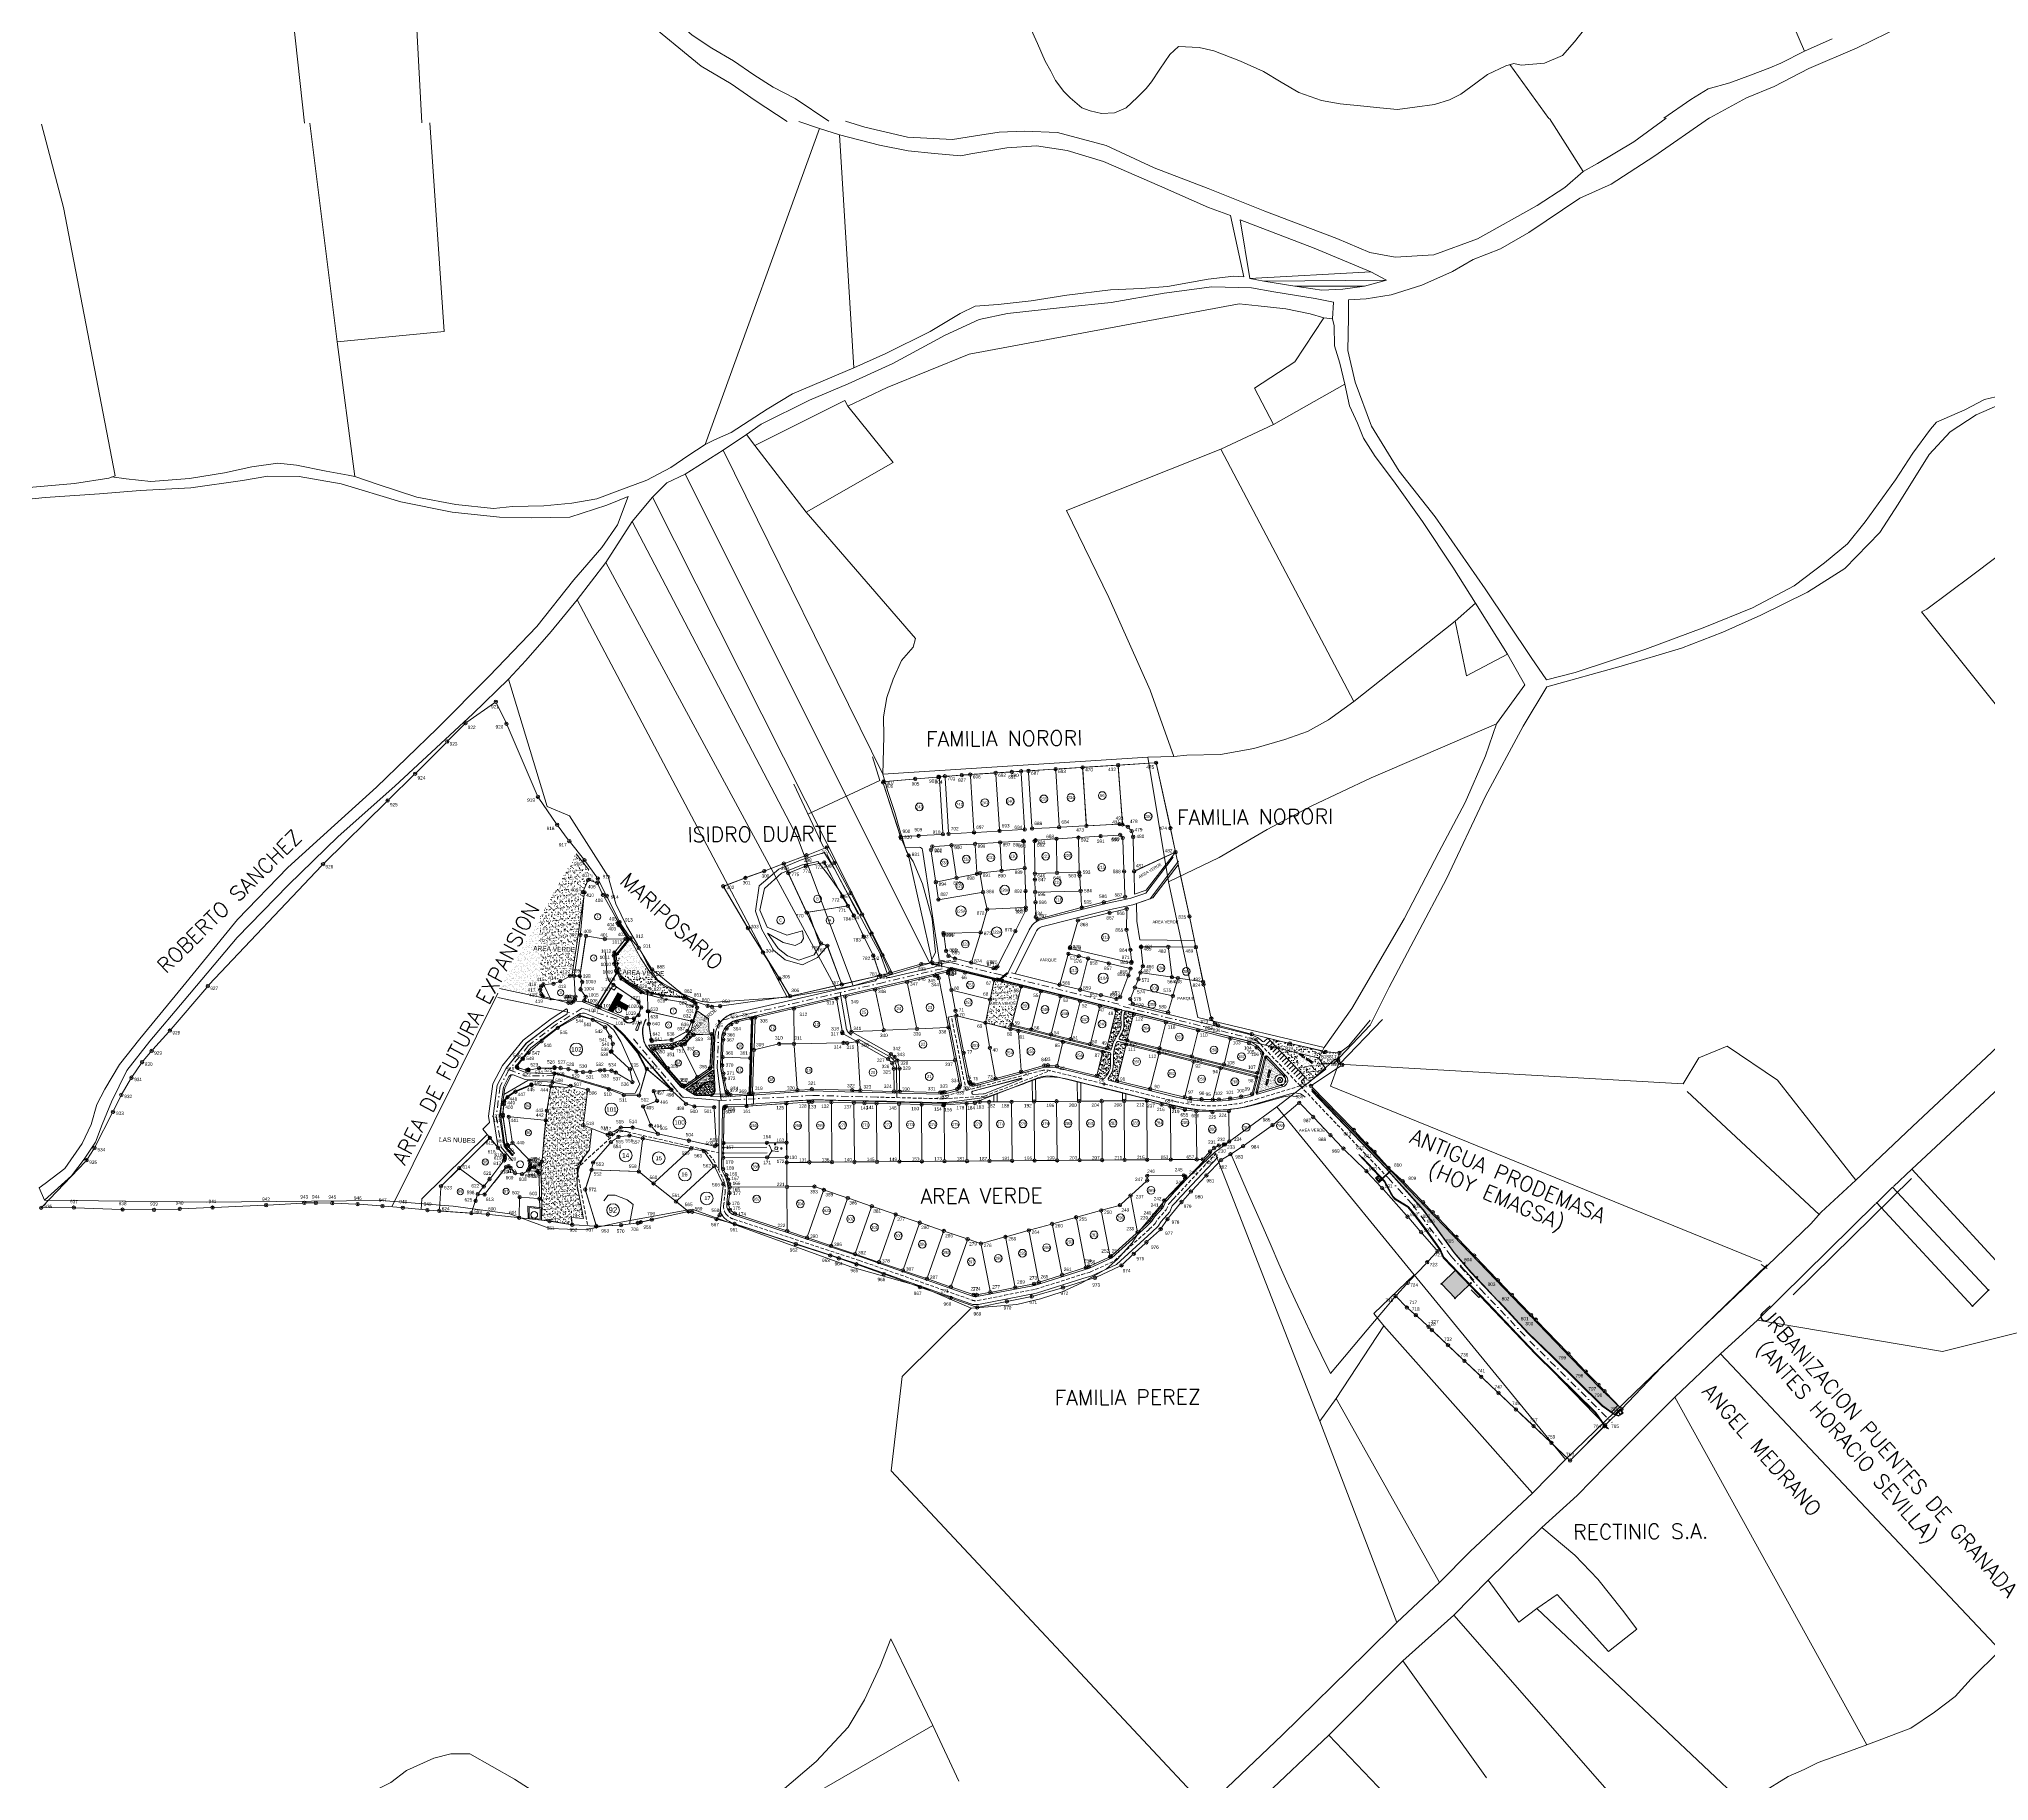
# Model space of a CAD drawing. Header units: millimetres. Extents: x 1956 to 636788, y 2654 to 1331964.
# Drawn here: x 624988 to 626720, y 1329685 to 1331233 of the extents above; entities that cross this region are included whole.
import ezdxf
from ezdxf.enums import TextEntityAlignment as Align

# ---------------------------------------------------------------- set-up
doc = ezdxf.new("R2010")
doc.units = ezdxf.units.MM
doc.header["$PDMODE"] = 35
doc.header["$PDSIZE"] = 0.5
doc.linetypes.add('DASHDOT2', pattern=[12.7, 6.35, -3.175, 0, -3.175])
doc.linetypes.add('HIDDEN2', pattern=[4.7625, 3.175, -1.5875])
for name, color, linetype, lineweight in [('04', 4, 'Continuous', 0), ('11. division lotes', 12, 'Continuous', 0), ('19. numeros perimetro', 72, 'Continuous', 0), ('2.  anden', 2, 'Continuous', 0), ('20. poligonos', 201, 'Continuous', 0), ('23. tanque agua', 50, 'Continuous', 0), ('24. numeros lotes', 10, 'Continuous', 0), ('26. edificios', 220, 'Continuous', 0), ('30. postes de luz', 1, 'Continuous', 0), ('33. areas verdes', 72, 'Continuous', 0), ('34. muros', 7, 'Continuous', 0), ('36. centro calle', 253, 'DASHDOT2', 0), ('37. numeros calle', 111, 'Continuous', 0), ('38. polilinea lotes', 31, 'Continuous', 0), ('6. calles', 1, 'Continuous', 0), ('ARBOLES', 1, 'Continuous', 0), ('Cotas', 7, 'Continuous', 0), ('NIVEL DE TERRAZA', 8, 'HIDDEN2', 0), ('Point', 5, 'Continuous', 100)]:
    doc.layers.add(name, color=color, linetype=linetype, lineweight=lineweight)
for name, color, linetype in [('2', 7, 'Continuous'), ('3', 7, 'Continuous'), ('Circulo', 2, 'Continuous'), ('CVL_CUADCON_LIN', 8, 'Continuous'), ('CVL_CUADCON_TIT', 1, 'Continuous'), ('CVL_PUNTO', 250, 'Continuous'), ('Polígono', 2, 'Continuous'), ('textos_terrenos colindantes', 4, 'Continuous')]:
    doc.layers.add(name, color=color, linetype=linetype)
doc.styles.add('ARIAL', font='arial.ttf', dxfattribs={"width": 0.8, "height": 0.039688})
doc.styles.add('Courier', font='cour.ttf')
doc.styles.add('ROMANS', font='ROMANS', dxfattribs={"height": 0.2})
doc.styles.get("Standard").update_dxf_attribs({"font": 'TCCM____.TTF'})
doc.styles.add('style1', font='romans.shx')
doc.dimstyles.new('STANDARD$0', dxfattribs={"dimtxt": 0.6, "dimasz": 0.5, "dimexe": 0.125, "dimexo": 0.000625, "dimgap": 0.0625, "dimtad": 0, "dimzin": 1, "dimdsep": 46, "dimtxsty": 'ROMANS', "dimblk1": 'ARCHTICK', "dimblk2": 'ARCHTICK', "dimsah": 1, "dimcen": 2.5, "dimclrd": 1, "dimclre": 1, "dimclrt": 30, "dimaunit": 1, "dimadec": 0, "dimazin": 0, "dimtfac": 1, "dimtix": 1, "dimtofl": 0, "dimtmove": 1, "dimatfit": 3, "dimldrblk": 'ARCHTICK', "dimfxl": 1, "dimtolj": 1, "dimtzin": 1, "dimarcsym": 0})
pattern_1 = [(37.93167, (623185.346, 1328791.9748), (-0.1550166, 3.852594), [0, -3.040004, 0, -3.4000045, 0, -3.2500043]), (7.93167, (623185.346, 1328791.975), (3.496934, 5.670806), [0, -1.6400022, 0, -2.7400036, 0, -1.0500014]), (327.93167, (623182.886, 1328791.9563), (6.22803, 0.0582416), [0, -1.0000013, 0, -3.6000048, 0, -4.7000062]), (317.93167, (623182.886, 1328791.9563), (5.998866, 1.8006), [0, -0.5000007, 0, -2.360003, 0, -2.7000036])]
pattern_2 = [(37.93167, (623185.346, 1328791.9748), (-0.0697575, 1.73366734), [0, -1.3680018, 0, -1.530002, 0, -1.46250193]), (7.93167, (623185.346, 1328791.9748), (1.5736201, 2.5518628), [0, -0.738001, 0, -1.23300163, 0, -0.4725006]), (327.93167, (623184.239, 1328791.9665), (2.80261347, 0.0262087), [0, -0.4500006, 0, -1.62000214, 0, -2.1150028]), (317.93167, (623184.239, 1328791.9665), (2.6994896, 0.81027), [0, -0.2250003, 0, -1.0620014, 0, -1.2150016])]
pattern_3 = [(37.93167, (623185.346, 1328791.9748), (-0.1162625, 2.8894456), [0, -2.280003, 0, -2.5500034, 0, -2.4375032]), (7.93167, (623185.346, 1328791.975), (2.6227002, 4.2531047), [0, -1.2300016, 0, -2.0550027, 0, -0.787501]), (327.93167, (623183.501, 1328791.961), (4.6710224, 0.0436812), [0, -0.750001, 0, -2.7000036, 0, -3.5250047]), (317.93167, (623183.501, 1328791.961), (4.4991493, 1.35045), [0, -0.3750005, 0, -1.7700023, 0, -2.0250027])]

# ---------------------------------------------------------------- blocks, each defined once
blk = doc.blocks.new('_ARCHTICK')
at = {"color": 0, "linetype": 'ByBlock', "const_width": 0.15}
blk.add_lwpolyline([(-0.5, -0.5), (0.5, 0.5)], dxfattribs=at)
blk = doc.blocks.new('*D335')
at = {"layer": 'CVL_CUADCON_LIN', "color": 1, "lineweight": -2, "ltscale": 0.5, "transparency": 16777216}
for p, q in [((625463.4, 1330400.3), (625463.4, 1330400.4)), ((625463.4, 1330400.3), (625465.4, 1330400.2)), ((625468.5, 1330400.1), (625466.5, 1330400.2)), ((625468.5, 1330400.1), (625468.5, 1330400.2))]:
    blk.add_line(p, q, dxfattribs=at)
at = {"layer": 'Defpoints', "color": 0, "lineweight": 0, "ltscale": 0.5, "transparency": 16777216}
for p in [(625463.4, 1330400.3), (625463.4, 1330400.3), (625468.5, 1330400.1)]:
    blk.add_point(p, dxfattribs=at)
at = {"layer": 'CVL_CUADCON_LIN', "color": 1, "lineweight": -2, "ltscale": 0.5, "transparency": 16777216, "xscale": 0.5, "yscale": 0.5, "zscale": 0.5}
for p, rotation in [((625463.4, 1330400.3), 178.2538227023487), ((625468.5, 1330400.1), 358.2538227023488)]:
    blk.add_blockref('_ARCHTICK', p, dxfattribs=dict(at, rotation=rotation))
at = {"layer": 'CVL_CUADCON_LIN', "color": 30, "lineweight": 0, "ltscale": 0.5, "transparency": 16777216, "insert": (625466, 1330400.2), "char_height": 0.2, "attachment_point": 5, "rotation": 358.2538, "style": 'ROMANS'}
blk.add_mtext('\\A1;5.02m.', dxfattribs=at)

msp = doc.modelspace()

# ---------------------------------------------------------------- hatches: boundary and pattern name
at = {"lineweight": 0}
h = msp.add_hatch(dxfattribs=at)
h.set_pattern_fill('_USER', color=1, scale=0.400001, angle=90.431669, style=0, pattern_type=0)
h.set_pattern_definition([(90.4317, (625494.00592, 1330368.192), (-0.399989, -0.0030136), [])])
h.paths.add_polyline_path([(625503.567, 1330378.232), (625506.262, 1330382.997), (625502.345, 1330385.212), (625493.989, 1330370.436), (625497.906, 1330368.221), (625501.352, 1330374.314), (625509.604, 1330369.648), (625511.819, 1330373.565)])
h = msp.add_hatch(color=7, dxfattribs=at)
h.dxf.hatch_style = 1
h.paths.add_polyline_path([(626258.352, 1330125.945), (626257.504, 1330126.852), (626246.149, 1330138.66), (626233.809, 1330126.772), (626245.85, 1330113.901)])
at = {"layer": '33. areas verdes', "lineweight": 0}
h = msp.add_hatch(dxfattribs=at)
h.set_pattern_fill('AR-SAND', color=1, scale=2.000003, angle=0.431669, style=0)
h.set_pattern_definition(pattern_1)
h.paths.add_polyline_path([(625397.279, 1330388.996), (625399.278, 1330388.599), (625400.839, 1330388.289), (625402.827, 1330387.894), (625404.285, 1330387.604), (625405.038, 1330387.454), (625407.283, 1330387.008), (625409.521, 1330386.564), (625413.211, 1330385.831), (625418.006, 1330384.856), (625435.44, 1330381.921), (625432.759, 1330388.169), (625436.65, 1330392.425), (625450.33, 1330398.434), (625461.538, 1330399.984), (625472.643, 1330474.425), (625471.185, 1330474.776), (625476.05, 1330485.706), (625483.971, 1330482.862), (625476.557, 1330494.455), (625465.122, 1330508.781), (625436.533, 1330458.157), (625434.219, 1330454.081), (625421.034, 1330430.851), (625416.115, 1330422.184), (625412.517, 1330415.844), (625406.813, 1330405.795), (625405.36, 1330403.234), (625402.494, 1330398.185)])
h = msp.add_hatch(dxfattribs=at)
h.set_pattern_fill('AR-SAND', color=1, scale=2.000003, angle=0.431669, style=0)
h.set_pattern_definition(pattern_1)
h.paths.add_polyline_path([(625512.965, 1330432.982), (625507.22, 1330425.918), (625501.568, 1330418.969), (625501.277, 1330418.611), (625501.07, 1330418.357), (625500.883, 1330417.879), (625500.714, 1330417.443), (625501.847, 1330409.444), (625503.435, 1330403.922), (625505.285, 1330400.461), (625510.422, 1330395.953), (625527.853, 1330386.869), (625531.635, 1330385.429), (625541.073, 1330383.421), (625561.447, 1330381.359), (625572.056, 1330375.968), (625572.647, 1330377.053), (625569.486, 1330378.176), (625562.272, 1330381.918), (625556.055, 1330385.751), (625543.287, 1330391.501), (625536.38, 1330397.049), (625529.797, 1330404.996), (625522.369, 1330416.434), (625514.013, 1330431.449)])
h = msp.add_hatch(dxfattribs=at)
h.set_pattern_fill('AR-SAND', color=1, scale=2.000003, angle=0.431669, style=0)
h.set_pattern_definition(pattern_1)
h.paths.add_polyline_path([(625860.457, 1330390.961), (625836.427, 1330396.923), (625828.697, 1330358.656), (625851.069, 1330353.108)])
h = msp.add_hatch(dxfattribs=at)
h.set_pattern_fill('AR-SAND', color=1, scale=0.900001, angle=0.431669, style=0)
h.set_pattern_definition(pattern_2)
h.paths.add_polyline_path([(625569.681, 1330348.1), (625583.245, 1330348.463), (625582.664, 1330362.522), (625581.317, 1330363.409), (625580.545, 1330363.916), (625572.581, 1330369.156), (625568.901, 1330358.103), (625567.313, 1330352.006), (625566.256, 1330350.597)], flags=16)
h.paths.add_polyline_path([(625569.488, 1330347.421), (625591.365, 1330367.483), (625586.195, 1330373.121), (625564.318, 1330353.059)], flags=9)
h = msp.add_hatch(dxfattribs=at)
h.set_pattern_fill('AR-SAND', color=1, scale=1.500002, angle=0.431669, style=0)
h.set_pattern_definition(pattern_3)
edge = h.paths.add_edge_path()
edge.add_spline(control_points=[(625940.759, 1330335.571), (625941.11, 1330337.322), (625941.392, 1330338.297), (625942.067, 1330340.295), (625942.469, 1330341.316), (625943.312, 1330343.187), (625943.741, 1330344.041), (625945.14, 1330346.561), (625946.196, 1330348.133), (625947.542, 1330350.474), (625947.957, 1330351.266), (625948.561, 1330352.692), (625948.779, 1330353.327), (625949.101, 1330354.693), (625949.193, 1330355.459), (625949.272, 1330357.065), (625949.259, 1330357.904), (625949.174, 1330360.133), (625949.07, 1330361.558), (625949.071, 1330363.705), (625949.095, 1330364.407), (625949.215, 1330365.647), (625949.294, 1330366.187), (625949.516, 1330367.252), (625949.657, 1330367.773), (625949.835, 1330368.329), (625949.851, 1330368.376), (625949.912, 1330368.515)], knot_values=[29.37324915, 29.37324915, 29.37324915, 29.37324915, 32.29520111, 32.29520111, 35.44665689, 35.44665689, 38.17164403, 38.17164403, 43.6216183, 43.6216183, 46.45829937, 46.45829937, 48.74568617, 48.74568617, 51.34673025, 51.34673025, 53.94777433, 53.94777433, 58.06782288, 58.06782288, 60.04474976, 60.04474976, 61.54782704, 61.54782704, 63.05090431, 63.05090431, 63.18859677, 63.18859677, 63.18859677, 63.18859677], degree=3, periodic=0)
edge.add_arc((625948.538, 1330369.118), 1.5, 336.31873, 436.071295)
edge.add_line((625948.899, 1330370.574), (625945.26, 1330371.476))
edge.add_line((625945.26, 1330371.476), (625936.233, 1330335.079))
edge.add_line((625936.233, 1330335.079), (625938.927, 1330334.411))
edge.add_arc((625939.288, 1330335.867), 1.5, 256.071939, 347.421606)
edge = h.paths.add_edge_path()
edge.add_spline(control_points=[(625934.428, 1330309.234), (625934.706, 1330309.568), (625934.884, 1330309.788), (625935.615, 1330310.705), (625936.153, 1330311.398), (625937.161, 1330312.806), (625937.628, 1330313.522), (625938.307, 1330314.743), (625938.553, 1330315.244), (625938.944, 1330316.196), (625939.098, 1330316.648), (625939.359, 1330317.583), (625939.465, 1330318.062), (625939.726, 1330319.538), (625939.82, 1330320.568), (625939.947, 1330323.447), (625939.892, 1330325.359), (625939.897, 1330328.317), (625939.915, 1330329.338), (625939.983, 1330330.426), (625939.988, 1330330.494), (625940.016, 1330330.691)], knot_values=[0.48409506, 0.48409506, 0.48409506, 0.48409506, 1.31261115, 1.31261115, 3.93783346, 3.93783346, 6.64392629, 6.64392629, 8.51315908, 8.51315908, 10.15944638, 10.15944638, 11.80573367, 11.80573367, 15.09830826, 15.09830826, 20.69834904, 20.69834904, 23.59756206, 23.59756206, 23.79196426, 23.79196426, 23.79196426, 23.79196426], degree=3, periodic=0)
edge.add_arc((625938.531, 1330330.903), 1.5, 351.875262, 436.071939)
edge.add_line((625938.892, 1330332.359), (625933.128, 1330333.788))
edge.add_line((625933.128, 1330333.788), (625927.258, 1330310.118))
edge.add_line((625927.258, 1330310.118), (625932.919, 1330308.736))
edge.add_arc((625933.275, 1330310.193), 1.5, 256.282999, 320.217172)
h = msp.add_hatch(dxfattribs=at)
h.set_pattern_fill('AR-SAND', color=1, scale=1.500002, angle=0.431669, style=0)
h.set_pattern_definition(pattern_3)
edge = h.paths.add_edge_path()
edge.add_line((625960.787, 1330367.603), (625954.244, 1330369.237))
edge.add_arc((625953.88, 1330367.781), 1.5, 75.979701, 159.440075)
edge.add_spline(control_points=[(625952.476, 1330368.308), (625952.47, 1330368.293), (625952.465, 1330368.278), (625952.303, 1330367.844), (625952.165, 1330367.427), (625951.932, 1330366.593), (625951.838, 1330366.18), (625951.693, 1330365.312), (625951.643, 1330364.852), (625951.52, 1330362.978), (625951.602, 1330361.476), (625951.752, 1330358.385), (625951.821, 1330356.795), (625951.607, 1330354.68), (625951.53, 1330354.16), (625951.308, 1330353.124), (625951.163, 1330352.615), (625950.768, 1330351.465), (625950.498, 1330350.831), (625949.553, 1330348.872), (625948.774, 1330347.607), (625947.903, 1330346.199), (625947.798, 1330346.028), (625947.693, 1330345.858)], knot_values=[40.71575181, 40.71575181, 40.71575181, 40.71575181, 40.76712666, 40.76712666, 42.19986046, 42.19986046, 43.63259426, 43.63259426, 45.15308004, 45.15308004, 49.68143053, 49.68143053, 54.20978102, 54.20978102, 55.68353818, 55.68353818, 57.15729534, 57.15729534, 59.11109488, 59.11109488, 63.3637191, 63.3637191, 63.95101244, 63.95101244, 63.95101244, 63.95101244], degree=3, periodic=0)
edge.add_arc((625948.97, 1330345.071), 1.5, 148.333411, 255.980852)
edge.add_line((625948.607, 1330343.616), (625954.434, 1330342.161))
edge.add_line((625954.434, 1330342.161), (625960.787, 1330367.603))
h = msp.add_hatch(dxfattribs=at)
h.set_pattern_fill('AR-SAND', color=1, scale=0.900001, angle=0.431669, style=0)
h.set_pattern_definition(pattern_2)
h.paths.add_polyline_path([(625569.681, 1330348.1), (625566.256, 1330350.597), (625559.522, 1330343.477), (625549.608, 1330340.192), (625529.542, 1330338.833), (625531.771, 1330334.77), (625550.424, 1330336.033), (625561.849, 1330339.819)])
h = msp.add_hatch(dxfattribs=at)
h.set_pattern_fill('AR-SAND', color=1, scale=1.500002, angle=0.431669, style=0)
h.set_pattern_definition(pattern_3)
edge = h.paths.add_edge_path()
edge.add_line((625953.949, 1330340.22), (625946.925, 1330341.974))
edge.add_arc((625946.562, 1330340.519), 1.5, 75.980852, 152.080311)
edge.add_spline(control_points=[(625945.236, 1330341.221), (625944.856, 1330340.503), (625944.733, 1330340.204), (625943.956, 1330338.234), (625943.445, 1330336.517), (625942.9, 1330333.879), (625942.755, 1330332.99), (625942.538, 1330331.193), (625942.468, 1330330.288), (625942.359, 1330327.49), (625942.42, 1330325.539), (625942.401, 1330321.615), (625942.322, 1330319.639), (625941.77, 1330316.872), (625941.547, 1330316.048), (625940.944, 1330314.431), (625940.57, 1330313.657), (625939.701, 1330312.119), (625939.199, 1330311.357), (625938.44, 1330310.298), (625938.206, 1330309.983), (625937.969, 1330309.672)], knot_values=[2.79530743, 2.79530743, 2.79530743, 2.79530743, 3.79765931, 3.79765931, 9.36761933, 9.36761933, 12.15259934, 12.15259934, 14.93757934, 14.93757934, 20.61268829, 20.61268829, 26.28779724, 26.28779724, 28.72984742, 28.72984742, 31.17189759, 31.17189759, 33.77313417, 33.77313417, 34.89307774, 34.89307774, 34.89307774, 34.89307774], degree=3, periodic=0)
edge.add_arc((625939.162, 1330308.763), 1.5, 143.532518, 256.172322)
edge.add_line((625938.804, 1330307.307), (625945.33, 1330305.7))
edge.add_line((625945.33, 1330305.7), (625953.949, 1330340.22))
h = msp.add_hatch(dxfattribs=at)
h.set_pattern_fill('AR-SAND', color=1, scale=2.000003, angle=0.431669, style=0)
h.set_pattern_definition(pattern_1)
edge = h.paths.add_edge_path()
edge.add_line((626144.339, 1330322.928), (626142.028, 1330325.789))
edge.add_line((626142.028, 1330325.789), (626143.13, 1330331.961))
edge.add_line((626143.13, 1330331.961), (626130.821, 1330332.961))
edge.add_line((626130.821, 1330332.961), (626092.807, 1330341.799))
edge.add_arc((626091.833, 1330342.024), 1, 180.431669, 346.973492, ccw=False)
edge.add_arc((626091.833, 1330342.024), 1, 166.302253, 180.431669, ccw=False)
edge.add_line((626090.861, 1330342.261), (626079.6, 1330344.993))
edge.add_line((626079.6, 1330344.993), (626112.757, 1330310.286))
edge.add_line((626112.757, 1330310.286), (626109.503, 1330307.177))
edge.add_arc((626110.194, 1330306.454), 1, 133.691033, 223.691033)
edge.add_line((626109.471, 1330305.763), (626110.684, 1330304.494))
edge.add_arc((626112.518, 1330308.863), 4.739, 247.230118, 305.185006)
edge.add_line((626115.249, 1330304.99), (626138.629, 1330325.767))
edge.add_line((626138.629, 1330325.767), (626139.353, 1330326.411))
edge.add_line((626139.353, 1330326.411), (626143.348, 1330321.897))
edge.add_line((626143.348, 1330321.897), (626144.339, 1330322.928))
h.paths.add_polyline_path([(626106.504, 1330330.092), (626120.848, 1330320.319), (626122.369, 1330322.551), (626108.024, 1330332.323)], flags=16)
h = msp.add_hatch(dxfattribs=at)
h.set_pattern_fill('AR-SAND', color=1, scale=1.000001, angle=0.431669, style=0)
h.set_pattern_definition([(37.93167, (623185.346, 1328791.9748), (-0.0775083, 1.92629704), [0, -1.520002, 0, -1.70000225, 0, -1.62500215]), (7.93167, (623185.346, 1328791.9748), (1.7484668, 2.8354032), [0, -0.8200011, 0, -1.3700018, 0, -0.5250007]), (327.93167, (623184.116, 1328791.9656), (3.114015, 0.0291208), [0, -0.5000007, 0, -1.8000024, 0, -2.3500031]), (317.93167, (623184.116, 1328791.9656), (2.9994329, 0.9003), [0, -0.2500003, 0, -1.18000156, 0, -1.3500018])])
h.paths.add_polyline_path([(626093.994, 1330311.106), (626077.902, 1330327.951), (626070.114, 1330296.757), (626091.942, 1330303.326, -1.78670453)])
h.paths.add_polyline_path([(626076.782, 1330302.836), (626080.803, 1330319.721), (626083.43, 1330319.096), (626079.409, 1330302.211)], flags=24)
h = msp.add_hatch(dxfattribs=at)
h.set_pattern_fill('AR-SAND', color=1, scale=0.900001, angle=0.431669, style=0)
h.set_pattern_definition(pattern_2)
h.paths.add_polyline_path([(625587.677, 1330315.362, 0.58727874), (625586.345, 1330316.017), (625563.515, 1330300.228, 0.5459161), (625563.563, 1330298.799), (625569.955, 1330294.987, -0.29805656), (625569.805, 1330297.383), (625577.85, 1330304.122), (625580.042, 1330305.792, -0.40045978), (625588.269, 1330303.938)])
h = msp.add_hatch(dxfattribs=at)
h.set_pattern_fill('AR-SAND', color=1, scale=0.900001, angle=0.431669, style=0)
h.set_pattern_definition(pattern_2)
h.paths.add_polyline_path([(625578.236, 1330303.662), (625580.379, 1330305.294), (625581.292, 1330305.727), (625582.197, 1330305.972), (625583.361, 1330306.059), (625584.473, 1330305.909), (625585.294, 1330305.641), (625586.353, 1330305.059), (625586.861, 1330304.655), (625587.839, 1330303.499), (625587.865, 1330302.734), (625588.034, 1330297.782), (625587.973, 1330297.488), (625587.873, 1330297.139), (625587.697, 1330296.693), (625587.495, 1330296.304), (625587.231, 1330295.905), (625587.069, 1330295.701), (625586.776, 1330295.383), (625586.515, 1330295.148), (625586.278, 1330294.964), (625586.032, 1330294.798), (625585.687, 1330294.603), (625585.342, 1330294.447), (625585.093, 1330294.355), (625584.671, 1330294.237), (625571.859, 1330294.714), (625571.497, 1330294.721), (625571.261, 1330294.772), (625571.153, 1330294.808), (625571.006, 1330294.872), (625570.882, 1330294.94), (625570.735, 1330295.041), (625570.593, 1330295.165), (625570.448, 1330295.329), (625570.347, 1330295.477), (625570.275, 1330295.612), (625570.199, 1330295.8), (625570.145, 1330296.013), (625570.12, 1330296.229), (625570.121, 1330296.39), (625570.154, 1330296.634), (625570.204, 1330296.815), (625570.28, 1330296.998), (625570.926, 1330297.539), (625571.397, 1330297.934), (625572.373, 1330298.751), (625573.275, 1330299.506), (625576.83, 1330302.484)])
h = msp.add_hatch(dxfattribs=at)
h.set_pattern_fill('AR-SAND', color=1, scale=1.800002, angle=0.431669, style=0)
h.set_pattern_definition([(37.93167, (623185.346, 1328791.9748), (-0.139515, 3.4673347), [0, -2.7360036, 0, -3.060004, 0, -2.925004]), (7.93167, (623185.346, 1328791.975), (3.14724, 5.103726), [0, -1.476002, 0, -2.4660033, 0, -0.9450012]), (327.93167, (623183.132, 1328791.958), (5.605227, 0.0524174), [0, -0.9000012, 0, -3.2400043, 0, -4.2300056]), (317.93167, (623183.132, 1328791.958), (5.398979, 1.62054), [0, -0.4500006, 0, -2.1240028, 0, -2.4300032])])
edge = h.paths.add_edge_path()
edge.add_line((625471.694, 1330268.325), (625475.318, 1330296.742))
edge.add_line((625475.318, 1330296.742), (625457.769, 1330301.19))
edge.add_line((625457.769, 1330301.19), (625442.706, 1330302.424))
edge.add_line((625442.706, 1330302.424), (625439.142, 1330280.532))
edge.add_line((625439.142, 1330280.532), (625436.968, 1330258.94))
edge.add_line((625436.968, 1330258.94), (625434.216, 1330228.307))
edge.add_line((625434.216, 1330228.307), (625434.833, 1330192.594))
edge.add_line((625434.833, 1330192.594), (625434.43, 1330183.327))
edge.add_line((625434.43, 1330183.327), (625441.697, 1330182.537))
edge.add_line((625441.697, 1330182.537), (625461.844, 1330179.32))
edge.add_line((625461.844, 1330179.32), (625461.016, 1330185.588))
edge.add_line((625461.016, 1330185.588), (625471.627, 1330184.734))
edge.add_line((625471.627, 1330184.734), (625466.071, 1330213.982))
edge.add_line((625466.071, 1330213.982), (625466.189, 1330219.701))
edge.add_line((625466.189, 1330219.701), (625466.835, 1330232.164))
edge.add_line((625466.835, 1330232.164), (625477.235, 1330245.795))
edge.add_line((625477.235, 1330245.795), (625477.679, 1330251.862))
edge.add_line((625477.679, 1330251.862), (625479.269, 1330264.714))
edge.add_line((625479.269, 1330264.714), (625472.197, 1330267.477))
edge.add_arc((625471.615, 1330267.705), 0.625, 338.65778, 442.731947)
h = msp.add_hatch(dxfattribs=at)
h.set_pattern_fill('AR-SAND', color=1, scale=0.900001, angle=0.431669, style=0)
h.set_pattern_definition(pattern_2)
h.paths.add_polyline_path([(626384.909, 1330012.895), (626390.436, 1330018.761), (626373.16, 1330035.708), (626342.585, 1330067.466), (626313.772, 1330097.394), (626284.082, 1330128.233), (626244.043, 1330169.821), (626212.275, 1330202.822), (626175.894, 1330240.885), (626143.953, 1330273.948), (626118.695, 1330300.02), (626118.818, 1330298.085), (626133.247, 1330283.015), (626162.054, 1330252.929), (626180.462, 1330233.704), (626184.389, 1330229.603), (626204.958, 1330206.668), (626205.272, 1330206.318), (626207.058, 1330204.326), (626210.554, 1330200.429), (626216.047, 1330194.304), (626217.098, 1330193.131), (626217.764, 1330192.389), (626219.52, 1330189.948), (626235.109, 1330168.273), (626239.216, 1330162.563), (626242.141, 1330158.496), (626242.907, 1330157.431), (626243.269, 1330156.927), (626243.721, 1330156.3), (626244.267, 1330155.54), (626245.03, 1330154.479), (626249.687, 1330149.047), (626260.01, 1330137.006), (626274.887, 1330121.327), (626276.056, 1330120.095), (626279.748, 1330116.204), (626284.224, 1330111.487), (626284.552, 1330111.707), (626293.542, 1330101.977), (626302.501, 1330092.281), (626308.398, 1330085.9), (626310.81, 1330083.29), (626319.716, 1330074.686), (626326.118, 1330068.499), (626334.132, 1330060.726), (626343.912, 1330051.064), (626359.786, 1330035.381), (626372.138, 1330023.178), (626376.699, 1330018.672)])

# ---------------------------------------------------------------- linework, layer by layer
at = {"color": 1, "lineweight": 0}
for p, q in [((625641.361, 1330250.248, 13.467), (625642.501, 1330251.066, 13.467)), ((625641.423, 1330251.138, 13.467), (625642.439, 1330250.173, 13.467))]:
    msp.add_line(p, q, dxfattribs=at)
at = {"color": 1, "lineweight": 0, "ltscale": 3}
for points in [[(625842.572, 1330397.727), (625848.897, 1330403.259), (625867.683, 1330441.224, -0.20020715), (625876.587, 1330449.751), (625931.079, 1330463.51), (625941.158, 1330465.938), (625949.747, 1330467.612), (625958.031, 1330469.31), (625971.185, 1330473.885), (625995.394, 1330505.885)], [(625855.215, 1330402.28), (625873.22, 1330438.665, -0.1950161), (625878.481, 1330443.94), (625932.54, 1330457.59), (625942.456, 1330459.979), (625950.942, 1330461.633), (625959.652, 1330463.418), (625974.933, 1330468.733), (626000.256, 1330502.206)]]:
    msp.add_lwpolyline(points, format="xyb", dxfattribs=at)
at = {"color": 1, "lineweight": 0}
msp.add_lwpolyline([(625473.947, 1330435.906), (625468.464, 1330400.103), (625470.649, 1330394.958), (625469.181, 1330388.36), (625473.7, 1330381.602), (625472.46, 1330378.297), (625483.719, 1330374.004), (625501.418, 1330403.268), (625500.8, 1330404.787), (625499.14, 1330410.978), (625498.653, 1330418.422), (625499.225, 1330421.092), (625509.023, 1330433.179), (625490.7, 1330433.029)], close=True, dxfattribs=at)
for points in [[(625894.565, 1330392.496), (625852.008, 1330403.078)], [(626393.777, 1330015.502), (626429.2, 1330052.734), (626523.085, 1330143.605)]]:
    msp.add_lwpolyline(points, dxfattribs=at)
at = {"color": 1, "lineweight": 0, "ltscale": 3}
msp.add_lwpolyline([(625509.604, 1330369.648), (625511.819, 1330373.565), (625503.567, 1330378.232), (625506.262, 1330382.997), (625502.345, 1330385.212), (625493.989, 1330370.436), (625497.906, 1330368.221), (625501.352, 1330374.314)], close=True, dxfattribs=at)
at = {"color": 1, "lineweight": 0}
for points, elevation in [([(625652.15, 1330288.837), (625663.337, 1330289.539), (625674.759, 1330290.232), (625684.92, 1330290.189), (625695.956, 1330289.949), (625708.868, 1330289.644), (625725.012, 1330289.268), (625740.973, 1330288.896), (625756.743, 1330288.521), (625772.521, 1330288.168), (625785.835, 1330287.845), (625790.581, 1330287.719), (625794.557, 1330287.872), (625807.546, 1330289.612), (625823.715, 1330291.831), (625830.964, 1330292.851), (625845.327, 1330298.168), (625855.118, 1330301.84), (625862.881, 1330304.459), (625864.756, 1330305.418), (625874.342, 1330309.004), (625877.195, 1330309.572), (625880.096, 1330310.427), (625885.684, 1330310.588), (625894.255, 1330310.055), (625900.415, 1330308.84), (625909.013, 1330306.755), (625921.866, 1330303.549), (625934.448, 1330300.49), (625947.888, 1330297.177), (625962.322, 1330293.615), (625977.03, 1330289.989), (625990.862, 1330286.561), (625995.62, 1330285.38), (626005.13, 1330283.328), (626018.999, 1330281.314), (626028.534, 1330280.785), (626037.494, 1330280.93), (626045.07, 1330281.509), (626052.641, 1330282.448), (626060.586, 1330283.876), (626071.268, 1330286.557), (626093.348, 1330293.021), (626099.164, 1330293.694), (626105.142, 1330293.115)], 148.366), ([(626262.662, 1330130.163), (626250.766, 1330142.844)], 128.209)]:
    msp.add_lwpolyline(points, dxfattribs=dict(at, elevation=elevation))
at = {"color": 1, "lineweight": 0, "elevation": 128.269}
msp.add_lwpolyline([(626245.85, 1330113.901), (626258.352, 1330125.945), (626246.311, 1330138.816), (626233.809, 1330126.772)], close=True, dxfattribs=at)
at = {"color": 1, "lineweight": 0}
msp.add_circle((625551.645, 1330369.138), 2.738, dxfattribs=at)
at = {"layer": '04', "color": 1, "lineweight": 0}
for points in [[(625395.632, 1330381.168), (625459.254, 1330367.787)], [(625397.279, 1330388.996), (625442.766, 1330379.43)]]:
    msp.add_lwpolyline(points, dxfattribs=at)
at = {"layer": '11. division lotes', "color": 1, "lineweight": 0}
for p, q in [((625476.05, 1330485.706), (625471.185, 1330474.776)), ((625476.05, 1330485.706), (625471.185, 1330474.776)), ((625483.971, 1330482.862), (625476.05, 1330485.706)), ((625483.971, 1330482.862), (625476.05, 1330485.706)), ((625489.084, 1330472.344), (625483.971, 1330482.862)), ((625489.084, 1330472.344), (625483.971, 1330482.862)), ((625472.643, 1330474.425), (625468.918, 1330449.457)), ((625472.643, 1330474.425), (625468.918, 1330449.457)), ((625471.185, 1330474.776), (625472.643, 1330474.425)), ((625471.185, 1330474.776), (625472.643, 1330474.425)), ((625468.918, 1330449.457), (625465.228, 1330424.716)), ((625468.918, 1330449.457), (625465.228, 1330424.716)), ((625465.228, 1330424.716), (625461.538, 1330399.984)), ((625492.427, 1330402.881), (625491.4, 1330420.812)), ((625436.649, 1330392.425), (625442.773, 1330379.414)), ((625492.49, 1330401.791), (625492.427, 1330402.881)), ((625492.772, 1330400.451), (625492.49, 1330401.791)), ((625492.855, 1330400.056), (625492.772, 1330400.451)), ((625493.054, 1330399.111), (625492.855, 1330400.056)), ((625493.364, 1330398.163), (625493.054, 1330399.111)), ((625494.123, 1330396.815), (625493.364, 1330398.163)), ((625501.031, 1330390.629), (625497.409, 1330393.113)), ((625442.773, 1330379.414), (625470.704, 1330377.454)), ((625470.704, 1330377.454), (625484.593, 1330371.599)), ((625521.845, 1330375.618), (625520.679, 1330377.153)), ((625522.387, 1330372.832), (625521.845, 1330375.618)), ((625536.751, 1330381.638), (625526.038, 1330384.494)), ((625484.593, 1330371.599), (625507.147, 1330362.091)), ((625518.318, 1330363.95), (625520.734, 1330366.194)), ((625520.734, 1330366.194), (625522.061, 1330369.736)), ((625522.061, 1330369.736), (625522.387, 1330372.832)), ((625417.925, 1330326.632), (625412.661, 1330319.818)), ((625417.688, 1330326.815), (625417.925, 1330326.632)), ((625619.52, 1330317.446), (625620.141, 1330337.018)), ((625413.119, 1330318.709), (625421.582, 1330316.569)), ((625422.98, 1330316.532), (625432.358, 1330318.285)), ((625432.358, 1330318.285), (625446.025, 1330318.405)), ((625446.025, 1330318.405), (625446.104, 1330319.101)), ((625446.104, 1330319.101), (625451.488, 1330318.486)), ((625618.831, 1330295.719), (625619.52, 1330317.446)), ((625403.876, 1330293.05), (625398.508, 1330285.975)), ((625404.297, 1330292.612), (625399.193, 1330285.886)), ((625404.297, 1330292.612), (625399.193, 1330285.886)), ((625401.298, 1330288.66), (625400.009, 1330277.084)), ((625410.946, 1330297.999), (625403.876, 1330293.05)), ((625411.234, 1330297.468), (625404.297, 1330292.612)), ((625425.401, 1330303.841), (625410.946, 1330297.999)), ((625425.626, 1330303.285), (625411.234, 1330297.468)), ((625442.706, 1330302.424), (625425.401, 1330303.841)), ((625425.401, 1330303.841), (625425.626, 1330303.285)), ((625397.993, 1330277.05), (625398.388, 1330280.595)), ((625401.967, 1330249.814), (625397.993, 1330277.05)), ((625398.994, 1330286.04), (625398.388, 1330280.595)), ((625399.193, 1330285.886), (625398.994, 1330286.04)), ((625403.895, 1330250.45), (625400.009, 1330277.084)), ((625403.06, 1330247.775), (625401.967, 1330249.814)), ((625409.039, 1330241.567), (625403.06, 1330247.775)), ((625404.692, 1330248.964), (625403.895, 1330250.45)), ((625410.48, 1330242.955), (625404.692, 1330248.964)), ((625402.943, 1330230.499), (625392.363, 1330216.832)), ((625478.942, 1330228.125, 162.427), (625473.331, 1330210.592)), ((625520.852, 1330226.483, 155.956), (625478.942, 1330228.125, 162.427)), ((625520.852, 1330226.483, 155.956), (625533.974, 1330215.937, 109.497)), ((625533.974, 1330215.937, 109.497), (625520.852, 1330226.483, 155.956)), ((625414.676, 1330185.475), (625414.953, 1330203.762)), ((625434.425, 1330194.329), (625422.336, 1330195.649)), ((625422.653, 1330184.608), (625422.336, 1330195.649))]:
    msp.add_line(p, q, dxfattribs=at)
at = {"layer": '11. division lotes', "color": 1, "lineweight": 0, "elevation": 180}
msp.add_lwpolyline([(625345.215, 1330213.475), (625388.666, 1330256.42)], dxfattribs=at)
at = {"layer": '11. division lotes', "color": 1, "lineweight": 0}
for points in [[(625409.039, 1330241.567), (625410.48, 1330242.955)], [(625383.138, 1330213.194), (625361.453, 1330229.525)], [(625422.497, 1330227.352), (625430.671, 1330226.617)], [(625434.216, 1330228.307), (625423.664, 1330229.255)], [(625434.216, 1330228.307), (625434.833, 1330192.594)], [(625432.662, 1330202.438), (625432.902, 1330194.627)], [(625422.336, 1330195.649), (625432.408, 1330194.549)]]:
    msp.add_lwpolyline(points, dxfattribs=at)
msp.add_circle((625415.468, 1330232.972), 3, dxfattribs=at)
at = {"layer": '19. numeros perimetro', "color": 1, "lineweight": 0}
msp.add_circle((625442.773, 1330379.414), 0.4, dxfattribs=at)
at = {"layer": '2', "color": 1, "lineweight": 0}
for p, q in [((625223.895, 1331157.725), (625192.888, 1331447.024)), ((625328.281, 1331158.113), (625315.413, 1331399.64)), ((626556.093, 1331221.676), (626546.794, 1331243.478)), ((626556.093, 1331221.676), (626580.912, 1331232.512)), ((626329.151, 1331161.833), (626294.523, 1331209.823)), ((625228.746, 1331157.742), (625252.933, 1330963.584)), ((625662.931, 1331159.354), (625681.472, 1331152.905)), ((626359.764, 1331114.933), (626329.836, 1331161.833)), ((625579.806, 1330872.43), (625681.472, 1331152.905)), ((625698.996, 1331147.291), (625681.472, 1331152.905)), ((625698.996, 1331147.291), (625711.734, 1330940.379)), ((626137.072, 1330984.065), (626137.85, 1330998.806)), ((626137.072, 1330984.065), (626129.197, 1330984.837)), ((625252.933, 1330963.584), (625268.557, 1330843.85)), ((625624.01, 1330871.357), (625703.827, 1330911.414)), ((625703.827, 1330911.414), (625706.616, 1330906.327)), ((625616.653, 1330881.278), (625595.806, 1330867.326)), ((625624.01, 1330871.357), (625616.653, 1330881.278)), ((625595.806, 1330867.326), (625561.995, 1330846.018)), ((625737.52, 1330579.424), (625595.806, 1330867.326)), ((625669.678, 1330812.077), (625624.01, 1330871.357)), ((626156.018, 1330643.96), (626037.866, 1330868.034)), ((625779.262, 1330411.618), (625561.995, 1330846.018)), ((625533.011, 1330825.467), (625514.95, 1330803.887)), ((625746.478, 1330401.747), (625533.011, 1330825.467)), ((625766.61, 1330700.119), (625669.678, 1330812.077)), ((625514.95, 1330803.887), (625491.538, 1330767.57)), ((625491.538, 1330767.57), (625466.097, 1330734.305)), ((625491.538, 1330767.57), (625696.16, 1330388.849)), ((625466.097, 1330734.305), (625652.709, 1330381.533)), ((626264.086, 1330731.258), (626246.031, 1330715.522)), ((626292.492, 1330685.979), (626264.086, 1330731.258)), ((626246.031, 1330715.522), (626156.018, 1330643.96)), ((625973.046, 1330594.629), (625737.52, 1330579.424)), ((625996.166, 1330595.108), (625973.046, 1330594.629)), ((625991.221, 1330483.788), (625973.046, 1330594.629)), ((625746.478, 1330401.747), (625779.262, 1330411.618)), ((626124.942, 1330327.302), (625779.262, 1330411.618)), ((625711.407, 1330391.371), (625746.478, 1330401.747)), ((625652.709, 1330381.533), (625696.16, 1330388.849)), ((625696.16, 1330388.849), (625711.407, 1330391.371)), ((626129.525, 1330336.701), (626124.942, 1330327.302)), ((626124.942, 1330327.302), (626131.029, 1330317.382)), ((626448.587, 1330304.524), (626126.791, 1330322.768)), ((626131.029, 1330317.382), (626087.551, 1330283.886)), ((626569.113, 1330188.444), (626452.091, 1330297.516)), ((626087.551, 1330283.886), (626032.632, 1330243.798)), ((626209.594, 1330134.788), (626087.551, 1330283.886)), ((626032.632, 1330243.798), (626125.617, 1330004.758)), ((626546.272, 1330117.114), (626651.161, 1330220.381)), ((626570.922, 1330190.5), (626601.693, 1330218.928)), ((626635.135, 1330213.352), (626651.497, 1330228.776)), ((626651.497, 1330228.776), (626907.291, 1329949.88)), ((624992.986, 1330201.148), (624988.17, 1330212.084)), ((626514.42, 1330094.495), (626619.309, 1330197.762)), ((626209.594, 1330134.788), (626343.816, 1329970.677)), ((626140.12, 1330025.074), (626182.616, 1330089.579)), ((626314.569, 1329940.722), (626182.616, 1330089.579)), ((626481.614, 1330064.545), (626514.42, 1330094.495)), ((626514.42, 1330094.495), (626678.764, 1330066.582)), ((626678.764, 1330066.582), (626752.206, 1330085.043)), ((626441.178, 1330026.216), (626481.614, 1330064.545)), ((626481.614, 1330064.545), (626730.057, 1329801.416)), ((626125.617, 1330004.758), (626140.12, 1330025.074)), ((626140.12, 1330025.074), (626232.17, 1329861.526)), ((626379.885, 1329964.785), (626441.178, 1330026.216)), ((626441.178, 1330026.216), (626611.577, 1329717.436)), ((626125.617, 1330004.758), (626194.278, 1329825.99)), ((626314.569, 1329940.722), (626343.816, 1329970.677)), ((626354.198, 1329938.892), (626379.885, 1329964.785)), ((626259.129, 1329888.942), (626314.569, 1329940.722)), ((626322.921, 1329910.465), (626354.198, 1329938.892)), ((626275.362, 1329863.504), (626322.921, 1329910.465)), ((626232.17, 1329861.526), (626259.129, 1329888.942)), ((626194.278, 1329825.99), (626232.17, 1329861.526)), ((626244.842, 1329832.534), (626275.362, 1329863.504)), ((626275.362, 1329863.504), (626302.507, 1329826.106)), ((626302.507, 1329826.106), (626318.526, 1329838.54)), ((626318.526, 1329838.54), (626336.575, 1329850.718)), ((626318.526, 1329838.54), (626503.547, 1329663.689)), ((626336.575, 1329850.718), (626381.998, 1329800.334)), ((626199.323, 1329791.924), (626244.842, 1329832.534)), ((626420.436, 1329632.024), (626244.842, 1329832.534)), ((626381.998, 1329800.334), (626407.17, 1329820.127)), ((625744.583, 1329811.565), (625782.1, 1329734.504)), ((626133.706, 1329725.922), (626199.323, 1329791.924)), ((626273.906, 1329687.874), (626199.323, 1329791.924)), ((625654.741, 1329660.957), (625782.1, 1329734.504)), ((625782.1, 1329734.504), (625805.167, 1329685.165)), ((626072.925, 1329668.304), (626133.706, 1329725.922)), ((626133.706, 1329725.922), (626189.79, 1329667.138)), ((626611.577, 1329717.436), (626593.787, 1329710.85)), ((626593.787, 1329710.85), (626568.372, 1329701.732))]:
    msp.add_line(p, q, dxfattribs=at)
for points in [[(626472.163, 1331162.364), (626504.817, 1331180.163), (626529.133, 1331190.234), (626560.011, 1331206.448), (626603.069, 1331224.52), (626643.068, 1331244.098), (626677.248, 1331260.333), (626714.692, 1331281.928), (626745.039, 1331301.443), (626760.69, 1331315.526), (626798.343, 1331343.477), (626826.427, 1331359.673), (626856.8, 1331375.376), (626894.003, 1331395.189), (626937.044, 1331415.803), (626963.884, 1331428.178), (627016.804, 1331452.669), (627061.903, 1331469.483), (627101.931, 1331484.994), (627144.252, 1331499.502), (627183.974, 1331522.383), (627215.313, 1331545.209), (627250.962, 1331569.334), (627278.001, 1331589.591), (627295.7, 1331601.399), (627345.79, 1331630.956), (627398.427, 1331659.512), (627444.743, 1331683.96), (627483.762, 1331698.447), (627523.01, 1331716.495), (627570.309, 1331745.525), (627592.806, 1331761.431), (627637.635, 1331780.531)], [(625309.036, 1331403.285), (625321.789, 1331395.995), (625336.096, 1331384.394), (625351.687, 1331371.021), (625361.388, 1331364.22), (625387.162, 1331347.608), (625406.813, 1331334.77), (625434.384, 1331315.627), (625454.291, 1331302.537), (625473.43, 1331290.204), (625496.165, 1331272.301), (625517.872, 1331256.171), (625533.457, 1331243.561), (625556.453, 1331224.644), (625576.381, 1331208.503), (625602.912, 1331192.658), (625624.102, 1331177.796), (625652.677, 1331159.318)], [(625689.754, 1331159.456), (625659.908, 1331179.552), (625640.275, 1331189.848), (625623.178, 1331200.669), (625605.055, 1331213.009), (625585.669, 1331224.323), (625568.313, 1331235.905), (625554, 1331248.269), (625539.415, 1331263.174), (625529.428, 1331274.549), (625522.229, 1331286.705)], [(626431.273, 1331162.212), (626455.29, 1331178.827), (626470.719, 1331188.333), (626489.988, 1331193.541), (626508.23, 1331200.522), (626525.458, 1331206.988), (626535.082, 1331211.118), (626556.093, 1331221.676)], [(624990.446, 1331156.856), (625009.927, 1331082.846), (625055.911, 1330844.629)], [(625335.195, 1331158.137), (625347.958, 1330972.613), (625252.933, 1330963.584)], [(625704.6, 1331159.509), (625721.614, 1331154.124), (625759.46, 1331145.435), (625799.598, 1331143.097), (625819.927, 1331146.628), (625841.017, 1331149.651), (625863.375, 1331150.64), (625892.843, 1331149.586), (625936.02, 1331137.839), (625978.681, 1331118.214), (626026.425, 1331099.599), (626076.961, 1331079.709), (626140.704, 1331055.228), (626170.16, 1331042.736), (626192.767, 1331038.64), (626227.067, 1331040.884), (626265.699, 1331055.069), (626318.828, 1331084.485), (626343.235, 1331100.466), (626359.764, 1331114.933)], [(626151.062, 1331000.822), (626151.299, 1330985.063), (626150.506, 1330955.835), (626157.081, 1330927.613), (626171.775, 1330888.706), (626196.122, 1330848.516), (626228.091, 1330808.063), (626272.483, 1330744.21), (626313.576, 1330683.156), (626327.02, 1330663.314), (626352.433, 1330669.89), (626414.443, 1330690.145), (626467.816, 1330710.157), (626510.008, 1330727.386), (626547.121, 1330746.656), (626574.073, 1330767.21), (626594.416, 1330783.959), (626610.188, 1330803.764), (626637.158, 1330840.838), (626652.426, 1330864.711), (626668.201, 1330886.042), (626673.542, 1330892.135), (626698.706, 1330903.033), (626715.989, 1330912.415), (626741.147, 1330918.229), (626758.685, 1330925.069), (626779.016, 1330931.144), (626790.454, 1330935.958), (626817.9, 1330943.549), (626853.992, 1330958.499), (626880.691, 1330979.815), (626894.674, 1330989.455), (626914.755, 1330999.088), (626933.308, 1331005.165), (626959.989, 1331009.96), (626984.38, 1331010.946), (627040.019, 1331013.671), (627081.953, 1331026.834), (627117.027, 1331040.26), (627142.706, 1331058.02), (627160.265, 1331085.194), (627174.266, 1331111.356), (627196.161, 1331165.053)], [(626471.853, 1331162.361), (626422.53, 1331128.07), (626384.395, 1331103.464), (626356.69, 1331091.046), (626311.435, 1331060.602), (626286.268, 1331046.147), (626261.868, 1331036.773), (626243.565, 1331025.868), (626216.368, 1331013.702), (626189.174, 1331005.349), (626166.814, 1331001.819), (626151.062, 1331000.822)], [(626433.488, 1331162.219), (626404.506, 1331141.056), (626372.474, 1331121.779), (626359.764, 1331114.933)], [(626058.099, 1331021.274), (626046.47, 1331075.681), (626026.915, 1331082.823), (625983.237, 1331101.941), (625933.719, 1331123.609), (625901.21, 1331133.563), (625874.032, 1331137.663), (625847.862, 1331135.918), (625815.845, 1331130.621), (625806.951, 1331128.854), (625783.58, 1331130.662), (625760.209, 1331133.234), (625734.554, 1331138.096), (625698.996, 1331147.291)], [(625711.734, 1330940.379), (625740.202, 1330953.052), (625779.602, 1330972.827), (625806.294, 1330988.552), (625819.767, 1330995.143), (625840.093, 1330996.643), (625869.312, 1330999.91), (625901.074, 1331004.953), (625939.696, 1331009.733), (625967.135, 1331010.969), (625990.51, 1331012.718), (626026.594, 1331019.281), (626049.462, 1331021.794), (626058.099, 1331021.274)], [(626137.85, 1330998.806), (626121.593, 1331001.877), (626085.015, 1331008.023), (626064.948, 1331011.353), (626029.889, 1331012.414), (625987.456, 1331006.876), (625940.446, 1330998.548), (625899.792, 1330994.279), (625848.468, 1330988.753), (625823.057, 1330983.447), (625793.063, 1330969.506), (625746.544, 1330944.402), (625706.892, 1330926.152), (625672.578, 1330911.708), (625629.62, 1330890.412), (625616.653, 1330881.278)], [(627055.138, 1331003.919), (627024.394, 1331001.162), (626998.231, 1331004.499), (626985.022, 1331006.041), (626956.057, 1331003.028), (626930.899, 1330997.468), (626907.513, 1330986.06), (626885.392, 1330968.551), (626849.295, 1330948.772), (626832.013, 1330943.456), (626792.114, 1330932.323), (626752.72, 1330917.885), (626708.748, 1330898.624), (626685.614, 1330883.657), (626667.046, 1330863.347), (626639.307, 1330819.41), (626623.021, 1330794.015), (626591.992, 1330762.283), (626558.942, 1330741.228), (626517.509, 1330720.694), (626483.703, 1330705.741), (626446.849, 1330691.3), (626393.228, 1330675.355), (626327.408, 1330657.138), (626306.284, 1330622.089), (626272.936, 1330559.859), (626238.306, 1330486.449), (626211.832, 1330436.92), (626187.393, 1330390.183), (626170.589, 1330356.399), (626138.034, 1330322.636)], [(625706.616, 1330906.327), (625741.44, 1330923.058), (625814.386, 1330952.703), (626054.009, 1330997.133), (626071.029, 1330995.587), (626095.416, 1330992.76), (626117.26, 1330988.411), (626129.197, 1330984.837)], [(626129.197, 1330984.837), (626103.496, 1330945.727), (626067.649, 1330922.389), (626084.636, 1330890.088)], [(626147.934, 1330925.846), (626143.381, 1330944.66), (626138.825, 1330959.916), (626138.59, 1330977.709), (626137.072, 1330984.065)], [(625588.194, 1330876.486), (625602.936, 1330883.075), (625634.969, 1330903.622), (625657.341, 1330917.319), (625674.879, 1330924.668), (625696.483, 1330933.79), (625711.734, 1330940.379)], [(626264.086, 1330731.258), (626243.795, 1330763.308), (626216.908, 1330804.01), (626191.032, 1330840.135), (626174.795, 1330861.76), (626164.396, 1330878.04), (626159.329, 1330891.264), (626152.232, 1330906.777), (626147.934, 1330925.846)], [(624329.325, 1330817.854), (624345.808, 1330829.519), (624372.495, 1330839.652), (624396.892, 1330847.5), (624419.509, 1330852.555), (624449.238, 1330856.076), (624481.507, 1330862.135), (624506.921, 1330870.744), (624534.369, 1330878.335), (624569.188, 1330890.745), (624593.587, 1330899.863), (624611.379, 1330906.703), (624629.42, 1330909.984), (624662.956, 1330910.196), (624693.946, 1330905.581), (624723.663, 1330898.173), (624766.836, 1330883.376), (624800.357, 1330869.863), (624833.119, 1330859.146), (624852.673, 1330850.479), (624892.8, 1330837.466), (624920.233, 1330832.093), (624945.129, 1330830.791), (624975.873, 1330833.802), (625019.828, 1330837.558), (625050.065, 1330842.349), (625055.911, 1330844.629)], [(624988.17, 1330212.084), (624993.51, 1330215.889), (625011.054, 1330229.084), (625026.575, 1330251.432), (625034.468, 1330268.197), (625039.568, 1330285.983), (625046.696, 1330299.698), (625059.677, 1330321.54), (625077.739, 1330344.393), (625115.897, 1330390.857), (625164.485, 1330450.526), (625209.248, 1330496.728), (625250.7, 1330534.293), (625287.826, 1330568.05), (625341.741, 1330620.087), (625388.029, 1330666.541), (625430.25, 1330710.713), (625463.067, 1330752.101), (625487.995, 1330780.791), (625501.99, 1330801.107), (625511.416, 1330826.003), (625492.354, 1330818.402), (625459.569, 1330807.77), (625425.271, 1330807.051), (625397.071, 1330807.849), (625355.156, 1330812.223), (625309.435, 1330821.432), (625256.61, 1330837.256), (625219.27, 1330843.912), (625191.324, 1330844.202), (625168.963, 1330840.419), (625122.971, 1330833.869), (625078, 1330831.384), (625041.921, 1330828.634), (624993.649, 1330825.391), (624950.2, 1330820.871), (624919.967, 1330820.91), (624892.027, 1330827.045), (624854.181, 1330835.481), (624793.993, 1330857.671), (624756.155, 1330873.986), (624690.378, 1330894.402), (624650.751, 1330900.299), (624626.107, 1330899.822), (624597.39, 1330892.488), (624560.283, 1330878.302), (624505.383, 1330856.767), (624483.272, 1330848.661)], [(625669.678, 1330812.077), (625746.705, 1330856.205), (625706.616, 1330906.327)], [(625268.557, 1330843.85), (625288.621, 1330836.962), (625323.667, 1330825.48), (625358.466, 1330819.082), (625391.744, 1330815.481), (625408.768, 1330817.239), (625436.46, 1330817.712), (625461.361, 1330820.221), (625483.722, 1330824.005), (625501.767, 1330830.845), (625527.946, 1330840.724), (625549.299, 1330851.881), (625564.299, 1330862.283), (625579.806, 1330872.43), (625588.194, 1330876.486)], [(625052.988, 1330843.489), (625065.563, 1330841.821), (625087.409, 1330839.506), (625121.964, 1330842.004), (625152.964, 1330847.301), (625177.105, 1330852.354), (625200.228, 1330855.628), (625216.994, 1330854.082), (625243.157, 1330848.711), (625262.715, 1330845.128), (625268.557, 1330843.85)], [(625561.995, 1330846.018), (625545.727, 1330838.16), (625533.011, 1330825.467)], [(625900.871, 1330813.562), (625938.39, 1330736.501), (625975.141, 1330654.102), (625996.166, 1330595.108)], [(625514.95, 1330803.887), (625661.751, 1330523.349), (625711.407, 1330391.371)], [(625466.097, 1330734.305), (625442.948, 1330706.122), (625420.564, 1330680.479), (625405.049, 1330663.977)], [(626246.031, 1330715.522), (626256.142, 1330666.962), (626292.492, 1330685.979)], [(625737.52, 1330579.424), (625738.571, 1330612.973), (625738.082, 1330630.511), (625741.149, 1330647.537), (625746.755, 1330663.797), (625754.141, 1330680.563), (625764.569, 1330692.242), (625766.61, 1330700.119)], [(626282.519, 1330624.228), (626307.961, 1330658.763), (626292.492, 1330685.979)], [(625405.049, 1330663.977), (625373.512, 1330633.008), (625304.087, 1330568.792), (625253.738, 1330524.122), (625209.486, 1330480.969), (625164.214, 1330434.513), (625117.154, 1330378.401), (625086.629, 1330342.348), (625066.276, 1330316.194), (625052.528, 1330288.508), (625044.377, 1330268.184), (625038.263, 1330252.688), (625028.338, 1330237.45), (625017.144, 1330222.722), (624992.986, 1330201.148)], [(625405.049, 1330663.977), (625439.481, 1330550.828), (625459.288, 1330542.415), (625493.529, 1330488.742), (625500.617, 1330464.332), (625509.997, 1330444.749), (625519.633, 1330428.215), (625528.253, 1330410.921), (625537.383, 1330396.93), (625541.952, 1330393.874), (625556.679, 1330385.467), (625576.233, 1330377.563), (625584.87, 1330376.536), (625652.709, 1330381.533)], [(626156.018, 1330643.96), (626133.39, 1330627.721), (626114.834, 1330617.324), (626094.757, 1330610.233), (626067.056, 1330602.389), (626037.579, 1330596.834), (626007.6, 1330596.364), (625996.166, 1330595.108)], [(626282.519, 1330624.228), (626217.45, 1330596.097), (626171.19, 1330576.331), (626118.574, 1330551.49), (626078.92, 1330530.444), (626036.212, 1330505.589), (625991.221, 1330483.788)], [(626129.525, 1330336.701), (626154.205, 1330371.237), (626200.528, 1330450.988), (626231.332, 1330510.17), (626254.752, 1330554.366), (626272.834, 1330595.773), (626282.519, 1330624.228)], [(625779.262, 1330411.618), (625784.353, 1330421.016), (625781.336, 1330451.013), (625772.731, 1330482.033), (625764.622, 1330501.868), (625758.534, 1330510.772), (625752.711, 1330529.841), (625748.154, 1330545.352), (625742.077, 1330564.168), (625737.52, 1330579.424)], [(626129.525, 1330336.701), (626017.261, 1330363.277), (625991.221, 1330483.788)], [(626651.497, 1330228.776), (626759.07, 1330328.784), (626836.633, 1330399.599), (626932.246, 1330481.828)], [(626601.693, 1330218.928), (626652.046, 1330266.393), (626722.489, 1330332.643), (626786.576, 1330393.309), (626821.417, 1330425.543)], [(626448.587, 1330304.524), (626462.33, 1330327.636), (626487.493, 1330337.771), (626532.175, 1330307.722), (626601.693, 1330218.928)], [(626032.632, 1330243.798), (625990.671, 1330204.201), (625967.013, 1330175.764), (625959.124, 1330163.319), (625946.152, 1330148.594), (625936.235, 1330140.219), (625914.372, 1330127.538), (625896.834, 1330119.681), (625877.519, 1330113.351), (625856.681, 1330108.548), (625838.895, 1330107.046), (625816.028, 1330105.041)], [(625816.028, 1330105.041), (625772.86, 1330123.905), (625710.126, 1330141.523), (625568.416, 1330193.046), (625503.366, 1330181.182), (625473.126, 1330174.612), (625441.879, 1330175.923), (625406.324, 1330188.931), (625356.028, 1330195.857), (625292.264, 1330200.768), (625137.035, 1330199.186), (624992.986, 1330201.148)], [(626523.363, 1330143.031), (626561.765, 1330180.09), (626570.922, 1330190.5)], [(626182.616, 1330089.579), (626173.735, 1330100.52), (626209.594, 1330134.788)], [(626343.816, 1329970.677), (626405.106, 1330030.074), (626458.258, 1330080.841), (626508.358, 1330128.562), (626523.363, 1330143.031)], [(625816.028, 1330105.041), (625754.737, 1330044.372), (625744.995, 1329960.763), (626024.648, 1329661.756)], [(626407.17, 1329820.127), (626394.485, 1329836.919), (626372.665, 1329864.397), (626352.109, 1329885.774), (626322.921, 1329910.465)], [(626024.648, 1329661.756), (626092.294, 1329725.975), (626166.556, 1329798.574), (626194.278, 1329825.99)], [(625646.117, 1329674.947), (625678.412, 1329702.356), (625706.899, 1329733.074), (625721.406, 1329757.201), (625735.157, 1329787.176), (625744.583, 1329811.565)], [(626730.057, 1329801.416), (626704.116, 1329775.778), (626690.126, 1329760.291), (626671.565, 1329746.335), (626650.717, 1329732.128), (626611.577, 1329717.436)], [(625508.326, 1329588.449), (625477.39, 1329643.898), (625410.366, 1329686.939), (625370.756, 1329709.356), (625353.989, 1329709.378), (625338.741, 1329705.33), (625314.594, 1329694.431), (625300.609, 1329683.774), (625277.986, 1329672.619), (625214.443, 1329645.758), (625168.19, 1329629.803), (625034.005, 1329590.831), (624943.278, 1329564.004), (624846.199, 1329534.645), (624791.306, 1329519.21), (624767.927, 1329514.665), (624687.892, 1329507.649), (624701.563, 1329462.645), (624732.228, 1329390.929), (624758.842, 1329332.181), (624778.113, 1329296.573), (624792.82, 1329269.867), (624765.33, 1329220.592), (624648.764, 1329265.475), (624649.235, 1329229.89), (624419.986, 1329145.034), (624358.988, 1329121.982), (624335.439, 1329118.206)], [(626568.372, 1329701.732), (626555.917, 1329695.394), (626541.683, 1329689.057), (626517.786, 1329674.347), (626503.547, 1329663.689)]]:
    msp.add_lwpolyline(points, dxfattribs=at)
at = {"layer": '2.  anden', "color": 1, "lineweight": 0}
msp.add_line((625600.238, 1330295.611), (625602.428, 1330294.578), dxfattribs=at)
at = {"layer": '20. poligonos', "color": 1, "lineweight": 0}
for p, q in [((625734.955, 1330573.974), (625728.378, 1330594.913)), ((625658.449, 1330570.584), (625684.792, 1330514.673)), ((625476.557, 1330494.455), (625465.122, 1330508.781)), ((625687.871, 1330508.438), (625700.892, 1330483.53)), ((625700.892, 1330483.53), (625715.834, 1330455.173)), ((625468.478, 1330364.785), (625471.181, 1330364.67)), ((625471.181, 1330364.67), (625492.759, 1330357.426)), ((625492.759, 1330357.426), (625498.671, 1330352.13)), ((625498.671, 1330352.13), (625504.892, 1330342.035)), ((625521.857, 1330304.117), (625504.892, 1330342.035)), ((625521.857, 1330304.117), (625504.892, 1330342.035)), ((626128.132, 1330333.626), (626091.833, 1330342.024)), ((626143.348, 1330321.897), (626139.192, 1330326.593)), ((625508.591, 1330295.408), (625517.579, 1330296.064)), ((625508.591, 1330295.408), (625517.579, 1330296.064)), ((625508.591, 1330295.408), (625517.579, 1330296.064)), ((625517.579, 1330296.064), (625521.857, 1330304.117)), ((625517.579, 1330296.064), (625521.857, 1330304.117)), ((625517.579, 1330296.064), (625521.857, 1330304.117)), ((626169.211, 1330247.877), (626118.695, 1330300.02)), ((626169.211, 1330247.877), (626212.274, 1330202.819)), ((626212.274, 1330202.819), (626244.043, 1330169.821)), ((626244.043, 1330169.821), (626342.585, 1330067.466)), ((626227.873, 1330157.277), (626227.873, 1330157.277)), ((626342.585, 1330067.466), (626373.16, 1330035.708)), ((626373.16, 1330035.708), (626390.436, 1330018.761))]:
    msp.add_line(p, q, dxfattribs=at)
at = {"layer": '23. tanque agua', "color": 1, "lineweight": 0}
for p, q in [((625423.489, 1330184.517), (625423.485, 1330194.517)), ((625433.426, 1330193.432), (625423.485, 1330194.517)), ((625433.43, 1330184.341), (625423.488, 1330185.423)), ((625428.455, 1330193.974), (625428.564, 1330194.969)), ((625433.43, 1330184.341), (625433.426, 1330193.432)), ((625434.43, 1330183.327), (625434.425, 1330194.329))]:
    msp.add_line(p, q, dxfattribs=at)
msp.add_circle((625428.023, 1330188.036), 3, dxfattribs=at)
at = {"layer": '24. numeros lotes', "color": 1, "lineweight": 0}
for centre, radius in [((625770.116, 1330550.438, 138.978), 3.422), ((625805.694, 1330552.676, 138.978), 3.422), ((625828.228, 1330554.139, 138.978), 3.422), ((625850.753, 1330555.454, 138.978), 3.422), ((625880.615, 1330557.541, 138.978), 3.422), ((625904.727, 1330558.748, 138.978), 3.422), ((625932.508, 1330560.505, 138.978), 3.422), ((625973.314, 1330541.915, 138.978), 3.422), ((625792.252, 1330500.782, 141.652), 3.422), ((625811.775, 1330503.992, 141.652), 3.422), ((625833.534, 1330505.314, 141.652), 3.422), ((625853.453, 1330506.625, 141.652), 3.422), ((625882.302, 1330506.605, 138.228), 3.422), ((625901.986, 1330507.178, 138.228), 3.422), ((625932.029, 1330496.828, 136.296), 3.422), ((625805.764, 1330480.198, 141.652), 3.422), ((625845.921, 1330476.521, 140.898), 4.286), ((625892.519, 1330483.51, 138.228), 3.422), ((625679.687, 1330468.673), 3.422), ((625806.968, 1330457.794, 140.898), 4.614), ((625893.627, 1330467.887, 138.228), 3.422), ((625484.346, 1330452.834), 2.738), ((625646.892, 1330449.789), 3.422), ((625690.698, 1330449.704), 3.422), ((625838.801, 1330439.16), 4.616), ((625810.936, 1330428.576, 140.898), 3.422), ((625935.324, 1330434.607, 139.587), 3.422), ((625480.869, 1330416.177), 2.738), ((625984.579, 1330407.371, 140.194), 3.422), ((625815.387, 1330392.288), 3.422), ((625907.295, 1330405.281), 3.422), ((625933.321, 1330398.261, 139.736), 4.564), ((625978.888, 1330389.408, 140.194), 3.422), ((626007.074, 1330404.237, 140.194), 3.422), ((625451.483, 1330385.404), 2.738), ((625751.833, 1330371.288), 3.422), ((625779.465, 1330372.266), 3.422), ((625813.488, 1330376.868), 3.422), ((625864.014, 1330373.483), 3.422), ((625976.733, 1330374.947, 140.194), 3.422), ((625503.113, 1330370.182), 2.738), ((625547.293, 1330356.705), 2.738), ((625678.836, 1330357.231, -155), 2.738), ((625720.865, 1330368.024), 3.422), ((625881.665, 1330370.471), 3.422), ((625899.189, 1330366.769), 3.422), ((625917.029, 1330361.688), 3.422), ((625932.399, 1330357.525), 3.422), ((625971.33, 1330353.853), 3.422), ((625465.387, 1330335.067), 5.63), ((625610.825, 1330338.078), 2.738), ((625639.821, 1330353.936, -155), 2.738), ((625773.312, 1330339.587), 3.422), ((625819.549, 1330338.635), 3.422), ((626000.885, 1330346.043), 3.422), ((625555.943, 1330323.048), 2.738), ((625572.013, 1330331.153), 2.738), ((625850.225, 1330332.033), 3.422), ((625869.106, 1330333.372), 3.422), ((625912.4, 1330329.814), 3.422), ((625963.027, 1330324.069), 3.422), ((626031.662, 1330334.436), 3.422), ((626056.177, 1330328.612), 3.422), ((625610.479, 1330316.678), 2.738), ((625638.606, 1330308.09, -155), 2.738), ((625671.896, 1330316.404), 2.738), ((625728.898, 1330314.596), 3.422), ((625778.807, 1330310.957), 3.422), ((625994.11, 1330313.6), 3.422), ((626020.787, 1330308.71), 3.422), ((626050.237, 1330306.247), 3.422), ((625422.261, 1330284.889), 2.738), ((625496.519, 1330281.653), 5.63), ((625556.936, 1330270.065), 5.63), ((625623.044, 1330267.343), 3.422), ((625662.008, 1330267.414), 3.422), ((625682.037, 1330267.565), 3.422), ((625702.036, 1330267.716), 3.422), ((625722.035, 1330267.866), 3.422), ((625742.035, 1330268.017), 3.422), ((625762.034, 1330268.168), 3.422), ((625782.034, 1330268.318), 3.422), ((625802.033, 1330268.469), 3.422), ((625822.033, 1330268.62), 3.422), ((625842.032, 1330268.771), 3.422), ((625862.032, 1330268.921), 3.422), ((625882.031, 1330269.072), 3.422), ((625902.031, 1330269.223), 3.422), ((625922.03, 1330269.373), 3.422), ((625942.03, 1330269.524), 3.422), ((625962.029, 1330269.675), 3.422), ((625983.028, 1330269.833), 3.422), ((626006.028, 1330270.006), 3.422), ((626090.619, 1330267.248), 3.422), ((625422.852, 1330261.05), 2.738), ((626030.214, 1330264.148), 3.422), ((626060.327, 1330265.772), 3.422), ((625384.579, 1330234.955), 2.738), ((625509.249, 1330240.913), 5.63), ((625538.595, 1330238.334), 5.63), ((625561.89, 1330223.76), 5.63), ((625624.459, 1330230.727), 3.422), ((625362.267, 1330208.606), 2.738), ((625403.052, 1330208.935), 2.738), ((625581.205, 1330202.687), 5.63), ((625625.529, 1330202.055), 3.422), ((625664.303, 1330197.844), 3.422), ((625975.852, 1330209.836), 3.422), ((625498.083, 1330192.23), 5.63), ((625687.733, 1330191.797), 3.422), ((625708.963, 1330184.345), 3.422), ((625948.721, 1330185.454), 3.422), ((625730.194, 1330176.893), 3.422), ((625751.424, 1330169.442), 3.422), ((625903.682, 1330164.02), 3.422), ((625925.221, 1330170.277), 3.422), ((625772.654, 1330161.99), 3.422), ((625793.884, 1330154.538), 3.422), ((625816.139, 1330146.323), 3.422), ((625840.125, 1330149.496), 3.422), ((625861.634, 1330153.979), 3.422), ((625883.14, 1330158.961), 3.422)]:
    msp.add_circle(centre, radius, dxfattribs=at)
at = {"layer": '26. edificios', "color": 1, "lineweight": 0}
for p, q in [((625797.914, 1330414.002), (625782.88, 1330411.692)), ((625782.88, 1330411.692), (625783.033, 1330410.16)), ((625783.033, 1330410.16), (625802.766, 1330413.279)), ((625795.48, 1330405.378), (625784.691, 1330402.851)), ((625785.175, 1330401.434), (625794.026, 1330403.533)), ((625794.026, 1330403.533), (625795.684, 1330404.677)), ((625584.725, 1330293.635), (625584.728, 1330293.185)), ((625584.728, 1330293.185), (625600.18, 1330292.76)), ((625587.599, 1330295.4), (625598.676, 1330295.248)), ((625600.171, 1330293.985), (625600.18, 1330292.76)), ((625616.484, 1330293.674), (625622.782, 1330294.029)), ((625616.484, 1330293.674), (625616.523, 1330286.036)), ((625622.854, 1330286.476), (625622.782, 1330294.029)), ((625616.523, 1330286.036), (625622.854, 1330286.476)), ((626388.249, 1330011.629), (626388.514, 1330011.886)), ((626388.249, 1330011.629), (626388.507, 1330011.363)), ((626388.507, 1330011.363), (626388.772, 1330011.62)), ((626388.514, 1330011.886), (626388.772, 1330011.62)), ((626388.536, 1330011.863), (626390.388, 1330013.727)), ((626388.639, 1330011.492), (626389.118, 1330010.998)), ((626388.641, 1330011.755), (626390.493, 1330013.619)), ((626388.747, 1330011.596), (626389.119, 1330011.212)), ((626391.271, 1330013.157), (626389.118, 1330010.998)), ((626391.054, 1330013.152), (626389.119, 1330011.212)), ((626390.362, 1330013.755), (626390.627, 1330014.012)), ((626390.362, 1330013.755), (626390.619, 1330013.489)), ((626390.619, 1330013.489), (626390.884, 1330013.746)), ((626390.627, 1330014.012), (626390.884, 1330013.746)), ((626390.652, 1330013.52), (626391.054, 1330013.152)), ((626392.429, 1330015.694), (626390.744, 1330013.891)), ((626390.759, 1330013.625), (626391.271, 1330013.157)), ((626392.381, 1330014.91), (626390.986, 1330013.418)), ((626392.189, 1330010.36), (626391.155, 1330013.041)), ((626392.374, 1330010.298), (626391.271, 1330013.157)), ((626394.408, 1330012.127), (626392.191, 1330010.772)), ((626395.131, 1330011.983), (626392.244, 1330010.218)), ((626394.408, 1330012.127), (626392.381, 1330014.91)), ((626395.131, 1330011.983), (626392.429, 1330015.694)), ((626392.189, 1330010.36), (626391.333, 1330009.837)), ((626392.244, 1330010.218), (626391.521, 1330009.776))]:
    msp.add_line(p, q, dxfattribs=at)
at = {"layer": '26. edificios', "color": 1, "lineweight": 0, "ltscale": 5}
for p, q in [((625842.024, 1330397.863), (625847.828, 1330402.939)), ((625843.057, 1330397.606), (625848.829, 1330402.655))]:
    msp.add_line(p, q, dxfattribs=at)
at = {"layer": '26. edificios', "color": 1, "lineweight": 0}
msp.add_lwpolyline([(625844.817, 1330397.198), (625844.335, 1330395.256), (625838.498, 1330396.682), (625839, 1330398.613), (625844.81, 1330397.172)], dxfattribs=at)
msp.add_lwpolyline([(625844.152, 1330395.558), (625838.804, 1330396.864), (625839.179, 1330398.311), (625844.507, 1330396.989)], close=True, dxfattribs=at)
msp.add_arc((625785.227, 1330402.243), 0.811, 131.392427, 266.269125, dxfattribs=at)
at = {"layer": '3', "color": 1, "lineweight": 0}
for p, q in [((626084.636, 1330890.088), (626147.934, 1330925.846)), ((626037.866, 1330868.034), (626084.636, 1330890.088)), ((625900.871, 1330813.562), (626037.866, 1330868.034)), ((626517.662, 1330143.946), (626522.915, 1330140.439))]:
    msp.add_line(p, q, dxfattribs=at)
for points in [[(625753.593, 1331367.254), (625761.529, 1331358.662), (625772.775, 1331348.82), (625783.296, 1331333.89), (625793.554, 1331320.228), (625809.945, 1331301.268), (625825.015, 1331289.672), (625839.815, 1331280.361), (625853.369, 1331267.484), (625861.063, 1331257.111), (625867.759, 1331244.189), (625874.983, 1331228.474), (625881.699, 1331212.757), (625886.842, 1331203.892), (625890.963, 1331195.784), (625898.4, 1331185.918), (625904.03, 1331180.107), (625914.253, 1331171.276), (625921.892, 1331168.783), (625931.816, 1331166.305), (625943.244, 1331166.887), (625953.628, 1331171.275), (625963.471, 1331180.49), (625971.542, 1331188.677), (625976.327, 1331194.555), (625983.615, 1331205.787), (625992.414, 1331218.808), (626000.24, 1331225.722), (626018.537, 1331224.823), (626031.512, 1331222.11), (626055.202, 1331212.857), (626075.59, 1331203.583), (626091.406, 1331194.279), (626107.221, 1331184.975), (626127.339, 1331177.987), (626143.874, 1331174.788), (626164.718, 1331172.889), (626178.954, 1331171.455), (626194.714, 1331170.031), (626210.197, 1331171.911), (626227.708, 1331174.311), (626240.889, 1331178.464), (626251.014, 1331183.613), (626264.409, 1331193.359), (626274.77, 1331201.052), (626290.973, 1331208.783), (626298.072, 1331210.862)], [(626298.072, 1331210.862), (626304.689, 1331209.125), (626325.252, 1331211.037), (626341.209, 1331217.75), (626351.792, 1331230.02), (626360.857, 1331241.263), (626371.199, 1331251.753), (626387.884, 1331263.3), (626403.322, 1331271.534), (626419.049, 1331274.686), (626430.965, 1331278.067), (626447.677, 1331285.801), (626463.374, 1331293.274), (626475.746, 1331304.031), (626489.901, 1331314.036), (626501.033, 1331320.463), (626519.219, 1331335.324)], [(626142.036, 1330321.371), (626135.157, 1330302.317), (626518.11, 1330146.533)]]:
    msp.add_lwpolyline(points, dxfattribs=at)
at = {"layer": '30. postes de luz', "color": 1, "lineweight": 0}
for p, q in [((626081.453, 1330336.419), (626084.716, 1330336.444)), ((626083.028, 1330338.114), (626083.054, 1330334.637))]:
    msp.add_line(p, q, dxfattribs=at)
msp.add_circle((626083.041, 1330336.431), 1, dxfattribs=at)
at = {"layer": '33. areas verdes', "color": 1, "lineweight": 0}
for points in [[(625512.965, 1330432.982), (625507.22, 1330425.918), (625501.568, 1330418.969), (625501.277, 1330418.611), (625501.07, 1330418.357), (625500.883, 1330417.879), (625500.714, 1330417.443), (625501.847, 1330409.444), (625503.435, 1330403.922), (625505.285, 1330400.461), (625510.422, 1330395.953), (625527.853, 1330386.869), (625531.635, 1330385.429), (625541.073, 1330383.421), (625561.447, 1330381.359), (625572.056, 1330375.968), (625572.647, 1330377.053), (625569.486, 1330378.176), (625562.272, 1330381.918), (625556.055, 1330385.751), (625543.287, 1330391.501), (625536.38, 1330397.049), (625529.797, 1330404.996), (625522.369, 1330416.434), (625514.013, 1330431.449), (625512.965, 1330432.982)], [(625382.29, 1330264.179), (625395.946, 1330247.562), (625395.946, 1330247.562), (625395.946, 1330247.562), (625395.946, 1330247.562), (625391.42, 1330275.709), (625395.124, 1330303.147), (625403.102, 1330318.492), (625421.015, 1330340.51), (625446.118, 1330359.561), (625457.02, 1330366.389), (625457.377, 1330367.146), (625457.545, 1330367.767), (625457.617, 1330368.352), (625457.618, 1330368.754), (625457.575, 1330369.203), (625457.453, 1330369.761), (625457.311, 1330370.171), (625457.19, 1330370.441), (625457.034, 1330370.731), (625456.811, 1330371.079), (625443.071, 1330362.27), (625418.114, 1330343.329), (625399.741, 1330320.698), (625391.253, 1330304.373), (625387.377, 1330275.658), (625388.272, 1330270.091), (625382.29, 1330264.179)], [(625569.681, 1330348.1), (625583.245, 1330348.463), (625582.664, 1330362.522), (625581.317, 1330363.409), (625580.545, 1330363.916), (625572.581, 1330369.156), (625568.901, 1330358.103), (625567.313, 1330352.006), (625566.256, 1330350.597), (625569.681, 1330348.1)], [(625529.542, 1330338.833), (625531.771, 1330334.77), (625550.424, 1330336.033), (625561.849, 1330339.819), (625569.681, 1330348.1), (625566.256, 1330350.597), (625559.522, 1330343.477), (625549.608, 1330340.192), (625529.542, 1330338.833)], [(625578.236, 1330303.662), (625580.379, 1330305.294), (625581.292, 1330305.727), (625582.197, 1330305.972), (625583.361, 1330306.059), (625584.473, 1330305.909), (625585.294, 1330305.641), (625586.353, 1330305.059), (625586.861, 1330304.655), (625587.839, 1330303.499), (625587.865, 1330302.734), (625588.034, 1330297.782), (625587.973, 1330297.488), (625587.973, 1330297.488), (625587.973, 1330297.488), (625587.973, 1330297.488), (625587.973, 1330297.488), (625587.873, 1330297.139), (625587.697, 1330296.693), (625587.495, 1330296.304), (625587.231, 1330295.905), (625587.069, 1330295.701), (625586.776, 1330295.383), (625586.515, 1330295.148), (625586.278, 1330294.964), (625586.032, 1330294.798), (625585.687, 1330294.603), (625585.342, 1330294.447), (625585.093, 1330294.355), (625584.671, 1330294.237), (625571.859, 1330294.714), (625571.497, 1330294.721), (625571.497, 1330294.721), (625571.497, 1330294.721), (625571.497, 1330294.721), (625571.261, 1330294.772), (625571.153, 1330294.808), (625571.006, 1330294.872), (625570.882, 1330294.94), (625570.735, 1330295.041), (625570.593, 1330295.165), (625570.448, 1330295.329), (625570.347, 1330295.477), (625570.275, 1330295.612), (625570.199, 1330295.8), (625570.145, 1330296.013), (625570.12, 1330296.229), (625570.121, 1330296.39), (625570.154, 1330296.634), (625570.204, 1330296.815), (625570.28, 1330296.998), (625570.926, 1330297.539), (625570.926, 1330297.539), (625571.397, 1330297.934), (625572.373, 1330298.751), (625573.275, 1330299.506), (625576.83, 1330302.484), (625578.236, 1330303.662)], [(625479.269, 1330264.714), (625477.679, 1330251.862), (625477.235, 1330245.795), (625466.835, 1330232.164), (625466.189, 1330219.701), (625466.071, 1330213.982), (625471.627, 1330184.734), (625461.016, 1330185.588), (625461.844, 1330179.32), (625441.697, 1330182.537), (625434.43, 1330183.327), (625434.833, 1330192.594), (625434.833, 1330192.594), (625434.291, 1330223.988), (625434.216, 1330228.307), (625434.216, 1330228.307), (625434.216, 1330228.307), (625434.845, 1330235.306), (625434.978, 1330236.794), (625435.222, 1330239.508), (625435.508, 1330242.684), (625436.968, 1330258.94), (625439.142, 1330280.532), (625442.706, 1330302.424), (625457.769, 1330301.19)], [(625457.769, 1330301.19), (625458.441, 1330303.152)], [(626384.909, 1330012.895), (626390.436, 1330018.761), (626373.16, 1330035.708), (626342.585, 1330067.466), (626313.772, 1330097.394), (626284.082, 1330128.233), (626244.043, 1330169.821), (626212.275, 1330202.822), (626175.894, 1330240.885), (626143.953, 1330273.948), (626118.695, 1330300.02), (626118.818, 1330298.085), (626133.247, 1330283.015), (626162.054, 1330252.929), (626180.462, 1330233.704), (626184.389, 1330229.603), (626204.958, 1330206.668), (626205.272, 1330206.318), (626207.058, 1330204.326), (626210.554, 1330200.429), (626216.047, 1330194.304), (626217.098, 1330193.131), (626217.764, 1330192.389), (626219.52, 1330189.948), (626235.109, 1330168.273), (626239.216, 1330162.563), (626242.141, 1330158.496), (626242.907, 1330157.431), (626243.269, 1330156.927), (626243.721, 1330156.3), (626244.267, 1330155.54), (626245.03, 1330154.479), (626249.687, 1330149.047), (626260.01, 1330137.006), (626274.887, 1330121.327), (626276.056, 1330120.095), (626279.748, 1330116.204), (626284.224, 1330111.487), (626284.552, 1330111.707), (626293.542, 1330101.977), (626302.501, 1330092.281), (626308.398, 1330085.9), (626310.81, 1330083.29), (626319.716, 1330074.686), (626326.118, 1330068.499), (626334.132, 1330060.726), (626343.912, 1330051.064), (626359.786, 1330035.381), (626372.138, 1330023.178), (626376.699, 1330018.672), (626384.909, 1330012.895)], [(625328.191, 1330202.315), (625327.537, 1330192.819)]]:
    msp.add_lwpolyline(points, dxfattribs=at)
at = {"layer": '33. areas verdes', "color": 1, "lineweight": 0, "elevation": 180}
msp.add_lwpolyline([(625328.191, 1330202.315), (625386.096, 1330259.547)], dxfattribs=at)
at = {"layer": '34. muros', "color": 1, "lineweight": 0}
for p, q in [((625502.04, 1330447.082), (625502.892, 1330447.721)), ((625511.512, 1330432.781), (625502.04, 1330447.082)), ((625502.725, 1330447.596), (625512.692, 1330432.646)), ((625511.512, 1330432.781), (625500.196, 1330418.866)), ((625512.692, 1330432.646), (625501.07, 1330418.357)), ((625500.196, 1330418.866), (625499.687, 1330417.563)), ((625500.859, 1330409.261), (625499.687, 1330417.563)), ((625501.07, 1330418.357), (625500.714, 1330417.443)), ((625501.849, 1330409.401), (625500.714, 1330417.443)), ((625500.859, 1330409.261), (625502.503, 1330403.544)), ((625501.847, 1330409.444), (625503.435, 1330403.922)), ((625502.503, 1330403.544), (625504.489, 1330399.83)), ((625503.435, 1330403.922), (625505.285, 1330400.461)), ((625504.489, 1330399.83), (625509.763, 1330395.201)), ((625505.285, 1330400.461), (625510.422, 1330395.953)), ((625509.763, 1330395.201), (625526.038, 1330384.494)), ((625510.422, 1330395.953), (625526.322, 1330385.659)), ((625449.694, 1330355.123), (625424.981, 1330336.511)), ((625499.362, 1330356.182), (625498.805, 1330355.607)), ((625507.657, 1330347.04), (625498.805, 1330355.607)), ((625508.213, 1330347.614), (625499.362, 1330356.182)), ((625519.372, 1330332.246), (625507.586, 1330347.118)), ((625519.999, 1330332.743), (625508.213, 1330347.614)), ((625527.069, 1330317.658), (625519.291, 1330332.369)), ((625527.776, 1330318.032), (625519.999, 1330332.743)), ((625419.844, 1330308.367), (625444.603, 1330307.702)), ((625421.005, 1330314.338), (625445.949, 1330313.668)), ((625446.059, 1330314.412), (625443.27, 1330314.65)), ((625494.292, 1330300.58), (625446.059, 1330314.412)), ((625527.776, 1330318.032), (625527.069, 1330317.658)), ((625508.591, 1330295.408), (625494.292, 1330300.58))]:
    msp.add_line(p, q, dxfattribs=at)
at = {"layer": '36. centro calle', "color": 1, "lineweight": 0}
for p, q in [((625677.267, 1330420.306), (625681.723, 1330426.818)), ((625789.013, 1330414.348), (625790.234, 1330406.696)), ((625842.397, 1330401.116), (625789.013, 1330414.348)), ((625738.206, 1330394.524), (625592.034, 1330360.326)), ((625790.234, 1330406.696), (625738.206, 1330394.524)), ((625947.216, 1330375.136), (625842.397, 1330401.116)), ((625447.879, 1330357.321), (625422.907, 1330338.466)), ((625470.623, 1330371.553), (625447.879, 1330357.321)), ((625501.758, 1330361.788), (625470.623, 1330371.553)), ((625501.758, 1330361.788), (625470.623, 1330371.553)), ((625590.586, 1330318.981), (625592.034, 1330360.326)), ((626069.139, 1330343.639), (625946.845, 1330374.178)), ((625516.065, 1330344.442), (625559.613, 1330292.552)), ((625422.907, 1330338.466), (625405.588, 1330316.9)), ((625405.588, 1330316.9), (625397.819, 1330302.219)), ((625405.534, 1330316.911), (625420.488, 1330311.329)), ((625445.517, 1330311.751), (625420.488, 1330311.329)), ((625397.819, 1330302.219), (625394.289, 1330275.743)), ((625675.342, 1330294.147), (625594.072, 1330289.545)), ((625732.608, 1330292.643), (625675.342, 1330294.147)), ((625394.289, 1330275.743), (625398.73, 1330248.168)), ((626186.425, 1330220.868), (626207.785, 1330197.432)), ((625991.762, 1330197.894), (625996.12, 1330202.518)), ((626207.785, 1330197.432), (626241.961, 1330151.776)), ((626241.961, 1330151.776), (626268.551, 1330121.92)), ((626268.551, 1330121.92), (626312.26, 1330075.871)), ((626312.26, 1330075.871), (626385.277, 1330003.565))]:
    msp.add_line(p, q, dxfattribs=at)
at = {"layer": '36. centro calle', "color": 1, "lineweight": 0, "ltscale": 0.25}
msp.add_line((625619.573, 1330293.848), (625621.632, 1330361.881), dxfattribs=at)
at = {"layer": '36. centro calle', "color": 1, "lineweight": 0}
for centre, radius, start, end in [((625625.709, 1330361.888), 4.077, 142.571169, 180.100421), ((626059.579, 1330327.19), 18.275, 43.691033, 75.97881)]:
    msp.add_arc(centre, radius, start, end, dxfattribs=at)
at = {"layer": '37. numeros calle', "color": 1, "lineweight": 0}
for centre, radius in [((625592.034, 1330360.326), 0.575), ((626069.139, 1330343.639), 1), ((625934.164, 1330304.33), 1)]:
    msp.add_circle(centre, radius, dxfattribs=at)
at = {"layer": '38. polilinea lotes', "color": 1, "lineweight": 0}
for p, q in [((625734.955, 1330573.974), (625671.04, 1330543.861)), ((625499.436, 1330422.107), (625498.821, 1330420.963)), ((625499.976, 1330420.367), (625498.821, 1330420.963)), ((625499.498, 1330421.907), (625499.025, 1330421.026)), ((625499.914, 1330420.568), (625499.025, 1330421.026)), ((625500.591, 1330421.512), (625499.436, 1330422.107)), ((625500.387, 1330421.449), (625499.498, 1330421.907)), ((625500.387, 1330421.449), (625499.914, 1330420.568)), ((625500.591, 1330421.512), (625499.976, 1330420.367)), ((625436.649, 1330392.425), (625442.773, 1330379.414)), ((625494.882, 1330395.466), (625493.364, 1330398.163)), ((625497.409, 1330393.113), (625494.882, 1330395.466)), ((625498.369, 1330392.454), (625497.409, 1330393.113)), ((625520.679, 1330377.153), (625498.369, 1330392.454)), ((625504.818, 1330398.406), (625503.941, 1330397.501)), ((625503.941, 1330397.501), (625504.826, 1330396.599)), ((625504.819, 1330398.192), (625504.151, 1330397.502)), ((625504.151, 1330397.502), (625504.83, 1330396.809)), ((625504.818, 1330398.406), (625505.743, 1330397.463)), ((625504.819, 1330398.192), (625505.528, 1330397.468)), ((625505.743, 1330397.463), (625504.826, 1330396.599)), ((625505.528, 1330397.468), (625504.83, 1330396.809)), ((625442.773, 1330379.414), (625470.704, 1330377.454)), ((625470.704, 1330377.454), (625484.593, 1330371.599)), ((625496.314, 1330389.343), (625484.593, 1330371.599)), ((625498.993, 1330387.559), (625496.314, 1330389.343)), ((625501.036, 1330390.625), (625498.993, 1330387.559)), ((625520.679, 1330377.153), (625501.035, 1330390.625)), ((625521.845, 1330375.618), (625520.679, 1330377.153)), ((625521.654, 1330384.912), (625522.254, 1330385.997)), ((625521.654, 1330384.912), (625522.747, 1330384.308)), ((625522.387, 1330372.832), (625521.845, 1330375.618)), ((625521.858, 1330384.971), (625522.313, 1330385.794)), ((625521.858, 1330384.971), (625522.688, 1330384.512)), ((625522.254, 1330385.997), (625523.347, 1330385.394)), ((625522.313, 1330385.794), (625523.143, 1330385.335)), ((625522.688, 1330384.512), (625523.143, 1330385.335)), ((625523.347, 1330385.394), (625522.747, 1330384.308)), ((625544.753, 1330380.115), (625544.558, 1330378.86)), ((625544.558, 1330378.86), (625545.816, 1330378.664)), ((625544.878, 1330379.944), (625544.729, 1330378.985)), ((625544.729, 1330378.985), (625545.69, 1330378.835)), ((625544.753, 1330380.115), (625546.011, 1330379.919)), ((625544.878, 1330379.944), (625545.84, 1330379.794)), ((625545.84, 1330379.794), (625545.69, 1330378.835)), ((625546.011, 1330379.919), (625545.816, 1330378.664)), ((625484.593, 1330371.599), (625507.147, 1330362.091)), ((625507.147, 1330362.091), (625510.012, 1330359.085)), ((625510.012, 1330359.085), (625512.847, 1330358.724)), ((625512.847, 1330358.724), (625515.598, 1330359.843)), ((625515.598, 1330359.843), (625517.708, 1330362.395)), ((625517.708, 1330362.395), (625518.276, 1330363.911)), ((625518.276, 1330363.911), (625520.734, 1330366.194)), ((625520.734, 1330366.194), (625522.061, 1330369.736)), ((625522.061, 1330369.736), (625522.387, 1330372.832)), ((625568.495, 1330373.992), (625567.855, 1330372.907)), ((625567.855, 1330372.907), (625568.943, 1330372.265)), ((625568.548, 1330373.787), (625568.061, 1330372.96)), ((625568.061, 1330372.96), (625568.89, 1330372.47)), ((625568.495, 1330373.992), (625569.583, 1330373.35)), ((625568.548, 1330373.787), (625569.378, 1330373.297)), ((625569.378, 1330373.297), (625568.89, 1330372.47)), ((625569.583, 1330373.35), (625568.943, 1330372.265)), ((626070.114, 1330296.757), (626077.902, 1330327.951)), ((626077.902, 1330327.951), (626093.994, 1330311.106)), ((625422.295, 1330307.252), (625401.003, 1330294.896)), ((625422.295, 1330307.252), (625444.168, 1330305.773)), ((625445.949, 1330313.668), (625444.168, 1330305.773)), ((625444.168, 1330305.773), (625460.467, 1330302.781)), ((625494.184, 1330299.56), (625445.949, 1330313.668)), ((625527.974, 1330317.641), (625521.067, 1330294.193)), ((625549.78, 1330298.981), (625527.974, 1330317.641)), ((625460.467, 1330302.781), (625475.61, 1330299.034)), ((625507.644, 1330294.444), (625494.184, 1330299.56)), ((625521.067, 1330294.193), (625507.644, 1330294.444)), ((625524.67, 1330284.422), (625537.103, 1330289.38)), ((625534.13, 1330297.933), (625549.78, 1330298.981)), ((625537.103, 1330289.38), (625534.13, 1330297.933)), ((626091.942, 1330303.326), (626070.114, 1330296.757)), ((625531.441, 1330267.38), (625524.67, 1330284.422)), ((625634.753, 1330243.051), (625595.986, 1330242.758)), ((625634.715, 1330248.05), (625596.09, 1330247.759)), ((625636.094, 1330240.062), (625639.008, 1330244.895)), ((625639.008, 1330244.895), (625636.842, 1330249.628)), ((625639.008, 1330244.895), (625644.531, 1330244.436)), ((626175.075, 1330220.508), (626178.059, 1330220.471)), ((626178.13, 1330223.416), (626178.059, 1330220.471)), ((626178.059, 1330220.471), (626178.611, 1330219.868)), ((626178.539, 1330216.899), (626178.611, 1330219.868)), ((626181.58, 1330219.796), (626178.611, 1330219.868)), ((626181.166, 1330220.23), (626188.625, 1330227.339)), ((626181.166, 1330220.23), (626188.625, 1330227.339)), ((626181.304, 1330220.086), (626188.763, 1330227.195)), ((626181.304, 1330220.086), (626188.763, 1330227.195)), ((625493.633, 1330205.565), (625489.811, 1330200.582)), ((625499.93, 1330205.422), (625493.633, 1330205.565)), ((625510.481, 1330201.472), (625499.93, 1330205.422)), ((625515.836, 1330197.147), (625510.481, 1330201.472)), ((625512.576, 1330179.863), (625515.836, 1330197.147))]:
    msp.add_line(p, q, dxfattribs=at)
at = {"layer": '38. polilinea lotes', "color": 1, "lineweight": 0, "elevation": 138.978}
msp.add_lwpolyline([(625918.391, 1330533.535), (625947.869, 1330535.01), (625950.443, 1330534.849), (625946.625, 1330587.475), (625915.084, 1330585.48), (625918.391, 1330533.535)], dxfattribs=at)
at = {"layer": '38. polilinea lotes', "color": 1, "lineweight": 0}
for points, elevation in [([(625997.571, 1330510.196), (625960.717, 1330493.17), (625961.227, 1330473.034), (625971.457, 1330476.506)], 138.978), ([(625963.331, 1330448.988), (625965.975, 1330432.267), (626014.383, 1330431.851), (626009.932, 1330453.187), (626000.026, 1330498.877), (625977.527, 1330469.599), (625962.934, 1330464.646)], 140.194)]:
    msp.add_lwpolyline(points, close=True, dxfattribs=dict(at, elevation=elevation))
for points in [[(625836.427, 1330396.923), (625860.457, 1330390.961), (625851.069, 1330353.108), (625828.697, 1330358.656)], [(625496.314, 1330389.343), (625484.593, 1330371.599), (625507.147, 1330362.091), (625510.012, 1330359.085), (625512.847, 1330358.724), (625515.598, 1330359.843), (625517.708, 1330362.395), (625518.276, 1330363.911), (625520.734, 1330366.194), (625522.061, 1330369.736), (625522.387, 1330372.832), (625521.845, 1330375.618), (625520.679, 1330377.153), (625501.036, 1330390.625), (625498.993, 1330387.559)], [(626178.13, 1330223.416), (626181.58, 1330219.796), (626178.539, 1330216.899), (626175.09, 1330220.518)], [(626178.11, 1330222.567), (626180.731, 1330219.817), (626178.56, 1330217.747), (626175.938, 1330220.498)]]:
    msp.add_lwpolyline(points, close=True, dxfattribs=at)
msp.add_lwpolyline([(625585.712, 1330348.53), (625569.681, 1330348.1), (625561.849, 1330339.819), (625550.424, 1330336.033), (625531.771, 1330334.77), (625559.444, 1330302.867, 0.38250614), (625561.43, 1330302.616), (625584.119, 1330318.307)], format="xyb", close=True, dxfattribs=at)
msp.add_lwpolyline([(625652.17, 1330254.18), (625651.922, 1330286.995), (625616.594, 1330284.537), (625598.29, 1330284.167, 0.40222387), (625596.82, 1330282.699), (625596.174, 1330251.758), (625650.184, 1330252.165)], format="xyb", dxfattribs=at)
for points in [[(625472.197, 1330267.477), (625492.781, 1330259.434)], [(625650.282, 1330239.169), (625652.282, 1330239.184), (625652.267, 1330241.184)], [(625483.178, 1330178.054), (625505.19, 1330178.908), (625520.068, 1330180.832), (625532.463, 1330183.806), (625564.902, 1330191.083), (625553.926, 1330199.904), (625533.974, 1330215.937), (625520.852, 1330226.483), (625478.942, 1330228.125), (625473.331, 1330210.592), (625483.178, 1330178.054)]]:
    msp.add_lwpolyline(points, dxfattribs=at)
at = {"layer": '38. polilinea lotes', "color": 1, "lineweight": 0, "elevation": 13.467, "flags": 128}
msp.add_lwpolyline([(625641.424, 1330251.141), (625642.501, 1330251.066), (625642.439, 1330250.173), (625641.361, 1330250.248), (625641.423, 1330251.138)], dxfattribs=at)
msp.add_lwpolyline([(625641.912, 1330248.327), (625641.796, 1330246.446), (625644.108, 1330246.233), (625644.243, 1330248.164)], close=True, dxfattribs=at)
at = {"layer": '38. polilinea lotes', "color": 1, "lineweight": 0}
for centre, radius in [((625636.094, 1330240.062), 0.247), ((625636.842, 1330249.628), 0.247), ((625639.008, 1330244.895, 13.477), 0.381), ((625644.531, 1330244.436), 0.247), ((625647.592, 1330247.009), 0.664)]:
    msp.add_circle(centre, radius, dxfattribs=at)
at = {"layer": '6. calles', "color": 1, "lineweight": 0}
for p, q in [((625769.878, 1330514.575, 144.318), (625757.297, 1330513.946, 144.318)), ((625772.993, 1330512.03, 144.318), (625787.771, 1330414.877)), ((625606.191, 1330367.231), (625731.009, 1330396.068)), ((625784.417, 1330402.254), (625738.89, 1330391.603)), ((625783.206, 1330408.133), (625743.742, 1330398.9)), ((625795.48, 1330405.378), (625801.074, 1330407.235)), ((625801.074, 1330407.235), (625948.899, 1330370.574)), ((625738.89, 1330391.603), (625622.103, 1330364.28)), ((626064.733, 1330347.831), (625956.089, 1330374.962)), ((625446.159, 1330359.593), (625420.916, 1330340.434)), ((625457.02, 1330366.389), (625446.159, 1330359.593)), ((625467.184, 1330366.068), (625449.694, 1330355.123)), ((625499.371, 1330356.188), (625474.535, 1330366.658)), ((625506.936, 1330362.18), (625507.736, 1330360.604)), ((625507.147, 1330362.091), (625507.856, 1330360.694)), ((625520.54, 1330358.538), (625518.235, 1330353.083)), ((625520.54, 1330358.538), (625518.235, 1330353.083)), ((625520.727, 1330358.468), (625518.389, 1330352.932)), ((625520.727, 1330358.468), (625518.389, 1330352.932)), ((625521.757, 1330358.082), (625519.887, 1330352.372)), ((625521.757, 1330358.082), (625519.887, 1330352.372)), ((625521.944, 1330358.012), (625520.076, 1330352.305)), ((625521.944, 1330358.012), (625520.076, 1330352.305)), ((625622.103, 1330364.28), (625607.477, 1330360.858)), ((625621.548, 1330363.996), (625607.511, 1330360.712)), ((625618.962, 1330295.142), (625620.987, 1330362.034)), ((625619.112, 1330295.138), (625621.137, 1330362.029)), ((625620.12, 1330295.408), (625622.136, 1330361.999)), ((625620.27, 1330295.403), (625622.286, 1330361.995)), ((625624.451, 1330364.829), (625624.486, 1330364.683)), ((625627.372, 1330365.359), (625624.486, 1330364.683)), ((625801.528, 1330364.738), (625795.642, 1330363.576)), ((625807.436, 1330303.878), (625795.642, 1330363.576)), ((625801.528, 1330364.738), (625813.194, 1330305.69)), ((626063.279, 1330342.01), (625954.244, 1330369.237)), ((626181.453, 1330361.526), (626143.348, 1330321.897)), ((626151.522, 1330338.279, 117.943), (626170.307, 1330361.051, 117.943)), ((625420.916, 1330340.434), (625403.102, 1330318.492)), ((625449.694, 1330355.123), (625424.981, 1330336.511)), ((625508.213, 1330347.614), (625551.044, 1330298.438)), ((625510.221, 1330345.08), (625550.931, 1330298.339)), ((625587.301, 1330353.027), (625585.467, 1330318.236)), ((625587.451, 1330353.028), (625585.616, 1330318.228)), ((625587.301, 1330353.027), (625587.451, 1330353.028)), ((625588.232, 1330345.632), (625587.376, 1330321.189)), ((625588.382, 1330345.626), (625587.526, 1330321.184)), ((625594.36, 1330344.901), (625593.522, 1330320.973)), ((625594.51, 1330344.895), (625593.672, 1330320.968)), ((625938.892, 1330332.359), (625851.31, 1330354.079)), ((625938.927, 1330334.411), (625851.791, 1330356.02)), ((626069.146, 1330311.458), (625946.925, 1330341.974)), ((626069.63, 1330313.398), (625948.607, 1330343.616)), ((626076.346, 1330341.885), (626079.6, 1330344.993)), ((626077.695, 1330339.025), (626081.672, 1330342.824)), ((626112.757, 1330310.286), (626079.6, 1330344.993)), ((626079.768, 1330336.856), (626083.745, 1330340.655)), ((625424.981, 1330336.511), (625412.052, 1330320.49)), ((625424.981, 1330336.511), (625412.052, 1330320.49)), ((625529.875, 1330334.667), (625558.311, 1330301.884)), ((625529.956, 1330334.803), (625558.424, 1330301.983)), ((626075.205, 1330332.946), (626070.624, 1330337.742)), ((626071.449, 1330314.49), (626075.644, 1330331.29)), ((626095.974, 1330311.206), (626078.894, 1330329.084)), ((626081.84, 1330334.686), (626085.817, 1330338.486)), ((626083.912, 1330332.517), (626087.889, 1330336.316)), ((626085.985, 1330330.348), (626089.962, 1330334.147)), ((626088.057, 1330328.179), (626092.034, 1330331.978)), ((626090.129, 1330326.01), (626094.106, 1330329.809)), ((626092.202, 1330323.84), (626096.179, 1330327.64)), ((626094.274, 1330321.671), (626098.251, 1330325.47)), ((626096.346, 1330319.502), (626100.323, 1330323.301)), ((626143.348, 1330321.897), (626139.192, 1330326.593)), ((626143.13, 1330331.961, 117.943), (626151.522, 1330338.279, 117.943)), ((625403.102, 1330318.492), (625395.124, 1330303.147)), ((625405.592, 1330310.889), (625400.579, 1330301.329)), ((625407.834, 1330312.409), (625401.817, 1330300.934)), ((625407.834, 1330312.409), (625407.751, 1330312.452)), ((625409.297, 1330312.304), (625419.844, 1330308.367)), ((625412.909, 1330317.36), (625421.005, 1330314.338)), ((625584.886, 1330317.197), (625562.198, 1330301.506)), ((625584.972, 1330317.073), (625562.284, 1330301.383)), ((625586.26, 1330316.14), (625563.429, 1330300.351)), ((625586.345, 1330316.017), (625563.515, 1330300.228)), ((625580.042, 1330305.792), (625577.85, 1330304.122)), ((625580.379, 1330305.294), (625578.214, 1330303.645)), ((625585.668, 1330319.21), (625587.473, 1330319.304)), ((625587.499, 1330318.805), (625587.376, 1330321.176)), ((625587.648, 1330318.812), (625587.499, 1330318.805)), ((625587.648, 1330318.812), (625587.526, 1330321.184)), ((625587.648, 1330318.812), (625587.827, 1330315.369)), ((625588.269, 1330303.938), (625587.677, 1330315.362)), ((625588.433, 1330303.678), (625587.827, 1330315.369)), ((625593.522, 1330320.973), (625593.529, 1330319.041)), ((625593.529, 1330319.041), (625593.755, 1330317.143)), ((625593.672, 1330320.974), (625593.679, 1330319.05)), ((625593.679, 1330319.05), (625593.904, 1330317.161)), ((625593.755, 1330317.143), (625597.562, 1330296.91)), ((625593.903, 1330317.171), (625597.704, 1330296.968)), ((625818.428, 1330302.42), (625854.917, 1330312.055)), ((625825.183, 1330290.238), (625876.165, 1330310.035)), ((625854.917, 1330312.055), (625881.34, 1330319.216)), ((625870.475, 1330288.708), (625870.331, 1330307.769)), ((625873.475, 1330288.73), (625873.322, 1330308.931)), ((625891.377, 1330318.876), (625932.919, 1330308.736)), ((625910.474, 1330289.009), (625910.345, 1330306.075)), ((625913.474, 1330289.032), (625913.351, 1330305.335)), ((625998.264, 1330292.672), (625938.804, 1330307.307)), ((626066.592, 1330295.039), (626070.238, 1330309.639)), ((626098.419, 1330317.333), (626102.395, 1330321.132)), ((626100.491, 1330315.163), (626104.468, 1330318.963)), ((626102.563, 1330312.994), (626106.54, 1330316.793)), ((626104.635, 1330310.825), (626108.612, 1330314.624)), ((626106.708, 1330308.656), (626110.685, 1330312.455)), ((626110.684, 1330304.494), (626109.471, 1330305.763)), ((626109.503, 1330307.177), (626112.757, 1330310.286)), ((625395.124, 1330303.147), (625391.42, 1330275.709)), ((625400.579, 1330301.329), (625397.138, 1330275.815)), ((625401.817, 1330300.934), (625400.079, 1330288.045)), ((625559.483, 1330301.057), (625563.486, 1330298.67)), ((625563.486, 1330298.67), (625570.372, 1330294.564)), ((625563.563, 1330298.799), (625569.955, 1330294.987)), ((625577.85, 1330304.122), (625569.805, 1330297.383)), ((625578.236, 1330303.662), (625570.28, 1330296.998)), ((625570.372, 1330294.564), (625570.738, 1330295.039)), ((625571.859, 1330294.714), (625584.671, 1330294.237)), ((625571.873, 1330294.113), (625584.725, 1330293.635)), ((625588.635, 1330297.743), (625588.433, 1330303.678)), ((625597.562, 1330296.91), (625599.223, 1330294.432)), ((625597.704, 1330296.968), (625599.325, 1330294.55)), ((625599.223, 1330294.432), (625602.142, 1330293.055)), ((625599.325, 1330294.55), (625602.171, 1330293.207)), ((625618.171, 1330294.32), (625602.171, 1330293.207)), ((625674.888, 1330290.096), (625616.527, 1330286.036)), ((625622.564, 1330294.626), (625621.179, 1330294.529)), ((625674.716, 1330298.104), (625621.391, 1330294.394)), ((625622.564, 1330294.626), (625622.569, 1330294.476)), ((625674.716, 1330298.104), (625703.758, 1330297.352)), ((625674.888, 1330290.096), (625721.122, 1330288.9)), ((625703.758, 1330297.352), (625788.575, 1330295.159)), ((625721.367, 1330288.894), (625791.266, 1330287.086)), ((625792.793, 1330295.651), (625804.17, 1330298.655)), ((625800.387, 1330287.682), (625819.22, 1330288.913)), ((625836.299, 1330288.45), (625836.253, 1330294.537)), ((625839.299, 1330288.473), (625839.245, 1330295.698)), ((625985.59, 1330287.547), (625921.209, 1330303.4)), ((625950.473, 1330289.31), (625950.421, 1330296.207)), ((625953.472, 1330289.333), (625953.426, 1330295.467)), ((626070.097, 1330286.831), (626100.456, 1330295.871)), ((626184.28, 1330229.499), (626118.71, 1330297.981)), ((626184.389, 1330229.603), (626118.818, 1330298.085)), ((625391.42, 1330275.709), (625395.946, 1330247.562)), ((625397.138, 1330275.815), (625401.432, 1330248.905)), ((625595.321, 1330282.73), (625594.199, 1330229.05)), ((625598.259, 1330285.667), (625616.527, 1330286.036)), ((625791.266, 1330287.086), (625800.387, 1330287.682)), ((625996.351, 1330284.901), (625985.59, 1330287.547)), ((625401.558, 1330240.733), (625388.666, 1330256.42)), ((625401.432, 1330248.905), (625408.485, 1330240.898)), ((625998.58, 1330200.192), (626035.075, 1330239.378)), ((626021.553, 1330234.962), (626029.287, 1330243.266)), ((626160.371, 1330241.515), (626183.029, 1330217.706)), ((626163.445, 1330239.184), (626183.538, 1330218.07)), ((625466.189, 1330219.701), (625466.075, 1330214.138)), ((625597.335, 1330222.484), (625594.739, 1330227.602)), ((625993.536, 1330204.88), (626007.656, 1330220.04)), ((626007.656, 1330220.04), (626021.553, 1330234.962)), ((626217.647, 1330192.294), (626184.28, 1330229.499)), ((626217.764, 1330192.389), (626184.392, 1330229.599)), ((625466.075, 1330214.138), (625471.627, 1330184.734)), ((625599, 1330198.348), (625600.036, 1330207.521)), ((625988.977, 1330200.042), (625993.572, 1330204.919)), ((626183.029, 1330217.706), (626188.795, 1330206.724)), ((626183.538, 1330218.07), (626189.344, 1330207.012)), ((626188.811, 1330206.696), (626190.453, 1330203.923)), ((626189.344, 1330207.012), (626190.953, 1330204.295)), ((626190.453, 1330203.923), (626192.112, 1330202.124)), ((626190.953, 1330204.295), (626192.511, 1330202.605)), ((626192.112, 1330202.124), (626203.755, 1330194.855)), ((626192.511, 1330202.605), (626204.158, 1330195.334)), ((625718.117, 1330150.746), (625605.81, 1330187.728)), ((625976.648, 1330182.478), (625979.205, 1330186.483)), ((625979.205, 1330186.483), (625986.27, 1330194.268)), ((625984.787, 1330182.217), (625992.389, 1330190.594)), ((625986.533, 1330194.674), (625988.694, 1330199.615)), ((625992.389, 1330190.594), (625994.725, 1330195.935)), ((625994.725, 1330195.935), (625998.667, 1330200.118)), ((626203.755, 1330194.855), (626208.126, 1330189.964)), ((626204.158, 1330195.334), (626208.604, 1330190.359)), ((626208.126, 1330189.964), (626217.598, 1330177.494)), ((626208.604, 1330190.359), (626218.097, 1330177.863)), ((626244.908, 1330154.392), (626217.647, 1330192.294)), ((626245.03, 1330154.479), (626217.764, 1330192.389)), ((625715.862, 1330144.119), (625603.62, 1330181.079)), ((625941.122, 1330149.932), (625971.849, 1330177.846)), ((625945.025, 1330144.021), (625976.635, 1330172.736)), ((625971.849, 1330177.846), (625976.648, 1330182.478)), ((625976.635, 1330172.736), (625982.104, 1330178.015)), ((625982.104, 1330178.015), (625984.787, 1330182.217)), ((626217.598, 1330177.494), (626232.268, 1330157.019)), ((626218.097, 1330177.863), (626232.812, 1330157.324)), ((625718.117, 1330150.746), (625818.112, 1330115.61)), ((625921.094, 1330140.752), (625941.122, 1330149.932)), ((626232.268, 1330157.019), (626235.263, 1330149.978)), ((626232.812, 1330157.324), (626235.789, 1330150.326)), ((626261.367, 1330122.835), (626235.263, 1330149.978)), ((626261.814, 1330123.265), (626235.789, 1330150.326)), ((626244.908, 1330154.392), (626259.901, 1330136.902)), ((626245.022, 1330154.489), (626260.015, 1330137)), ((625715.862, 1330144.119), (625815.792, 1330109.006)), ((625872.265, 1330125.348), (625921.094, 1330140.752)), ((625915.354, 1330131.601), (625923.235, 1330134.033)), ((626284.098, 1330111.403), (626259.901, 1330136.902)), ((626284.224, 1330111.487), (626260.01, 1330137.006)), ((625821.252, 1330115.382), (625872.265, 1330125.348)), ((625822.594, 1330108.512), (625873.994, 1330118.554)), ((625873.994, 1330118.554), (625915.342, 1330131.597)), ((626260.06, 1330121.538), (626266.852, 1330114.615)), ((626268.12, 1330115.896), (626261.367, 1330122.835)), ((626261.814, 1330123.265), (626268.608, 1330116.27)), ((626266.852, 1330114.615), (626268.12, 1330115.896)), ((626317.298, 1330064.312), (626268.159, 1330115.843)), ((626317.747, 1330064.74), (626268.608, 1330116.27)), ((626284.552, 1330111.707), (626284.098, 1330111.403)), ((626284.098, 1330111.403), (626310.413, 1330082.923)), ((626284.552, 1330111.707), (626310.81, 1330083.29)), ((626310.413, 1330082.923), (626332.372, 1330061.706)), ((626310.789, 1330083.311), (626332.747, 1330062.094)), ((626317.312, 1330064.298), (626370.289, 1330012.11)), ((626317.747, 1330064.74), (626370.764, 1330012.513)), ((626332.372, 1330061.706), (626376.352, 1330018.257)), ((626332.752, 1330062.09), (626376.699, 1330018.672)), ((626370.289, 1330012.11), (626378.447, 1330000.534)), ((626370.764, 1330012.513), (626378.916, 1330000.946)), ((626376.352, 1330018.257), (626387.233, 1330010.599)), ((626376.699, 1330018.672), (626387.477, 1330011.087)), ((626387.477, 1330011.087), (626391.521, 1330009.776)), ((626378.447, 1330000.534), (626380.574, 1329998.586)), ((626378.916, 1330000.946), (626380.993, 1329999.043)), ((626387.233, 1330010.599), (626391.354, 1330009.263)), ((626391.521, 1330009.776), (626391.354, 1330009.263))]:
    msp.add_line(p, q, dxfattribs=at)
at = {"layer": '6. calles', "color": 1, "lineweight": 0, "elevation": 141.604}
msp.add_lwpolyline([(625741.637, 1330401.915), (625734.816, 1330420.679), (625725.73, 1330437.724), (625716.159, 1330455.556), (625704.749, 1330476.508), (625694.562, 1330495.397), (625685.514, 1330509.834), (625664.579, 1330503.149), (625645.367, 1330495.052), (625627.696, 1330480.219), (625624.489, 1330457.912), (625630.059, 1330441.656), (625640.593, 1330423.224), (625650.968, 1330414.533), (625666.397, 1330410.181), (625679.592, 1330416.614), (625688.33, 1330426.924), (625682.756, 1330429.067), (625676.517, 1330419.138), (625663.134, 1330414.26), (625652.885, 1330418.076), (625644.749, 1330424.712), (625635.223, 1330438.289), (625649.248, 1330429.823), (625659.66, 1330427.426), (625665.192, 1330430.032), (625667.06, 1330433.567), (625666.379, 1330440.202), (625652.297, 1330436.338), (625634.956, 1330443.688), (625628.242, 1330458.709), (625632.613, 1330478.067), (625647.658, 1330491.455), (625666.157, 1330498.889), (625679.776, 1330501.904), (625688.476, 1330490.855), (625700.877, 1330473.541), (625711.8, 1330453.876), (625720.749, 1330435.139), (625729.162, 1330418.539), (625735.291, 1330400.55)], close=True, dxfattribs=at)
at = {"layer": '6. calles', "color": 1, "lineweight": 0}
for points, elevation in [([(625395.811, 1330384.871), (625301.464, 1330195.221)], 160), ([(626115.249, 1330304.99), (626139.353, 1330326.411)], 156)]:
    msp.add_lwpolyline(points, dxfattribs=dict(at, elevation=elevation))
for points in [[(625518.318, 1330363.95), (625518.166, 1330363.939)], [(625602.142, 1330293.055), (625621.391, 1330294.394)], [(625437.058, 1330258.932), (625439.143, 1330280.536)], [(625471.627, 1330184.734), (625461.016, 1330185.588), (625461.844, 1330179.32)], [(625923.235, 1330134.033), (625945.025, 1330144.021)], [(626380.993, 1329999.043), (626382.187, 1329997.894)]]:
    msp.add_lwpolyline(points, dxfattribs=at)
for points in [[(626077.031, 1330328.591), (626069.045, 1330296.605, 0.5818323), (626070.429, 1330295.285), (626094.316, 1330302.474)], [(625876.165, 1330310.035, -0.13752427), (625892.246, 1330310.53), (625921.209, 1330303.4)], [(625594.199, 1330229.05, -0.00548639), (625594.739, 1330227.602, -0.00548639)]]:
    msp.add_lwpolyline(points, format="xyb", dxfattribs=at)
for points in [[(625860.913, 1330308.47), (625828.481, 1330295.818, -0.07875371), (625826.648, 1330295.411), (625818.421, 1330294.873, -0.83569432), (625817.438, 1330298.021), (625860.603, 1330309.419, -0.0103821), (625860.624, 1330309.424, -0.92520887)], [(625860.858, 1330308.61), (625828.427, 1330295.958, -0.07877825), (625826.638, 1330295.561), (625818.407, 1330295.023, -0.83233363), (625817.493, 1330297.881), (625860.642, 1330309.274, -0.0103821), (625860.656, 1330309.278, -0.92520887)]]:
    msp.add_lwpolyline(points, format="xyb", close=True, dxfattribs=at)
for radius in [2.32, 2, 0.4]:
    msp.add_circle((626090.581, 1330307.846), radius, dxfattribs=at)
for centre, radius, start, end in [((625770.028, 1330511.579, 144.318), 3, 8.648561, 92.864451), ((625781.839, 1330413.975), 6, 283.167699, 8.648561), ((625729.098, 1330399.582), 4, 298.542358, 20.592928), ((625742.855, 1330402.924), 4.121, 191.259539, 282.439684), ((625471.428, 1330359.286), 8, 67.141494, 122.037144), ((625512.339, 1330364.452), 6, 219.898518, 355.19773), ((625512.338, 1330364.451), 5.85, 219.975044, 354.968971), ((625512.339, 1330364.452), 5.85, 219.975044, 354.968971), ((625521.242, 1330358.275), 0.75, 339.483059, 159.483059), ((625521.242, 1330358.275), 0.75, 339.483059, 159.483059), ((625521.242, 1330358.275), 0.55, 339.483059, 159.483059), ((625521.242, 1330358.275), 0.55, 339.483059, 159.483059), ((625545.475, 1330350.806), 21.275, 148.603778, 189.937027), ((625545.475, 1330350.806), 21.275, 148.603778, 189.937027), ((625545.475, 1330350.806), 21.275, 148.603778, 189.937027), ((625545.475, 1330350.806), 21.125, 149.162767, 186.452211), ((625545.475, 1330350.806), 21.125, 149.162767, 186.452211), ((625545.475, 1330350.806), 21.125, 149.162767, 189.96019), ((625611.368, 1330344.821), 23.15, 103.009086, 177.993116), ((625611.368, 1330344.821), 23, 103.009086, 177.993116), ((625611.35, 1330344.305), 17, 103.167699, 177.993116), ((625611.35, 1330344.305), 16.85, 103.167699, 177.993116), ((625625.135, 1330361.908), 4.15, 146.873967, 178.266033), ((625625.135, 1330361.908), 4, 144.577321, 178.266033), ((625625.135, 1330361.908), 3, 103.167699, 178.266033), ((625625.135, 1330361.908), 2.85, 103.167699, 178.266033), ((625948.538, 1330369.118), 1.5, 336.31873, 76.071295), ((625953.88, 1330367.781), 1.5, 75.979701, 159.440075), ((625519.139, 1330352.656), 1, 154.710767, 339.483059), ((625519.139, 1330352.656), 1, 154.710767, 339.483059), ((625519.139, 1330352.656), 0.8, 159.764754, 339.201413), ((625519.139, 1330352.656), 0.8, 159.764754, 339.201413), ((625544.483, 1330348.328), 20, 183.420596, 223.080452), ((625544.483, 1330348.328), 19.85, 183.39595, 208.101802), ((625544.483, 1330348.328), 19.85, 183.39595, 222.96196), ((625946.562, 1330340.519), 1.5, 75.980852, 152.080311), ((625948.97, 1330345.071), 1.5, 148.333411, 255.980852), ((626059.579, 1330327.19), 15.275, 43.691033, 75.97881), ((626059.579, 1330327.19), 21.275, 43.801436, 75.97881), ((626075.655, 1330342.608), 1, 223.801436, 313.691033), ((625938.531, 1330330.903), 1.5, 351.875262, 76.071939), ((625939.288, 1330335.867), 1.5, 256.071939, 348.641719), ((626073.922, 1330331.72), 1.774, 345.980852, 43.691033), ((626078.099, 1330328.325), 1.1, 43.691033, 165.980852), ((625408.248, 1330309.494), 3, 69.530164, 152.32818), ((625413.608, 1330319.234), 2, 141.095808, 249.530164), ((625583.184, 1330300.552), 6.109, 30.771042, 120.94744), ((625584.118, 1330318.307), 1.35, 304.667092, 356.981644), ((625584.118, 1330318.307), 1.5, 304.667092, 356.981644), ((625586.828, 1330315.318), 1, 2.967849, 124.667092), ((625586.828, 1330315.318), 0.85, 2.967849, 124.667092), ((625817.559, 1330306.852), 4.517, 194.884858, 281.082762), ((625885.074, 1330281.4), 38, 80.454318, 95.639412), ((625933.275, 1330310.193), 1.5, 256.282999, 320.217172), ((625939.162, 1330308.763), 1.5, 142.726491, 256.172322), ((626068.783, 1330310.002), 1.5, 345.980852, 75.980852), ((626090.581, 1330307.846), 4.72, 43.691033, 286.749884), ((626090.581, 1330307.846), 4.72, 286.749884, 43.691033), ((626091.668, 1330307.5), 5.681, 297.788301, 40.716701), ((626091.668, 1330307.5), 5.681, 297.788301, 40.716701), ((626091.668, 1330307.5), 5.681, 297.788301, 40.716701), ((626110.194, 1330306.454), 1, 133.691033, 223.691033), ((625560.577, 1330303.85), 3, 220.938454, 304.667092), ((625560.577, 1330303.85), 2.85, 220.938454, 304.667092), ((625563.998, 1330299.529), 1, 124.667092, 239.190441), ((625563.998, 1330299.529), 0.85, 124.667092, 239.190441), ((625571.711, 1330296.299), 2.192, 150.386675, 274.480413), ((625571.711, 1330296.299), 1.592, 153.978177, 275.327334), ((625583.7, 1330298.526), 4.998, 281.83997, 350.983137), ((625618.112, 1330295.168), 0.85, 273.979607, 358.266033), ((625618.112, 1330295.168), 1, 273.979607, 358.266033), ((625621.12, 1330295.377), 1, 178.266033, 273.979607), ((625621.12, 1330295.377), 0.85, 178.266033, 273.979607), ((625788.963, 1330310.154), 15, 268.518335, 284.791588), ((625788.963, 1330310.154), 15, 268.518335, 284.791588), ((625817.914, 1330308.87), 20, 273.738377, 291.311352), ((625817.914, 1330308.87), 20, 273.738377, 282.417308), ((625817.914, 1330308.87), 20, 273.738377, 282.417305), ((626029.704, 1330420.382), 131.526, 256.169644, 267.030571), ((626029.704, 1330420.382), 131.526, 267.03057, 285.737011), ((626064.905, 1330295.46), 1.739, 285.737011, 345.980852), ((626103.88, 1330284.37), 12, 43.58014, 106.581837), ((626112.518, 1330308.863, -156), 4.739, 247.230118, 305.185006), ((625598.32, 1330282.667), 3, 91.158317, 178.802991), ((626029.704, 1330420.382), 139.526, 256.169644, 266.565955), ((626029.704, 1330420.382), 139.526, 266.565956, 286.827977), ((625408.72, 1330241.267), 0.438, 237.58838, 43.245038), ((625502.544, 1330218.954), 36.363, 148.81005, 178.82381), ((625573.703, 1330210.493), 26.5, 353.55961, 26.90164), ((625603.419, 1330192.919), 10, 173.55961, 217.974919), ((625608.937, 1330197.226), 17, 217.974919, 251.773561), ((625608.937, 1330197.226), 10, 173.55961, 251.773561), ((625985.159, 1330195.276), 1.5, 317.777642, 336.372132), ((625990.069, 1330199.013), 1.5, 136.699683, 156.372132), ((625820.101, 1330121.271), 6, 250.640035, 281.053689), ((625820.101, 1330121.271), 13, 250.640035, 281.053689), ((626383.125, 1330002.306), 4.511, 235.563844, 258.002361)]:
    msp.add_arc(centre, radius, start, end, dxfattribs=at)
for points, knots in [([(625940.759, 1330335.571), (625941.11, 1330337.322), (625941.392, 1330338.297), (625942.067, 1330340.295), (625942.469, 1330341.316), (625943.312, 1330343.187), (625943.741, 1330344.041), (625945.14, 1330346.561), (625946.196, 1330348.133), (625947.542, 1330350.474), (625947.957, 1330351.266), (625948.561, 1330352.692), (625948.779, 1330353.327), (625949.101, 1330354.693), (625949.193, 1330355.459), (625949.272, 1330357.065), (625949.259, 1330357.904), (625949.174, 1330360.133), (625949.07, 1330361.558), (625949.071, 1330363.705), (625949.095, 1330364.407), (625949.215, 1330365.647), (625949.294, 1330366.187), (625949.516, 1330367.252), (625949.657, 1330367.773), (625949.835, 1330368.329), (625949.851, 1330368.376), (625949.912, 1330368.515)], [29.37324915, 29.37324915, 29.37324915, 29.37324915, 32.29520111, 32.29520111, 35.44665689, 35.44665689, 38.17164403, 38.17164403, 43.6216183, 43.6216183, 46.45829937, 46.45829937, 48.74568617, 48.74568617, 51.34673025, 51.34673025, 53.94777433, 53.94777433, 58.06782288, 58.06782288, 60.04474976, 60.04474976, 61.54782704, 61.54782704, 63.05090431, 63.05090431, 63.18859677, 63.18859677, 63.18859677, 63.18859677]), ([(625947.693, 1330345.858), (625947.798, 1330346.028), (625947.903, 1330346.199), (625948.774, 1330347.607), (625949.553, 1330348.872), (625950.498, 1330350.831), (625950.768, 1330351.465), (625951.163, 1330352.615), (625951.308, 1330353.124), (625951.53, 1330354.16), (625951.607, 1330354.68), (625951.821, 1330356.795), (625951.752, 1330358.385), (625951.602, 1330361.476), (625951.52, 1330362.978), (625951.643, 1330364.852), (625951.693, 1330365.312), (625951.838, 1330366.18), (625951.932, 1330366.593), (625952.165, 1330367.427), (625952.303, 1330367.844), (625952.465, 1330368.278), (625952.47, 1330368.293), (625952.476, 1330368.308)], [40.71575181, 40.71575181, 40.71575181, 40.71575181, 41.30304515, 41.30304515, 45.55566937, 45.55566937, 47.50946891, 47.50946891, 48.98322607, 48.98322607, 50.45698323, 50.45698323, 54.98533372, 54.98533372, 59.51368421, 59.51368421, 61.03416999, 61.03416999, 62.46690378, 62.46690378, 63.89963758, 63.89963758, 63.95101244, 63.95101244, 63.95101244, 63.95101244]), ([(625937.969, 1330309.672), (625938.206, 1330309.983), (625938.44, 1330310.298), (625939.199, 1330311.357), (625939.701, 1330312.119), (625940.57, 1330313.657), (625940.944, 1330314.431), (625941.547, 1330316.048), (625941.77, 1330316.872), (625942.322, 1330319.639), (625942.401, 1330321.615), (625942.42, 1330325.539), (625942.359, 1330327.49), (625942.468, 1330330.288), (625942.538, 1330331.193), (625942.755, 1330332.99), (625942.9, 1330333.879), (625943.445, 1330336.517), (625943.956, 1330338.234), (625944.733, 1330340.204), (625944.856, 1330340.503), (625945.236, 1330341.221)], [2.79530743, 2.79530743, 2.79530743, 2.79530743, 3.91525099, 3.91525099, 6.51648757, 6.51648757, 8.95853775, 8.95853775, 11.40058793, 11.40058793, 17.07569687, 17.07569687, 22.75080582, 22.75080582, 25.53578583, 25.53578583, 28.32076584, 28.32076584, 33.89072585, 33.89072585, 34.89307774, 34.89307774, 34.89307774, 34.89307774]), ([(625934.428, 1330309.234), (625934.706, 1330309.568), (625934.884, 1330309.788), (625935.615, 1330310.705), (625936.153, 1330311.398), (625937.161, 1330312.806), (625937.628, 1330313.522), (625938.307, 1330314.743), (625938.553, 1330315.244), (625938.944, 1330316.196), (625939.098, 1330316.648), (625939.359, 1330317.583), (625939.465, 1330318.062), (625939.726, 1330319.538), (625939.82, 1330320.568), (625939.947, 1330323.447), (625939.892, 1330325.359), (625939.897, 1330328.317), (625939.915, 1330329.338), (625939.983, 1330330.426), (625939.988, 1330330.494), (625940.016, 1330330.691)], [0.48409506, 0.48409506, 0.48409506, 0.48409506, 1.31261115, 1.31261115, 3.93783346, 3.93783346, 6.64392629, 6.64392629, 8.51315908, 8.51315908, 10.15944638, 10.15944638, 11.80573367, 11.80573367, 15.09830826, 15.09830826, 20.69834904, 20.69834904, 23.59756206, 23.59756206, 23.79196426, 23.79196426, 23.79196426, 23.79196426])]:
    msp.add_open_spline(points, degree=3, knots=knots, dxfattribs=at)
at = {"layer": 'ARBOLES', "color": 1, "lineweight": 0}
for p, q in [((625504.847, 1330397.506), (625522.525, 1330385.154)), ((625522.525, 1330385.154), (625545.287, 1330379.397)), ((625545.239, 1330379.39), (625558.241, 1330377.196)), ((625558.241, 1330377.196), (625568.705, 1330373.096)), ((625594.072, 1330289.545), (625590.586, 1330318.981)), ((625594.072, 1330289.545), (625559.613, 1330292.552)), ((625594.072, 1330289.545), (625559.613, 1330292.552)), ((625592.008, 1330227.458), (625592.322, 1330289.698)), ((625408.809, 1330235.904), (625398.73, 1330248.168))]:
    msp.add_line(p, q, dxfattribs=at)
msp.add_arc((625533.715, 1330416.208), 34.397, 171.557917, 212.936484, dxfattribs=at)
at = {"layer": 'Circulo', "color": 1, "lineweight": 0}
for centre in [(626077.902, 1330327.951), (626093.994, 1330311.106), (626095.145, 1330306.642), (626070.114, 1330296.757), (626091.942, 1330303.326), (625595.986, 1330242.758), (625596.09, 1330247.759), (625596.174, 1330251.758)]:
    msp.add_circle(centre, 0.625, dxfattribs=at)
at = {"layer": 'Cotas', "color": 1, "lineweight": 0}
for points in [[(625649.7, 1330500.074), (625632.335, 1330493.398), (625615.54, 1330487.363), (625595.928, 1330479.862), (625617.859, 1330442.589), (625631.194, 1330420.976), (625645.773, 1330398.038), (625655.16, 1330382.314), (625701.163, 1330392.783), (625688.33, 1330426.924), (625682.756, 1330429.067), (625669.963, 1330456.547)], [(625706.659, 1330462.47), (625701.729, 1330470.711), (625685.588, 1330501.025), (625669.151, 1330497.627), (625653.68, 1330491.523), (625669.963, 1330456.547)], [(625669.963, 1330456.547), (625682.756, 1330429.067), (625688.33, 1330426.924), (625701.163, 1330392.783), (625735.291, 1330400.55), (625729.162, 1330418.539), (625720.749, 1330435.139), (625711.8, 1330453.876), (625706.659, 1330462.47), (625669.963, 1330456.547)], [(625528.608, 1330386.058), (625532.254, 1330384.67), (625541.352, 1330382.734), (625560.992, 1330380.747), (625571.219, 1330375.55), (625572.594, 1330372.086), (625568.758, 1330359.842), (625528.884, 1330368.867)], [(625529.554, 1330368.715), (625529.737, 1330357.605), (625532.003, 1330343.404), (625532.449, 1330342.444), (625549.933, 1330343.478), (625564.155, 1330351.377), (625568.094, 1330359.992)]]:
    msp.add_lwpolyline(points, close=True, dxfattribs=at)
for points in [[(625649.7, 1330500.074), (625682.756, 1330429.067), (625688.33, 1330426.924), (625701.163, 1330392.783)], [(625669.963, 1330456.547), (625706.659, 1330462.47)]]:
    msp.add_lwpolyline(points, dxfattribs=at)
at = {"layer": 'Cotas', "color": 1, "lineweight": 0, "ltscale": 20}
msp.add_lwpolyline([(626193.059, 1330115.876), (626184.024, 1330105.151), (626167.716, 1330085.791), (626135.083, 1330047.052), (626118.648, 1330080.927), (626111.204, 1330096.767), (626103.794, 1330112.624), (626096.426, 1330128.501), (626089.442, 1330144.567), (626082.458, 1330160.632), (626075.425, 1330176.673), (626068.328, 1330192.684), (626061.165, 1330208.661), (626046.997, 1330241.673)], dxfattribs=at)
at = {"layer": 'CVL_CUADCON_TIT', "color": 1, "lineweight": 0, "ltscale": 0.5}
msp.add_line((626258.325, 1330125.919, 128.269), (626379.247, 1330001.333), dxfattribs=at)
at = {"layer": 'CVL_CUADCON_TIT', "color": 1, "lineweight": 0, "ltscale": 0.5, "flags": 128}
for points in [[(626777.13, 1330811.754), (626748.795, 1330789.005), (626704.443, 1330755.767), (626664.882, 1330726.176), (626660.056, 1330723.811), (626747.289, 1330615.144), (626785.42, 1330648.251), (626791.083, 1330636.129), (626813.391, 1330588.383), (626824.068, 1330574.391), (626826.569, 1330576.183), (626896.73, 1330484.202), (626979.055, 1330550.584), (626867.088, 1330693.048), (626777.13, 1330811.754)], [(626634.46, 1330212.786), (626620.309, 1330198.601), (626705.437, 1330107.069), (626719.567, 1330121.234), (626634.46, 1330212.786)]]:
    msp.add_lwpolyline(points, dxfattribs=at)
at = {"layer": 'CVL_PUNTO', "color": 1, "lineweight": 0, "ltscale": 0.5}
for p in [(626620.309, 1330198.601), (626719.567, 1330121.234), (626705.437, 1330107.069)]:
    msp.add_point(p, dxfattribs=at)
at = {"layer": 'NIVEL DE TERRAZA', "color": 1, "lineweight": 0, "ltscale": 10}
for p, q in [((625704.924, 1330354.729), (625699.665, 1330385.507)), ((625743.668, 1330328.635), (625709.868, 1330347.704)), ((625749.908, 1330317.909), (625750.102, 1330292.184))]:
    msp.add_line(p, q, dxfattribs=at)
at = {"layer": 'NIVEL DE TERRAZA', "color": 1, "lineweight": 0}
for p, q in [((625811.55, 1330298.533), (625798.585, 1330364.157)), ((626108.361, 1330302.583), (626069.139, 1330343.639)), ((625784.116, 1330291.291), (625878.008, 1330316.084)), ((625828.009, 1330293.496), (625886.273, 1330316.12)), ((625997.453, 1330288.749), (625886.145, 1330316.152)), ((625550.931, 1330298.34), (625551.044, 1330298.438)), ((625791.203, 1330291.105), (625732.608, 1330292.643)), ((625828.035, 1330293.497), (625791.203, 1330291.105)), ((626068.939, 1330290.66), (626108.361, 1330302.583)), ((626068.939, 1330290.66), (626108.361, 1330302.583)), ((626108.361, 1330302.583), (626186.425, 1330220.868)), ((625503.05, 1330263.153), (625465.765, 1330229.255)), ((625501.573, 1330263.838), (625493.886, 1330256.848)), ((625511.745, 1330261.718), (625501.573, 1330263.838)), ((625501.573, 1330263.838), (625591.979, 1330243.012)), ((625996.097, 1330202.495), (626032.803, 1330241.906)), ((625465.765, 1330229.255), (625475.376, 1330178.352)), ((625596.241, 1330196.194), (625597.552, 1330207.801)), ((625716.99, 1330147.432), (625604.715, 1330184.404)), ((625979.376, 1330180.246), (625982.155, 1330184.599)), ((625981.797, 1330184.131), (625989.412, 1330192.522)), ((625989.412, 1330192.522), (625991.762, 1330197.894)), ((625943.475, 1330147.341), (625974.203, 1330175.255)), ((625974.28, 1330175.328), (625979.376, 1330180.246)), ((625716.99, 1330147.432), (625816.952, 1330112.308)), ((625873.318, 1330122.01), (625914.316, 1330134.944)), ((625821.923, 1330111.947), (625845.705, 1330116.593)), ((625845.705, 1330116.593), (625872.936, 1330121.913))]:
    msp.add_line(p, q, dxfattribs=at)
at = {"layer": 'NIVEL DE TERRAZA', "color": 1, "lineweight": 0, "ltscale": 0.075}
for p in [(625551.886, 1330301.76), (625560.933, 1330292.437)]:
    msp.add_line(p, (625559.613, 1330292.552), dxfattribs=at)
at = {"layer": 'NIVEL DE TERRAZA', "color": 1, "lineweight": 0}
for points in [[(625575.083, 1330246.904), (625580.358, 1330244.621), (625587.174, 1330236.987), (625595.106, 1330221.352)], [(625914.295, 1330134.937), (625921.985, 1330137.31), (625942.58, 1330146.75)]]:
    msp.add_lwpolyline(points, dxfattribs=at)
for centre in [(625423.007, 1330236.188), (625415.816, 1330232.536)]:
    msp.add_circle(centre, 0.00827, dxfattribs=at)
at = {"layer": 'NIVEL DE TERRAZA', "color": 1, "lineweight": 0, "ltscale": 10}
for centre, radius, start, end in [((625714.781, 1330356.414), 10, 189.697447, 240.569334), ((625737.408, 1330317.814), 12.5, 0.431669, 60.569334)]:
    msp.add_arc(centre, radius, start, end, dxfattribs=at)
at = {"layer": 'NIVEL DE TERRAZA', "color": 1, "lineweight": 0}
for centre, radius, start, end in [((625882.212, 1330299.902), 16.719, 75.942961, 105.018312), ((626029.704, 1330420.382), 135.526, 256.169644, 286.827977), ((625507.575, 1330241.826), 20.324, 78.225477, 132.275477), ((625507.575, 1330241.826), 20.324, 78.225477, 132.275477), ((625507.575, 1330241.826), 20.324, 78.225477, 132.275477), ((625573.703, 1330210.493), 24, 353.55961, 26.90164), ((625606.178, 1330195.073), 10, 173.55961, 217.974919), ((625608.937, 1330197.226), 13.5, 217.974919, 251.773561), ((625820.101, 1330121.271), 9.5, 250.640035, 281.053689)]:
    msp.add_arc(centre, radius, start, end, dxfattribs=at)
at = {"layer": 'Point', "color": 1, "lineweight": 0}
for p in [(626246.311, 1330138.816, 128.951), (626250.766, 1330142.844, 129.259), (626254.233, 1330145.223, 128.992), (626265.531, 1330132.896, 128.176), (626233.778, 1330126.734, 128.54), (626258.472, 1330125.919, 128.269), (626259.86, 1330127.356, 128.209), (626245.867, 1330113.844, 127.95)]:
    msp.add_point(p, dxfattribs=at)
at = {"layer": 'Polígono', "color": 1, "lineweight": 0}
for points in [[(625392.66, 1330642.941), (625368.24, 1330625.739)], [(625402.658, 1330625.661), (625394.54, 1330642.455)], [(625365.957, 1330623.81), (625351.842, 1330609.584)], [(625430.706, 1330560.783), (625403.905, 1330622.933)], [(625349.728, 1330607.456), (625323.325, 1330580.924)], [(625978.857, 1330589.514), (625809.23, 1330578.784)], [(625889.566, 1330583.866), (625868.491, 1330582.533)], [(625891.156, 1330582.463), (625894.163, 1330533.825)], [(625894.163, 1330533.825), (625891.156, 1330582.463)], [(625913.587, 1330585.385), (625892.56, 1330584.055)], [(625915.18, 1330583.983), (625918.295, 1330535.032)], [(625918.295, 1330535.032), (625915.18, 1330583.983)], [(625945.128, 1330587.381), (625916.581, 1330585.575)], [(625950.335, 1330536.345), (625946.734, 1330585.979)], [(625946.734, 1330585.979), (625950.335, 1330536.345)], [(625978.857, 1330589.514), (625948.122, 1330587.57)], [(626009.614, 1330454.653), (625980.672, 1330588.143)], [(625992.675, 1330532.96), (625980.673, 1330588.143)], [(625321.19, 1330578.817), (625298.814, 1330557.133)], [(625737.628, 1330571.694), (625738.655, 1330573.462)], [(625737.628, 1330571.694), (625738.655, 1330573.462)], [(625738.361, 1330570.737), (625752.952, 1330525.334)], [(625738.361, 1330570.737), (625753.421, 1330523.918)], [(625806.238, 1330578.566), (625739.877, 1330573.114)], [(625764.885, 1330575.169), (625739.877, 1330573.114)], [(625785.312, 1330576.847), (625767.875, 1330575.414)], [(625786.253, 1330576.908), (625788.297, 1330577.137)], [(625790.899, 1330527.596), (625787.839, 1330575.578)], [(625792.875, 1330576.144), (625795.952, 1330527.891)], [(625813.833, 1330579.008), (625794.276, 1330577.738)], [(625815.425, 1330577.608), (625818.512, 1330529.208)], [(625836.353, 1330580.47), (625816.827, 1330579.202)], [(625837.949, 1330579.07), (625841.172, 1330530.531)], [(625850.779, 1330581.406), (625839.346, 1330580.664)], [(625858.957, 1330581.929), (625853.773, 1330581.599)], [(625863.563, 1330531.838), (625860.547, 1330580.527)], [(625867.087, 1330580.941), (625870.074, 1330532.619)], [(625296.67, 1330555.035), (625241.473, 1330500.506)], [(625447.552, 1330535.781), (625432.15, 1330558.17)], [(625458.286, 1330521.299), (625449.299, 1330533.343)], [(625841.172, 1330530.531), (625841.371, 1330527.537)], [(625842.769, 1330529.121), (625862.159, 1330530.253)], [(625871.665, 1330531.197), (625892.757, 1330532.253)], [(625895.753, 1330532.402), (625916.892, 1330533.46)], [(625919.889, 1330533.61), (625946.37, 1330534.935)], [(625949.366, 1330534.917), (625948.946, 1330534.943)], [(625951.823, 1330534.261), (625953.854, 1330533.394)], [(625956.212, 1330531.669), (625957.653, 1330529.995)], [(625471.754, 1330504.199), (625460.113, 1330518.92)], [(625686.241, 1330513.91), (625671.328, 1330507.959)], [(625686.241, 1330513.91), (625671.328, 1330507.959)], [(625693.975, 1330502.084), (625688.317, 1330513.131)], [(625693.975, 1330502.084), (625688.317, 1330513.131)], [(625754.482, 1330521.116), (625759.926, 1330508.673)], [(625754.908, 1330523.993), (625767.851, 1330524.749)], [(625770.846, 1330524.923), (625789.497, 1330526.012)], [(625781.023, 1330513.844), (625780.96, 1330513.684)], [(625797.195, 1330516.188), (625783.07, 1330515.33)], [(625797.545, 1330526.482), (625817.11, 1330527.624)], [(625798.919, 1330514.796), (625802.89, 1330488.832)], [(625802.89, 1330488.832), (625798.919, 1330514.796)], [(625818.041, 1330517.447), (625800.19, 1330516.369)], [(625820.107, 1330527.711), (625817.107, 1330527.711)], [(625818.512, 1330529.208), (625818.703, 1330526.214)], [(625819.629, 1330516.04), (625821.055, 1330492.57)], [(625821.055, 1330492.57), (625819.629, 1330516.04)], [(625820.105, 1330527.798), (625839.774, 1330528.946)], [(625840.31, 1330518.808), (625821.035, 1330517.629)], [(625842.771, 1330529.034), (625839.771, 1330529.034)], [(625841.878, 1330517.401), (625842.925, 1330495.232)], [(625842.925, 1330495.232), (625841.878, 1330517.401)], [(625860.668, 1330520.046), (625843.305, 1330518.99)], [(625861.701, 1330520.504), (625863.342, 1330519.207)], [(625863.652, 1330497.498), (625862.93, 1330518.075)], [(625872.224, 1330519.772), (625873.475, 1330520.98)], [(625872.413, 1330518.438), (625872.716, 1330492.626)], [(625890.374, 1330521.982), (625874.799, 1330520.916)], [(625891.89, 1330520.585), (625892.254, 1330493.332)], [(625892.254, 1330493.332), (625891.89, 1330520.585)], [(625909.818, 1330523.11), (625893.368, 1330522.17)], [(625911.354, 1330521.696), (625912.064, 1330493.772)], [(625912.064, 1330493.772), (625911.354, 1330521.696)], [(625929.501, 1330524.344), (625912.813, 1330523.29)], [(625947.038, 1330525.433), (625932.495, 1330524.532)], [(625949.737, 1330524.083), (625949.495, 1330524.374)], [(625951.781, 1330494.644), (625950.754, 1330521.431)], [(625959.008, 1330527.406), (625959.563, 1330525.268)], [(625959.978, 1330522.316), (625960.679, 1330494.67)], [(625997.256, 1330511.663), (625993.309, 1330530.028)], [(625239.375, 1330498.362), (625139.129, 1330392.354)], [(625483.569, 1330487.944), (625473.563, 1330501.806)], [(625648.3, 1330499.536), (625633.735, 1330493.936)], [(625648.3, 1330499.536), (625633.735, 1330493.936)], [(625648.3, 1330499.536), (625633.735, 1330493.936)], [(625669.33, 1330457.907), (625650.333, 1330498.714)], [(625668.524, 1330506.892), (625651.11, 1330500.585)], [(625668.524, 1330506.892), (625651.11, 1330500.585)], [(625667.756, 1330497.076), (625655.076, 1330492.074)], [(625684.119, 1330500.721), (625670.62, 1330497.931)], [(625701.024, 1330472.035), (625686.293, 1330499.701)], [(625708.26, 1330475.137), (625695.362, 1330499.424)], [(625708.26, 1330475.137), (625695.362, 1330499.424)], [(625760.853, 1330505.835), (625781.454, 1330413.242)], [(625780.632, 1330510.805), (625784.492, 1330485.031)], [(625862.213, 1330495.836), (625844.487, 1330493.896)], [(625844.487, 1330493.896), (625862.213, 1330495.836)], [(625962.078, 1330493.799), (625996.21, 1330509.567)], [(625475.44, 1330484.336), (625471.795, 1330476.146)], [(625482.558, 1330483.366), (625477.461, 1330485.199)], [(625488.409, 1330473.732), (625484.626, 1330481.509)], [(625491.741, 1330472.61), (625485.135, 1330485.395)], [(625596.688, 1330478.569), (625617.098, 1330443.882)], [(625596.688, 1330478.569), (625617.098, 1330443.882)], [(625596.688, 1330478.569), (625617.098, 1330443.882)], [(625614.139, 1330486.827), (625597.329, 1330480.398)], [(625614.139, 1330486.827), (625597.329, 1330480.398)], [(625614.139, 1330486.827), (625597.329, 1330480.398)], [(625630.923, 1330492.891), (625616.951, 1330487.87)], [(625630.923, 1330492.891), (625616.951, 1330487.87)], [(625630.923, 1330492.891), (625616.951, 1330487.87)], [(625654.314, 1330490.163), (625669.33, 1330457.907)], [(625784.936, 1330482.064), (625786.815, 1330469.529)], [(625801.648, 1330487.045), (625786.183, 1330483.851)], [(625786.183, 1330483.851), (625801.648, 1330487.045)], [(625822.457, 1330491.344), (625804.586, 1330487.652)], [(625804.586, 1330487.652), (625819.677, 1330490.77)], [(625822.615, 1330491.376), (625822.457, 1330491.344)], [(625824.164, 1330490.166), (625826.415, 1330476.169)], [(625826.415, 1330476.169), (625824.164, 1330490.166)], [(625841.504, 1330493.57), (625825.417, 1330491.81)], [(625825.417, 1330491.81), (625841.504, 1330493.57)], [(625864.373, 1330477.118), (625863.757, 1330494.5)], [(625872.714, 1330489.626), (625872.683, 1330487.361)], [(625872.7, 1330484.361), (625872.9, 1330476.247)], [(625890.775, 1330491.778), (625874.233, 1330491.18)], [(625874.233, 1330491.18), (625890.775, 1330491.778)], [(625910.602, 1330492.239), (625893.773, 1330491.865)], [(625893.773, 1330491.865), (625910.602, 1330492.239)], [(625912.253, 1330490.78), (625912.247, 1330490.838)], [(625912.247, 1330490.838), (625912.253, 1330490.78)], [(625912.5, 1330487.849), (625913.217, 1330477.24)], [(625913.217, 1330477.24), (625912.5, 1330487.849)], [(625952.683, 1330471.96), (625951.898, 1330491.646)], [(625472.5, 1330472.932), (625469.172, 1330438.244)], [(625472.643, 1330474.425), (625471.185, 1330474.776)], [(625502.159, 1330449.029), (625489.799, 1330471.075)], [(625503.182, 1330449.489), (625493.094, 1330469.932)], [(625671.444, 1330456.786), (625705.178, 1330462.231)], [(625705.178, 1330462.231), (625671.444, 1330456.786)], [(625705.889, 1330463.758), (625702.499, 1330469.424)], [(625711.03, 1330455.163), (625707.429, 1330461.183)], [(625718.469, 1330456.226), (625709.677, 1330472.492)], [(625718.469, 1330456.226), (625709.677, 1330472.492)], [(625788.517, 1330468.294), (625825.174, 1330474.44)], [(625827.003, 1330473.229), (625829.968, 1330460.853)], [(625863.006, 1330460.926), (625831.816, 1330459.465)], [(625831.816, 1330459.465), (625863.006, 1330460.926)], [(625864.493, 1330462.496), (625864.437, 1330474.119)], [(625872.979, 1330473.248), (625873.15, 1330467.164)], [(625873.22, 1330464.165), (625873.402, 1330454.083)], [(625911.819, 1330475.707), (625874.436, 1330474.785)], [(625874.436, 1330474.785), (625911.819, 1330475.707)], [(625913.42, 1330474.247), (625914.215, 1330462.524)], [(625914.215, 1330462.524), (625913.42, 1330474.247)], [(625915.776, 1330461.376), (625932.423, 1330465.357)], [(625935.336, 1330466.073), (625951.288, 1330470.094)], [(625503.24, 1330447.982), (625501.692, 1330446.822)], [(625502.362, 1330446.596), (625502.868, 1330445.832)], [(625510.417, 1330434.434), (625504.019, 1330444.095)], [(625512.618, 1330435.117), (625504.684, 1330446.9)], [(625682.123, 1330430.427), (625670.596, 1330455.187)], [(625670.596, 1330455.187), (625682.123, 1330430.427)], [(625671.463, 1330456.547), (625681.256, 1330429.067)], [(625720.102, 1330436.493), (625712.446, 1330452.523)], [(625726.911, 1330439.434), (625719.853, 1330453.564)], [(625726.911, 1330439.434), (625719.853, 1330453.564)], [(625829.909, 1330457.952), (625824.91, 1330440.322)], [(625856.048, 1330441.388), (625863.897, 1330457.628)], [(625864.516, 1330460.478), (625864.538, 1330459.497)], [(625874.343, 1330451.394), (625874.08, 1330451.737)], [(625876.444, 1330450.934), (625912.867, 1330460.641)], [(625910.464, 1330448.166), (625904.477, 1330427.177)], [(625937.517, 1330455.879), (625912.336, 1330449.952)], [(625952.743, 1330459.463), (625940.437, 1330456.567)], [(625954.053, 1330442.808), (625954.19, 1330458.307)], [(626022.237, 1330394.204), (626010.238, 1330451.719)], [(625468.802, 1330435.268), (625463.672, 1330401.739)], [(625468.691, 1330401.585), (625473.72, 1330434.423)], [(625473.72, 1330434.423), (625468.691, 1330401.585)], [(625475.426, 1330435.652), (625489.222, 1330433.283)], [(625489.222, 1330433.283), (625475.426, 1330435.652)], [(625492.2, 1330433.04), (625509.745, 1330433.172)], [(625507.522, 1330433.156), (625492.2, 1330433.04)], [(625500.167, 1330422.244), (625508.077, 1330432.002)], [(625519.84, 1330426.374), (625514.428, 1330432.731)], [(625618.646, 1330441.312), (625630.406, 1330422.253)], [(625618.646, 1330441.312), (625630.406, 1330422.253)], [(625618.646, 1330441.312), (625630.406, 1330422.253)], [(625686.93, 1330427.462), (625684.156, 1330428.529)], [(625684.156, 1330428.529), (625686.93, 1330427.462)], [(625728.484, 1330419.877), (625721.427, 1330433.801)], [(625736.501, 1330420.16), (625728.25, 1330436.749)], [(625736.501, 1330420.16), (625728.25, 1330436.749)], [(625791.724, 1330436.897), (625791.513, 1330438.202)], [(625791.972, 1330435.238), (625793.628, 1330424.019)], [(625823.001, 1330438.856), (625792.984, 1330438.401)], [(625824.052, 1330437.448), (625816.558, 1330413.529)], [(625816.558, 1330413.529), (625824.052, 1330437.448)], [(625840.016, 1330410.092), (625854.71, 1330438.703)], [(625957.258, 1330425.03), (625954.33, 1330439.836)], [(625966.679, 1330427.431), (625967.234, 1330424.79)], [(625499.04, 1330412.465), (625498.749, 1330416.913)], [(625498.965, 1330419.876), (625498.909, 1330419.612)], [(625500.409, 1330406.227), (625499.526, 1330409.519)], [(625531.856, 1330407.29), (625521.599, 1330423.955)], [(625631.998, 1330419.71), (625644.968, 1330399.304)], [(625631.998, 1330419.71), (625644.968, 1330399.304)], [(625631.998, 1330419.71), (625644.968, 1330399.304)], [(625700.636, 1330394.188), (625688.858, 1330425.52)], [(625688.858, 1330425.52), (625700.636, 1330394.188)], [(625734.807, 1330401.97), (625729.645, 1330417.119)], [(625743.472, 1330404.281), (625737.766, 1330417.441)], [(625743.472, 1330404.281), (625737.766, 1330417.441)], [(625770.293, 1330410.436), (625745.51, 1330403.319)], [(625780.286, 1330411.64), (625773.228, 1330410.988)], [(625794.482, 1330421.176), (625795.318, 1330419.388)], [(625797.344, 1330417.467), (625800.255, 1330416.292)], [(625803.101, 1330415.365), (625814.655, 1330412.463)], [(625817.563, 1330411.728), (625834.402, 1330407.441)], [(625902.002, 1330418.503), (625894.977, 1330393.938)], [(625903.654, 1330424.292), (625904.213, 1330426.253)], [(625910.12, 1330418.114), (625903.873, 1330419.599)], [(625905.261, 1330424.464), (625956.884, 1330412.195)], [(625918.419, 1330416.142), (625913.039, 1330417.42)], [(625919.515, 1330414.34), (625913.318, 1330389.524)], [(625913.318, 1330389.524), (625919.515, 1330414.34)], [(625936.769, 1330411.78), (625921.337, 1330415.448)], [(625956.134, 1330407.178), (625939.688, 1330411.087)], [(625958.348, 1330414.239), (625957.677, 1330422.064)], [(625958.564, 1330413.332), (625958.255, 1330411.26)], [(625968.401, 1330410.387), (625967.123, 1330424.469)], [(625968.426, 1330426.245), (625989.687, 1330426.063)], [(625991.362, 1330424.56), (625994.17, 1330400.639)], [(625991.362, 1330424.56), (625994.17, 1330400.639)], [(626014.137, 1330425.853), (625992.687, 1330426.037)], [(626021.735, 1330396.603), (626015.943, 1330424.372)], [(625435.026, 1330391.709), (625435.267, 1330391.912)], [(625443.633, 1330393.21), (625437.669, 1330392.783)], [(625449.684, 1330395.075), (625446.528, 1330393.858)], [(625458.347, 1330399.606), (625452.398, 1330396.338)], [(625461.946, 1330400.285), (625461.161, 1330400.3)], [(625464.479, 1330383.096), (625463.536, 1330398.759)], [(625464.945, 1330400.21), (625466.965, 1330400.148)], [(625469.05, 1330398.721), (625470.063, 1330396.336)], [(625470.324, 1330393.491), (625469.506, 1330389.816)], [(625484.492, 1330375.279), (625500.639, 1330401.977)], [(625500.85, 1330404.65), (625501.363, 1330403.389)], [(625561.108, 1330382.865), (625533.805, 1330405.065)], [(625646.542, 1330396.75), (625654.391, 1330383.602)], [(625646.542, 1330396.75), (625654.391, 1330383.602)], [(625646.542, 1330396.75), (625654.391, 1330383.602)], [(625656.621, 1330382.653), (625742.607, 1330402.567)], [(625656.622, 1330382.647), (625699.701, 1330392.451)], [(625702.626, 1330393.116), (625733.828, 1330400.217)], [(625757.751, 1330394.473), (625732.263, 1330388.483)], [(625759.52, 1330393.349), (625767.655, 1330354.753)], [(625767.655, 1330354.753), (625759.52, 1330393.349)], [(625782.288, 1330400.215), (625760.672, 1330395.158)], [(625784.484, 1330400.416), (625785.221, 1330400.275)], [(625786.389, 1330399.522), (625786.821, 1330398.909)], [(625795.611, 1330355.985), (625787.544, 1330396.825)], [(625795.511, 1330404.152), (625795.587, 1330402.099)], [(625796.205, 1330404.939), (625795.767, 1330404.066)], [(625798.213, 1330389.258), (625795.857, 1330401.182)], [(625797.758, 1330406.121), (625796.498, 1330405.438)], [(625799.317, 1330406.145), (625797.732, 1330406.154)], [(625800.688, 1330405.785), (625809.112, 1330403.696)], [(625812.024, 1330402.974), (625834.971, 1330397.283)], [(625836.13, 1330395.452), (625833.157, 1330380.736)], [(625837.344, 1330407.258), (625836.413, 1330407.141)], [(625838.962, 1330408.389), (625838.27, 1330407.697)], [(625896.023, 1330392.145), (625911.496, 1330388.42)], [(625948.969, 1330382.982), (625955.198, 1330399.375)], [(625956.172, 1330402.211), (625957.153, 1330405.397)], [(625962.095, 1330391.308), (625964.028, 1330396.11)], [(625965.035, 1330398.933), (625965.922, 1330401.771)], [(625966.904, 1330404.605), (625968.003, 1330407.491)], [(625992.86, 1330399.364), (625967.854, 1330402.988)], [(625967.854, 1330402.988), (625992.86, 1330399.364)], [(625999.28, 1330396.917), (625995.613, 1330384.014)], [(625995.829, 1330398.934), (626020.557, 1330395.35)], [(625995.829, 1330398.93), (625998.206, 1330398.579)], [(625137.126, 1330390.122), (625105.426, 1330352.894)], [(625433.788, 1330389.482), (625433.738, 1330389.264)], [(625433.789, 1330386.351), (625434.046, 1330385.377)], [(625435.251, 1330382.673), (625434.78, 1330383.39)], [(625437.058, 1330381.772), (625456.91, 1330376.811)], [(625459.865, 1330376.46), (625459.376, 1330376.456)], [(625462.208, 1330377.159), (625461.44, 1330376.762)], [(625463.68, 1330378.646), (625463.233, 1330378.057)], [(625464.41, 1330380.727), (625464.299, 1330380.123)], [(625470.014, 1330387.105), (625472.866, 1330382.84)], [(625473.173, 1330380.189), (625472.986, 1330379.692)], [(625473.861, 1330377.753), (625482.314, 1330374.53)], [(625497.591, 1330391.172), (625487.297, 1330374.209)], [(625519.417, 1330378.089), (625499.608, 1330391.608)], [(625522.378, 1330373.573), (625521.293, 1330375.885)], [(625528.86, 1330370.367), (625528.632, 1330384.558)], [(625530.01, 1330385.525), (625530.852, 1330385.204)], [(625533.721, 1330384.358), (625539.885, 1330383.047)], [(625542.844, 1330382.583), (625559.5, 1330380.898)], [(625562.329, 1330380.067), (625569.882, 1330376.229)], [(625568.154, 1330378.867), (625563.603, 1330381.227)], [(625580.609, 1330374.225), (625570.899, 1330377.674)], [(625653.675, 1330382.102), (625594.596, 1330373.661)], [(625695.057, 1330379.832), (625660.056, 1330371.655)], [(625701.358, 1330351.846), (625696.77, 1330378.695)], [(625704.575, 1330380.518), (625709.414, 1330352.2)], [(625729.342, 1330387.801), (625705.783, 1330382.336)], [(625731.113, 1330386.672), (625738.114, 1330353.454)], [(625738.114, 1330353.454), (625731.113, 1330386.672)], [(625801.852, 1330370.836), (625798.794, 1330386.315)], [(625831.404, 1330379.627), (625799.96, 1330387.425)], [(625799.96, 1330387.425), (625831.404, 1330379.627)], [(625832.563, 1330377.796), (625828.994, 1330360.126)], [(625860.096, 1330389.505), (625852.393, 1330358.446)], [(625876.472, 1330386.989), (625861.913, 1330390.6)], [(625877.567, 1330385.172), (625869.864, 1330354.113)], [(625869.864, 1330354.113), (625877.567, 1330385.172)], [(625893.942, 1330382.657), (625879.384, 1330386.267)], [(625887.335, 1330349.781), (625895.037, 1330380.84)], [(625887.335, 1330349.781), (625895.037, 1330380.84)], [(625896.854, 1330381.935), (625911.413, 1330378.324)], [(625904.806, 1330345.448), (625912.508, 1330376.507)], [(625912.508, 1330376.507), (625904.806, 1330345.448)], [(625914.325, 1330377.602), (625928.884, 1330373.991)], [(625914.407, 1330387.693), (625929.866, 1330383.692)], [(625932.773, 1330382.953), (625943.636, 1330380.239)], [(625946.428, 1330380.557), (625947.099, 1330380.899)], [(625957.925, 1330380.943), (625960.975, 1330388.524)], [(625959.022, 1330376.724), (625958.123, 1330378.257)], [(625989.582, 1330368.277), (625961.239, 1330375.08)], [(625993.737, 1330382.891), (625963, 1330389.596)], [(625963, 1330389.596), (625993.737, 1330382.891)], [(625994.793, 1330381.128), (625991.451, 1330369.37)], [(626029.056, 1330363.879), (626022.874, 1330391.273)], [(625466.704, 1330364.011), (625450.248, 1330354.786)], [(625478.529, 1330361.778), (625469.456, 1330364.338)], [(625489.741, 1330355.401), (625481.252, 1330360.588)], [(625487.9, 1330372.343), (625508.868, 1330363.476)], [(625511.747, 1330362.798), (625515.007, 1330362.595)], [(625517.734, 1330363.359), (625519.449, 1330364.554)], [(625521.167, 1330366.831), (625522.528, 1330370.796)], [(625529.579, 1330367.216), (625529.712, 1330359.105)], [(625567.295, 1330360.173), (625530.347, 1330368.536)], [(625566.631, 1330360.323), (625531.017, 1330368.384)], [(625564.779, 1330352.741), (625567.47, 1330358.628)], [(625572.145, 1330370.655), (625569.206, 1330361.273)], [(625571.772, 1330374.156), (625572.04, 1330373.48)], [(625584.423, 1330373.144), (625583.481, 1330373.371)], [(625591.617, 1330373.313), (625587.375, 1330372.928)], [(625606.436, 1330358.817), (625604.422, 1330357.97)], [(625619.54, 1330362.14), (625609.28, 1330359.739)], [(625619.88, 1330328.731), (625620.951, 1330360.982)], [(625624.261, 1330361.796), (625623.234, 1330336.084)], [(625657.135, 1330370.972), (625625.782, 1330363.637)], [(625658.82, 1330341.44), (625658.607, 1330369.813)], [(625658.607, 1330369.813), (625658.82, 1330341.44)], [(625802.709, 1330366.501), (625802.434, 1330367.893)], [(625809.245, 1330333.418), (625803.29, 1330363.558)], [(625827.241, 1330359.017), (625804.456, 1330364.668)], [(625804.456, 1330364.668), (625827.241, 1330359.017)], [(625828.966, 1330357.18), (625832.463, 1330338.003)], [(625832.463, 1330338.003), (625828.966, 1330357.18)], [(625830.153, 1330358.295), (625849.613, 1330353.469)], [(625922.276, 1330341.115), (625929.979, 1330372.174)], [(625929.979, 1330372.174), (625922.276, 1330341.115)], [(625931.796, 1330373.269), (625943.443, 1330370.383)], [(625944.538, 1330368.566), (625936.835, 1330337.505)], [(625955.039, 1330344.585), (625960.059, 1330364.692)], [(625961.878, 1330365.784), (625987.598, 1330359.361)], [(625983.67, 1330337.437), (625988.69, 1330357.543)], [(625988.69, 1330357.543), (625983.67, 1330337.437)], [(625990.509, 1330358.635), (626016.229, 1330352.212)], [(626031.725, 1330359.125), (626030.255, 1330361.193)], [(626034.067, 1330357.052), (626033.893, 1330357.152)], [(625103.447, 1330350.64), (625089.241, 1330334.939)], [(625433.437, 1330341.456), (625424.015, 1330333.005)], [(625447.772, 1330353.111), (625435.721, 1330343.399)], [(625494.753, 1330347.643), (625491.728, 1330353.296)], [(625497.206, 1330341.314), (625495.955, 1330344.904)], [(625529.972, 1330356.124), (625531.768, 1330344.885)], [(625532.635, 1330342.043), (625531.817, 1330343.804)], [(625533.946, 1330342.532), (625548.436, 1330343.389)], [(625551.245, 1330344.206), (625562.844, 1330350.648)], [(625562.879, 1330340.909), (625568.65, 1330347.01)], [(625571.18, 1330348.14), (625584.213, 1330348.489)], [(625585.633, 1330347.032), (625584.198, 1330319.805)], [(625595.766, 1330342.195), (625595.325, 1330329.592)], [(625596.352, 1330347.463), (625596.029, 1330345.179)], [(625598.171, 1330352.129), (625597.239, 1330350.287)], [(625601.944, 1330356.364), (625599.943, 1330354.492)], [(625647.129, 1330339.923), (625657.332, 1330339.938)], [(625657.332, 1330339.938), (625647.129, 1330339.923)], [(625660.331, 1330339.969), (625701.068, 1330340.769)], [(625701.068, 1330340.769), (625660.331, 1330339.969)], [(625701.524, 1330350.877), (625701.864, 1330348.888)], [(625713.719, 1330342.661), (625703.083, 1330348.662)], [(625704.067, 1330340.74), (625704.35, 1330340.73)], [(625704.35, 1330340.73), (625704.067, 1330340.74)], [(625707.335, 1330340.874), (625713.54, 1330341.721)], [(625713.54, 1330341.721), (625707.335, 1330340.874)], [(625710.972, 1330349.983), (625743.472, 1330331.617)], [(625736.924, 1330351.92), (625711.165, 1330350.787)], [(625711.165, 1330350.787), (625736.924, 1330351.92)], [(625717.623, 1330299.989), (625715.119, 1330340.427)], [(625715.119, 1330340.427), (625717.623, 1330299.989)], [(625741.015, 1330327.261), (625716.332, 1330341.187)], [(625766.465, 1330353.219), (625739.922, 1330352.052)], [(625739.922, 1330352.052), (625766.465, 1330353.219)], [(625794.403, 1330354.448), (625769.463, 1330353.351)], [(625769.463, 1330353.351), (625794.403, 1330354.448)], [(625801.341, 1330326.982), (625796.193, 1330353.042)], [(625852.525, 1330352.747), (625856.602, 1330351.735)], [(625853.488, 1330356.629), (625868.047, 1330353.018)], [(625858.157, 1330349.877), (625860.372, 1330316.611)], [(625860.372, 1330316.611), (625858.157, 1330349.877)], [(625859.514, 1330351.013), (625896.062, 1330341.95)], [(625870.959, 1330352.296), (625885.518, 1330348.686)], [(625902.989, 1330344.353), (625888.43, 1330347.964)], [(625897.162, 1330340.132), (625892.653, 1330321.646)], [(625892.653, 1330321.646), (625897.162, 1330340.132)], [(625898.974, 1330341.228), (625931.432, 1330333.178)], [(625920.459, 1330340.02), (625905.901, 1330343.631)], [(625981.851, 1330336.345), (625956.131, 1330342.767)], [(626012.301, 1330330.288), (626017.321, 1330350.393)], [(626017.321, 1330350.393), (626012.301, 1330330.288)], [(626019.14, 1330351.485), (626044.86, 1330345.062)], [(626063.82, 1330348.911), (626036.818, 1330355.925)], [(626040.932, 1330323.139), (626045.952, 1330343.244)], [(626045.952, 1330343.244), (626040.932, 1330323.139)], [(626047.771, 1330344.336), (626061.459, 1330340.917)], [(626064.211, 1330339.8), (626068.247, 1330337.453)], [(626097.712, 1330340.598), (626066.729, 1330348.178)], [(626129.359, 1330333.297), (626100.631, 1330339.906)], [(625078.882, 1330322.511), (625071.08, 1330311.144)], [(625087.267, 1330332.681), (625080.698, 1330324.895)], [(625417.008, 1330325.445), (625413.578, 1330321.004)], [(625418.875, 1330325.898), (625416.738, 1330327.549)], [(625421.835, 1330330.945), (625418.751, 1330327.874)], [(625497.35, 1330333.726), (625495.368, 1330332.559)], [(625496.895, 1330334.801), (625497.465, 1330338.416)], [(625511.973, 1330318.326), (625497.162, 1330331.949)], [(625545.755, 1330319.464), (625535.766, 1330333.754)], [(625536.404, 1330335.084), (625548.926, 1330335.933)], [(625551.847, 1330336.506), (625557.397, 1330338.345)], [(625559.484, 1330337.471), (625572.111, 1330311.807)], [(625572.111, 1330311.807), (625559.484, 1330337.471)], [(625560.245, 1330339.288), (625560.424, 1330339.348)], [(625595.219, 1330326.594), (625595.075, 1330322.478)], [(625596.771, 1330328.04), (625618.332, 1330327.285)], [(625618.332, 1330327.285), (625596.771, 1330328.04)], [(625618.879, 1330297.219), (625619.783, 1330325.733)], [(625623.126, 1330333.086), (625621.983, 1330297.435)], [(625624.633, 1330334.932), (625644.17, 1330339.574)], [(625644.17, 1330339.574), (625624.633, 1330334.932)], [(625661.624, 1330300.2), (625658.937, 1330338.443)], [(625658.937, 1330338.443), (625661.624, 1330300.2)], [(625744.953, 1330323.941), (625743.392, 1330325.473)], [(625745.972, 1330329.97), (625746.845, 1330329.305)], [(625748.942, 1330327.199), (625749.603, 1330326.323)], [(625750.889, 1330323.675), (625752.024, 1330319.378)], [(625800.132, 1330325.499), (625752.006, 1330325.136)], [(625752.006, 1330325.136), (625800.132, 1330325.499)], [(625805.734, 1330304.501), (625801.919, 1330324.038)], [(625814.628, 1330307.626), (625809.843, 1330330.478)], [(625833.001, 1330335.051), (625837.469, 1330310.546)], [(625837.469, 1330310.546), (625833.001, 1330335.051)], [(625935.018, 1330336.41), (625923.371, 1330339.298)], [(625932.532, 1330331.36), (625928.052, 1330313.006)], [(625946.056, 1330308.612), (625953.343, 1330337.795)], [(625955.162, 1330338.887), (625981.627, 1330332.278)], [(625982.719, 1330330.46), (625975.457, 1330301.373)], [(625975.457, 1330301.373), (625982.719, 1330330.46)], [(625984.538, 1330331.552), (626012.239, 1330324.635)], [(626010.482, 1330329.196), (625984.762, 1330335.619)], [(626006.144, 1330294.03), (626013.331, 1330322.817)], [(626013.331, 1330322.817), (626006.144, 1330294.03)], [(626039.113, 1330322.047), (626013.393, 1330328.47)], [(626015.15, 1330323.909), (626036.205, 1330318.651)], [(626070.58, 1330335.615), (626073.597, 1330332.457)], [(626074.27, 1330329.917), (626070.721, 1330315.702)], [(626141.635, 1330332.083), (626132.316, 1330332.84)], [(626142.291, 1330327.266), (626142.866, 1330330.484)], [(626144.716, 1330322.46), (626142.97, 1330324.622)], [(625069.474, 1330308.612), (625062.062, 1330295.934)], [(625413.626, 1330318.144), (625412.117, 1330319.825)], [(625412.563, 1330318.321), (625412.722, 1330320.757)], [(625414.573, 1330318.342), (625420.128, 1330316.937)], [(625422.907, 1330317.273), (625421.222, 1330316.377)], [(625423.908, 1330316.452), (625421.541, 1330317.545)], [(625423.199, 1330315.446), (625422.684, 1330318.002)], [(625424.455, 1330316.807), (625430.883, 1330318.009)], [(625433.858, 1330318.298), (625444.525, 1330318.392)], [(625444.498, 1330307.236), (625445.619, 1330312.205)], [(625458.992, 1330303.051), (625445.643, 1330305.502)], [(625446.195, 1330319.896), (625445.934, 1330317.61)], [(625447.389, 1330313.247), (625492.744, 1330299.981)], [(625447.595, 1330318.93), (625449.998, 1330318.656)], [(625452.974, 1330318.279), (625456.896, 1330317.734)], [(625459.819, 1330317.099), (625464.066, 1330315.836)], [(625466.996, 1330315.251), (625469.901, 1330314.944)], [(625472.892, 1330314.831), (625476.335, 1330314.934)], [(625479.316, 1330315.213), (625485.098, 1330316.128)], [(625488.075, 1330316.486), (625488.838, 1330316.55)], [(625491.827, 1330316.54), (625495.151, 1330316.241)], [(625498.013, 1330315.492), (625498.982, 1330315.058)], [(625501.648, 1330313.691), (625513.915, 1330306.568)], [(625514.938, 1330307.29), (625513.351, 1330315.835)], [(625521.491, 1330295.632), (625527.55, 1330316.202)], [(625529.113, 1330316.665), (625548.64, 1330299.956)], [(625558.798, 1330304.295), (625547.602, 1330317.106)], [(625571.54, 1330309.608), (625562.663, 1330303.469)], [(625582.885, 1330317.454), (625574.007, 1330311.315)], [(625595.21, 1330319.491), (625595.783, 1330314.968)], [(625596.248, 1330312.006), (625596.583, 1330310.224)], [(625597.138, 1330307.276), (625598.702, 1330298.964)], [(625747.007, 1330319.336), (625746.424, 1330321.444)], [(625747.548, 1330299.22), (625747.419, 1330316.39)], [(625752.419, 1330316.428), (625752.549, 1330299.091)], [(625815.237, 1330305.609), (625815.658, 1330304.844)], [(625836.287, 1330308.687), (625819.586, 1330304.277)], [(625859.022, 1330314.729), (625839.187, 1330309.455)], [(625879.619, 1330320.304), (625861.92, 1330315.506)], [(625882.666, 1330320.796), (625882.564, 1330320.789)], [(625890.803, 1330320.318), (625885.657, 1330320.76)], [(625926.24, 1330311.905), (625893.755, 1330319.833)], [(625973.637, 1330300.277), (625947.149, 1330306.798)], [(626037.297, 1330316.833), (626031.05, 1330291.811)], [(626031.05, 1330291.811), (626037.297, 1330316.833)], [(626039.116, 1330317.925), (626067.933, 1330310.729)], [(626068.902, 1330314.61), (626042.024, 1330321.321)], [(626069.025, 1330308.911), (626066.021, 1330296.881)], [(626119.139, 1330303.442), (626144.414, 1330320.455)], [(625060.641, 1330293.294), (625054.564, 1330280.968)], [(625401.132, 1330287.169), (625401.194, 1330287.723)], [(625403.39, 1330291.417), (625402.205, 1330289.855)], [(625410.005, 1330296.608), (625405.526, 1330293.472)], [(625424.235, 1330302.723), (625412.625, 1330298.03)], [(625425.963, 1330302.45), (625425.064, 1330304.676)], [(625441.211, 1330302.546), (625426.896, 1330303.719)], [(625439.383, 1330282.012), (625442.465, 1330300.943)], [(625474.154, 1330299.394), (625461.923, 1330302.42)], [(625471.805, 1330269.193), (625475.421, 1330297.546)], [(625495.586, 1330299.027), (625506.242, 1330294.977)], [(625509.144, 1330294.416), (625519.567, 1330294.221)], [(625526.063, 1330284.978), (625535.709, 1330288.824)], [(625535.709, 1330288.824), (625526.063, 1330284.978)], [(625536.61, 1330290.797), (625534.622, 1330296.516)], [(625534.622, 1330296.516), (625536.61, 1330290.797)], [(625535.627, 1330298.033), (625548.283, 1330298.881)], [(625548.283, 1330298.881), (625535.627, 1330298.033)], [(625550.874, 1330297.954), (625561.703, 1330287.793)], [(625559.325, 1330303.569), (625560.915, 1330302.179)], [(625559.93, 1330302.563), (625561.953, 1330302.635)], [(625599.814, 1330296.244), (625599.403, 1330296.857)], [(625601.595, 1330294.971), (625601.072, 1330295.218)], [(625603.925, 1330294.682), (625617.335, 1330295.615)], [(625623.432, 1330296.04), (625660.233, 1330298.6)], [(625670.445, 1330288.284), (625653.418, 1330287.099)], [(625663.226, 1330298.808), (625673.186, 1330299.501)], [(625673.425, 1330288.491), (625673.438, 1330288.492)], [(625676.182, 1330299.566), (625708.944, 1330298.719)], [(625690.474, 1330288.193), (625676.421, 1330288.556)], [(625710.479, 1330287.675), (625693.473, 1330288.115)], [(625711.943, 1330298.641), (625716.216, 1330298.531)], [(625719.215, 1330298.453), (625746.06, 1330297.759)], [(625754.06, 1330297.552), (625787.114, 1330296.697)], [(625790.112, 1330296.726), (625789.028, 1330296.677)], [(625792.001, 1330297.024), (625790.935, 1330296.822)], [(625793.859, 1330297.484), (625802.337, 1330299.722)], [(625805.037, 1330300.935), (625804.172, 1330300.36)], [(625805.887, 1330302.616), (625805.556, 1330301.602)], [(625816.66, 1330304.165), (625817.435, 1330304.023)], [(625822.159, 1330288.029), (625820.898, 1330287.749)], [(625830.476, 1330288.406), (625825.123, 1330288.366)], [(625850.475, 1330288.557), (625833.476, 1330288.429)], [(625870.475, 1330288.708), (625853.475, 1330288.579)], [(625890.474, 1330288.858), (625873.475, 1330288.73)], [(625910.474, 1330289.009), (625893.474, 1330288.881)], [(625930.473, 1330289.16), (625913.474, 1330289.032)], [(625950.473, 1330289.31), (625933.473, 1330289.182)], [(625952.357, 1330238.323), (625951.984, 1330287.822)], [(625951.984, 1330287.822), (625952.357, 1330238.323)], [(625970.472, 1330289.461), (625953.472, 1330289.333)], [(625972.356, 1330238.474), (625971.983, 1330287.972)], [(625971.984, 1330287.858), (625972.356, 1330238.474)], [(625983.776, 1330286.452), (625973.429, 1330288.999)], [(626004.322, 1330292.924), (625976.553, 1330299.569)], [(626009.27, 1330291.993), (626007.26, 1330292.328)], [(626019.2, 1330290.831), (626012.241, 1330291.585)], [(626029.187, 1330290.403), (626022.191, 1330290.622)], [(626034.623, 1330290.47), (626032.186, 1330290.4)], [(626044.59, 1330291.258), (626037.617, 1330290.645)], [(626054.469, 1330292.786), (626047.564, 1330291.636)], [(626064.201, 1330295.067), (626057.405, 1330293.391)], [(626154.821, 1330264.614), (626118.94, 1330301.528)], [(625053.218, 1330278.287), (625038.165, 1330248.813)], [(625400.226, 1330275.6), (625399.989, 1330277.227)], [(625400.862, 1330284.741), (625400.175, 1330278.575)], [(625400.422, 1330274.258), (625403.679, 1330251.934)], [(625408.553, 1330253.419), (625405.553, 1330273.742)], [(625405.553, 1330273.742), (625408.553, 1330253.419)], [(625406.826, 1330275.076), (625436.781, 1330272.059)], [(625436.781, 1330272.059), (625406.826, 1330275.076)], [(625434.986, 1330236.804), (625438.134, 1330270.415)], [(625438.424, 1330273.401), (625438.992, 1330279.039)], [(625530.887, 1330268.774), (625525.223, 1330283.028)], [(625525.223, 1330283.028), (625530.887, 1330268.774)], [(625564.228, 1330286.318), (625568.895, 1330284.858)], [(625571.825, 1330284.346), (625586.312, 1330283.728)], [(625587.9, 1330282.167), (625589.706, 1330251.792)], [(625596.204, 1330253.258), (625596.788, 1330281.199)], [(625597.408, 1330284.079), (625596.67, 1330282.349)], [(625598.639, 1330284.316), (625596.909, 1330283.58)], [(625599.789, 1330284.198), (625615.094, 1330284.507)], [(625618.09, 1330284.641), (625650.425, 1330286.891)], [(625651.933, 1330285.495), (625652.172, 1330253.68)], [(625651.933, 1330285.495), (625652.306, 1330236.062)], [(625672.335, 1330236.213), (625671.953, 1330286.888)], [(625671.953, 1330286.888), (625672.335, 1330236.213)], [(625692.364, 1330236.364), (625691.985, 1330286.654)], [(625691.985, 1330286.654), (625692.364, 1330236.364)], [(625712.363, 1330236.515), (625711.989, 1330286.137)], [(625711.989, 1330286.137), (625712.363, 1330236.515)], [(625719.828, 1330287.434), (625713.478, 1330287.598)], [(625730.483, 1330287.158), (625722.827, 1330287.356)], [(625732.363, 1330236.666), (625731.994, 1330285.619)], [(625731.994, 1330285.619), (625732.363, 1330236.666)], [(625750.488, 1330286.641), (625733.482, 1330287.08)], [(625752.362, 1330236.816), (625751.998, 1330285.102)], [(625751.998, 1330285.102), (625752.362, 1330236.816)], [(625770.492, 1330286.123), (625753.487, 1330286.563)], [(625772.362, 1330236.967), (625772.003, 1330284.584)], [(625772.003, 1330284.584), (625772.362, 1330236.967)], [(625789.796, 1330285.624), (625773.491, 1330286.045)], [(625790.499, 1330285.533), (625792.793, 1330285.683)], [(625792.361, 1330237.118), (625792.007, 1330284.131)], [(625792.007, 1330284.131), (625792.361, 1330237.118)], [(625810.49, 1330286.839), (625793.492, 1330285.728)], [(625812.361, 1330237.268), (625811.998, 1330285.437)], [(625811.998, 1330285.437), (625812.361, 1330237.268)], [(625817.937, 1330287.326), (625813.483, 1330287.035)], [(625832.36, 1330237.419), (625831.987, 1330286.918)], [(625831.987, 1330286.918), (625832.36, 1330237.419)], [(625852.359, 1330237.57), (625851.987, 1330287.068)], [(625851.987, 1330287.068), (625852.359, 1330237.57)], [(625872.359, 1330237.72), (625871.986, 1330287.219)], [(625871.986, 1330287.219), (625872.359, 1330237.72)], [(625892.358, 1330237.871), (625891.985, 1330287.37)], [(625891.985, 1330287.37), (625892.358, 1330237.871)], [(625912.358, 1330238.022), (625911.985, 1330287.52)], [(625911.985, 1330287.52), (625912.358, 1330238.022)], [(625932.357, 1330238.172), (625931.984, 1330287.671)], [(625931.984, 1330287.671), (625932.357, 1330238.172)], [(625991.556, 1330284.538), (625986.689, 1330285.735)], [(625993.356, 1330238.632), (625993.024, 1330282.68)], [(625993.024, 1330282.68), (625993.356, 1330238.632)], [(625994.549, 1330283.802), (625994.469, 1330283.822)], [(626004.495, 1330281.677), (625997.474, 1330283.138)], [(626014.558, 1330280.221), (626007.45, 1330281.172)], [(626016.355, 1330238.805), (626016.056, 1330278.522)], [(626016.056, 1330278.522), (626016.355, 1330238.805)], [(626028.807, 1330279.429), (626017.543, 1330279.952)], [(626043.546, 1330280.11), (626031.803, 1330279.445)], [(626045.236, 1330254.727), (626045.055, 1330278.695)], [(626084.845, 1330268.728), (626106.332, 1330286.703)], [(626108.532, 1330286.593), (626118.872, 1330276.034)], [(626120.955, 1330273.874), (626134.116, 1330260.014)], [(625362.52, 1330230.579), (625387.599, 1330255.366)], [(625389.618, 1330255.261), (625394.993, 1330248.721)], [(625491.966, 1330259.753), (625473.012, 1330267.159)], [(625494.136, 1330259.747), (625494.593, 1330260.067)], [(625503.481, 1330264.832), (625496.695, 1330261.3)], [(625497.331, 1330253.372), (625501.624, 1330256.493)], [(625504.329, 1330257.54), (625511.094, 1330258.288)], [(625513.858, 1330265.598), (625506.312, 1330265.536)], [(625514.054, 1330258.149), (625522.963, 1330256.307)], [(625536.459, 1330260.312), (625516.813, 1330265.245)], [(625524.251, 1330254.514), (625521.032, 1330227.972)], [(625524.251, 1330254.514), (625521.032, 1330227.972)], [(625565.857, 1330247.232), (625525.899, 1330255.692)], [(625536.929, 1330261.078), (625532.426, 1330266.249)], [(625532.426, 1330266.249), (625536.929, 1330261.078)], [(625563.973, 1330254.286), (625539.38, 1330259.629)], [(625586.885, 1330249.486), (625566.907, 1330253.66)], [(626058.771, 1330249.838), (626082.477, 1330266.889)], [(626136.189, 1330257.846), (626145.667, 1330248.004)], [(626166.14, 1330252.453), (626156.886, 1330262.438)], [(625036.669, 1330246.217), (625031.273, 1330237.856)], [(625396.898, 1330246.403), (625400.605, 1330241.892)], [(625401.246, 1330236.568), (625401.826, 1330237.748)], [(625402.002, 1330239.3), (625401.541, 1330240.787)], [(625401.905, 1330237.857), (625401.988, 1330239.412)], [(625404.604, 1330249.128), (625403.983, 1330250.286)], [(625405.904, 1330249.847), (625407.56, 1330251.052)], [(625409.813, 1330250.854), (625422.787, 1330237.386)], [(625481.29, 1330235.565), (625495.129, 1330251.362)], [(625535.073, 1330216.958), (625566.226, 1330245.9)], [(625566.226, 1330245.9), (625535.073, 1330216.958)], [(625577.237, 1330244.88), (625568.794, 1330246.618)], [(625587.042, 1330232.592), (625579.562, 1330243.346)], [(625588.609, 1330249.377), (625589.54, 1330250.098)], [(625595.729, 1330230.524), (625595.87, 1330237.26)], [(625595.933, 1330240.259), (625596.142, 1330250.259)], [(625597.401, 1330238.771), (625633.282, 1330239.041)], [(625633.282, 1330239.041), (625597.401, 1330238.771)], [(625633.184, 1330252.037), (625597.673, 1330251.77)], [(625597.673, 1330251.77), (625633.184, 1330252.037)], [(625650.684, 1330252.169), (625636.184, 1330252.06)], [(625636.184, 1330252.06), (625650.684, 1330252.169)], [(625636.282, 1330239.064), (625650.782, 1330239.173)], [(625650.782, 1330239.173), (625636.282, 1330239.064)], [(625652.195, 1330250.68), (625652.27, 1330240.684)], [(625652.293, 1330237.685), (625652.468, 1330214.435)], [(625813.872, 1330235.78), (625830.871, 1330235.908)], [(625833.871, 1330235.93), (625850.871, 1330236.058)], [(625853.871, 1330236.081), (625870.87, 1330236.209)], [(625873.87, 1330236.232), (625890.87, 1330236.36)], [(625893.87, 1330236.382), (625910.869, 1330236.51)], [(625913.869, 1330236.533), (625930.869, 1330236.661)], [(625933.869, 1330236.684), (625950.868, 1330236.812)], [(625953.868, 1330236.834), (625970.868, 1330236.962)], [(625973.867, 1330236.985), (625991.867, 1330237.121)], [(625994.867, 1330237.143), (626014.866, 1330237.294)], [(626017.866, 1330237.316), (626020.226, 1330237.334)], [(626022.748, 1330238.443), (626027.235, 1330243.26)], [(626029.412, 1330245.314), (626030.835, 1330246.492)], [(626033.291, 1330248.195), (626034.674, 1330248.987)], [(626037.451, 1330250), (626039.02, 1330250.283)], [(626039.305, 1330237.412), (626045.087, 1330241.06)], [(626041.996, 1330250.561), (626039.894, 1330250.545)], [(626042.627, 1330251.411), (626044.015, 1330252.373)], [(626047.622, 1330242.664), (626056.287, 1330248.159)], [(626147.78, 1330245.875), (626166.086, 1330227.953)], [(626173.265, 1330245.147), (626168.211, 1330250.283)], [(626185.765, 1330230.898), (626175.3, 1330242.946)], [(625029.424, 1330235.511), (624991.189, 1330195.444)], [(625360.387, 1330228.47), (625346.282, 1330214.53)], [(625381.94, 1330214.097), (625362.652, 1330228.622)], [(625381.94, 1330214.097), (625362.652, 1330228.622)], [(625387.482, 1330218.713), (625384.066, 1330214.373)], [(625402.152, 1330229.457), (625384.828, 1330207.266)], [(625400.248, 1330235.215), (625389.327, 1330221.079)], [(625403.797, 1330230.861), (625404.509, 1330231.079)], [(625405.825, 1330230.835), (625406.411, 1330230.375)], [(625410.052, 1330226.289), (625407.971, 1330228.761)], [(625415.686, 1330224.372), (625412.498, 1330224.898)], [(625421.214, 1330226.576), (625418.449, 1330224.904)], [(625423.882, 1330229.957), (625424.109, 1330230.687)], [(625429.177, 1330226.753), (625423.991, 1330227.217)], [(625424.137, 1330234.838), (625424.152, 1330234.763)], [(625424.356, 1330231.799), (625424.433, 1330232.885)], [(625425.113, 1330229.643), (625426.557, 1330230.03)], [(625429.306, 1330231.165), (625431.4, 1330232.368)], [(625430.593, 1330226.672), (625431.901, 1330225.759)], [(625431.793, 1330225.903), (625432.313, 1330224.396)], [(625432.636, 1330203.938), (625432.308, 1330222.986)], [(625433.749, 1330234.189), (625433.797, 1330234.238)], [(625478.485, 1330226.696), (625473.788, 1330212.021)], [(625479.258, 1330229.591), (625479.985, 1330232.971)], [(625519.353, 1330226.542), (625480.441, 1330228.066)], [(625519.353, 1330226.542), (625480.441, 1330228.066)], [(625522.021, 1330225.543), (625532.805, 1330216.877)], [(625532.805, 1330216.877), (625522.021, 1330225.543)], [(625555.027, 1330200.923), (625586.798, 1330230.342)], [(625555.027, 1330200.923), (625586.798, 1330230.342)], [(625588.565, 1330230.017), (625595.202, 1330216.639)], [(625597.993, 1330224.5), (625596.377, 1330227.687)], [(625599.664, 1330220.796), (625599.252, 1330221.779)], [(625653.817, 1330234.574), (625670.846, 1330234.702)], [(625673.846, 1330234.725), (625690.875, 1330234.853)], [(625693.875, 1330234.875), (625710.875, 1330235.004)], [(625713.874, 1330235.026), (625730.874, 1330235.154)], [(625733.874, 1330235.177), (625750.873, 1330235.305)], [(625753.873, 1330235.327), (625770.873, 1330235.456)], [(625773.873, 1330235.478), (625790.872, 1330235.606)], [(625793.872, 1330235.629), (625810.872, 1330235.757)], [(625972.485, 1330221.337), (625972.494, 1330220.199)], [(626003.408, 1330223.07), (625973.974, 1330222.848)], [(625988.613, 1330201.843), (626005.056, 1330219.292)], [(626005.129, 1330222.938), (626006.166, 1330222.264)], [(626006.342, 1330221.861), (626006.13, 1330220.643)], [(626012.285, 1330209.808), (626023.934, 1330221.987)], [(626026.012, 1330224.15), (626036.995, 1330235.532)], [(626168.176, 1330225.803), (626180.211, 1330212.784)], [(626198.307, 1330219.089), (626187.851, 1330228.748)], [(625345.112, 1330211.979), (625343.807, 1330193.026)], [(625377.419, 1330205.111), (625372.678, 1330190.956)], [(625376.352, 1330201.924), (625377.419, 1330205.111)], [(625378.824, 1330207.712), (625382.211, 1330212.016)], [(625382.409, 1330206.196), (625379.392, 1330206.421)], [(625414.699, 1330186.975), (625414.93, 1330202.262)], [(625416.449, 1330203.65), (625431.166, 1330202.55)], [(625473.765, 1330209.156), (625482.743, 1330179.49)], [(625535.143, 1330214.998), (625552.757, 1330200.843)], [(625552.757, 1330200.843), (625535.143, 1330214.998)], [(625595.697, 1330213.805), (625592.881, 1330189.355)], [(625600.882, 1330216.927), (625600.617, 1330217.96)], [(625600.658, 1330199.67), (625601.357, 1330205.862)], [(625601.438, 1330214.04), (625601.444, 1330213.986)], [(625601.555, 1330208.852), (625601.597, 1330211.052)], [(625650.979, 1330212.924), (625603.126, 1330212.563)], [(625603.126, 1330212.563), (625650.979, 1330212.924)], [(625652.491, 1330211.435), (625652.763, 1330175.3)], [(625652.491, 1330211.435), (625652.763, 1330175.3)], [(625675.359, 1330213.107), (625653.979, 1330212.946)], [(625684.757, 1330208.83), (625670.846, 1330169.199)], [(625670.846, 1330169.199), (625684.757, 1330208.83)], [(625683.834, 1330210.731), (625678.278, 1330212.633)], [(625705.122, 1330203.443), (625686.673, 1330209.759)], [(625706.044, 1330201.542), (625692.134, 1330161.911)], [(625692.134, 1330161.911), (625706.044, 1330201.542)], [(625726.41, 1330196.155), (625707.96, 1330202.471)], [(625956.484, 1330204.142), (625949.255, 1330197.573)], [(625957.878, 1330203.678), (625963.577, 1330174.088)], [(625963.577, 1330174.088), (625957.878, 1330203.678)], [(625971.395, 1330217.69), (625958.705, 1330206.16)], [(626003.999, 1330200.592), (626010.25, 1330207.604)], [(626182.226, 1330210.562), (626202.683, 1330187.542)], [(626216.401, 1330200.437), (626200.45, 1330216.991)], [(624991.654, 1330194.366), (625017.691, 1330194.478)], [(625020.69, 1330194.424), (625060.872, 1330192.809)], [(625063.871, 1330192.732), (625088.822, 1330192.44)], [(625091.821, 1330192.479), (625111.637, 1330193.238)], [(625114.634, 1330193.359), (625140.89, 1330194.472)], [(625143.887, 1330194.602), (625188.431, 1330196.568)], [(625191.427, 1330196.723), (625222.331, 1330198.558)], [(625225.329, 1330198.649), (625232.546, 1330198.656)], [(625235.546, 1330198.636), (625247.127, 1330198.469)], [(625250.125, 1330198.386), (625269.647, 1330197.584)], [(625272.642, 1330197.412), (625291.755, 1330196.004)], [(625294.746, 1330195.771), (625309.827, 1330194.535)], [(625312.815, 1330194.265), (625331.596, 1330192.42)], [(625334.585, 1330192.168), (625385.191, 1330188.624)], [(625345.2, 1330191.425), (625370.705, 1330189.638)], [(625372.678, 1330190.956), (625375.399, 1330199.079)], [(625373.698, 1330189.429), (625385.191, 1330188.624)], [(625388.179, 1330188.357), (625413.185, 1330185.638)], [(625388.179, 1330188.357), (625440.206, 1330182.699)], [(625533.926, 1330184.134), (625563.438, 1330190.755)], [(625533.926, 1330184.134), (625563.438, 1330190.755)], [(625563.733, 1330192.023), (625555.095, 1330198.964)], [(625563.733, 1330192.023), (625555.095, 1330198.964)], [(625566.66, 1330190.955), (625566.398, 1330190.974)], [(625566.398, 1330190.974), (625566.66, 1330190.955)], [(625588.563, 1330184.706), (625569.592, 1330190.414)], [(625569.592, 1330190.414), (625588.563, 1330184.706)], [(625591.806, 1330186.668), (625590.903, 1330185.471)], [(625591.447, 1330183.88), (625604.471, 1330180.335)], [(625601.441, 1330194.099), (625600.83, 1330196.719)], [(625605.08, 1330190.077), (625602.966, 1330191.718)], [(625651.35, 1330174.27), (625607.689, 1330188.687)], [(625727.332, 1330194.254), (625713.422, 1330154.623)], [(625713.422, 1330154.623), (625727.332, 1330194.254)], [(625747.698, 1330188.867), (625729.248, 1330195.183)], [(625748.62, 1330186.966), (625734.709, 1330147.335)], [(625734.709, 1330147.335), (625748.62, 1330186.966)], [(625768.985, 1330181.579), (625750.536, 1330187.895)], [(625907.928, 1330185.455), (625889.547, 1330180.377)], [(625909.658, 1330184.381), (625917.665, 1330142.805)], [(625917.665, 1330142.805), (625909.658, 1330184.381)], [(625930.167, 1330191.598), (625910.82, 1330186.253)], [(625931.897, 1330190.525), (625939.253, 1330152.328)], [(625939.253, 1330152.328), (625931.897, 1330190.525)], [(625946.699, 1330196.165), (625933.059, 1330192.397)], [(625976.325, 1330184.692), (625977.644, 1330186.666)], [(625979.486, 1330189.024), (625983.994, 1330193.992)], [(625985.626, 1330196.467), (625986.961, 1330199.387)], [(625991.457, 1330185.427), (626002.048, 1330198.313)], [(626204.67, 1330185.294), (626214.692, 1330173.882)], [(626225.009, 1330191.42), (626218.477, 1330198.271)], [(626229.092, 1330187.15), (626227.081, 1330189.251)], [(626245.943, 1330169.563), (626231.168, 1330184.983)], [(625443.178, 1330182.301), (625460.363, 1330179.557)], [(625463.34, 1330179.212), (625481.475, 1330177.903)], [(625484.469, 1330177.87), (625503.692, 1330178.833)], [(625484.677, 1330178.112), (625503.691, 1330178.85)], [(625506.677, 1330179.1), (625518.58, 1330180.64)], [(625506.677, 1330179.1), (625518.58, 1330180.64)], [(625521.516, 1330181.224), (625521.164, 1330181.129)], [(625521.526, 1330181.182), (625531.004, 1330183.456)], [(625524.074, 1330181.859), (625531.002, 1330183.467)], [(625607.344, 1330179.472), (625658.951, 1330162.498)], [(625654.193, 1330173.314), (625668.93, 1330168.269)], [(625671.769, 1330167.297), (625690.218, 1330160.981)], [(625769.908, 1330179.678), (625755.997, 1330140.047)], [(625755.997, 1330140.047), (625769.908, 1330179.678)], [(625790.273, 1330174.291), (625771.823, 1330180.607)], [(625791.195, 1330172.39), (625777.285, 1330132.759)], [(625777.285, 1330132.759), (625791.195, 1330172.39)], [(625811.561, 1330167.003), (625793.111, 1330173.319)], [(625845.077, 1330168.092), (625826.213, 1330162.881)], [(625846.807, 1330167.019), (625854.897, 1330125.012)], [(625854.897, 1330125.012), (625846.807, 1330167.019)], [(625865.866, 1330173.835), (625847.969, 1330168.891)], [(625867.596, 1330172.762), (625875.903, 1330129.631)], [(625875.903, 1330129.631), (625867.596, 1330172.762)], [(625886.655, 1330179.578), (625868.758, 1330174.634)], [(625888.385, 1330178.505), (625896.544, 1330136.142)], [(625896.544, 1330136.142), (625888.385, 1330178.505)], [(625941.396, 1330152.207), (625962.751, 1330171.607)], [(625964.959, 1330173.638), (625974.393, 1330182.423)], [(625972.786, 1330164.674), (625983.27, 1330174.274)], [(625985.222, 1330176.526), (625989.659, 1330183.029)], [(626216.668, 1330171.625), (626229.39, 1330157.05)], [(626261.813, 1330152.921), (626248.016, 1330167.394)], [(625661.802, 1330161.565), (625689.584, 1330152.524)], [(625692.426, 1330151.565), (625697.135, 1330149.921)], [(625693.056, 1330160.01), (625711.506, 1330153.693)], [(625714.344, 1330152.722), (625732.794, 1330146.405)], [(625812.483, 1330165.102), (625798.573, 1330125.471)], [(625798.573, 1330125.471), (625812.483, 1330165.102)], [(625823.348, 1330162.968), (625814.399, 1330166.031)], [(625825.051, 1330161.009), (625832.814, 1330120.698)], [(625832.814, 1330120.698), (625825.051, 1330161.009)], [(625921.917, 1330142.779), (625938.174, 1330150.23)], [(625940.901, 1330151.48), (625938.922, 1330150.574)], [(625950.695, 1330144.142), (625959.419, 1330152.498)], [(625961.613, 1330154.543), (625970.568, 1330162.654)], [(626229.357, 1330154.82), (626222.178, 1330147.073)], [(626229.357, 1330154.82), (626222.178, 1330147.073)], [(626234.676, 1330151.359), (626232.856, 1330155.639)], [(626282.826, 1330131.059), (626263.887, 1330150.754)], [(625699.971, 1330148.944), (625712.865, 1330144.564)], [(625715.699, 1330143.579), (625737.114, 1330135.956)], [(625735.632, 1330145.434), (625754.081, 1330139.117)], [(625739.936, 1330134.941), (625769.125, 1330124.328)], [(625756.919, 1330138.146), (625775.369, 1330131.829)], [(625877.617, 1330128.609), (625895.397, 1330134.218)], [(625898.258, 1330135.121), (625916.518, 1330140.881)], [(625919.379, 1330141.784), (625919.123, 1330141.703)], [(625927.343, 1330132.75), (625948.252, 1330142.472)], [(626220.126, 1330144.885), (626204.846, 1330128.777)], [(626220.126, 1330144.885), (626204.846, 1330128.777)], [(625771.951, 1330123.322), (625796.408, 1330114.816)], [(625778.207, 1330130.858), (625796.657, 1330124.541)], [(625799.495, 1330123.57), (625816.995, 1330117.578)], [(625819.911, 1330116.984), (625819.664, 1330117.002)], [(625822.633, 1330117.181), (625831.626, 1330118.937)], [(625834.57, 1330119.513), (625853.709, 1330123.251)], [(625849.309, 1330111.499), (625868.358, 1330115.233)], [(625856.653, 1330123.827), (625870.422, 1330126.516)], [(625871.272, 1330115.934), (625896.204, 1330123.054)], [(625873.325, 1330127.255), (625874.756, 1330127.707)], [(625899.081, 1330123.904), (625924.548, 1330131.679)], [(626202.804, 1330126.58), (626194.069, 1330116.985)], [(626202.804, 1330126.58), (626194.069, 1330116.985)], [(626194.114, 1330114.81), (626202.075, 1330106.776)], [(626194.114, 1330114.81), (626202.075, 1330106.776)], [(626295.218, 1330118.186), (626284.906, 1330128.897)], [(626312.254, 1330100.441), (626297.297, 1330116.023)], [(625799.236, 1330113.816), (625820.042, 1330106.345)], [(625822.924, 1330106.137), (625846.367, 1330110.911)], [(626204.27, 1330104.734), (626209.875, 1330099.934)], [(626204.27, 1330104.734), (626209.875, 1330099.934)], [(626212.515, 1330098.958), (626209.515, 1330098.958)], [(626212.116, 1330097.939), (626209.914, 1330099.977)], [(626212.116, 1330097.939), (626221.257, 1330089.478)], [(626316.434, 1330096.123), (626314.338, 1330098.283)], [(626223.448, 1330087.429), (626224.135, 1330086.779)], [(626223.448, 1330087.429), (626346.87, 1329970.815)], [(626226.316, 1330084.719), (626238.481, 1330073.225)], [(626345.61, 1330065.823), (626318.519, 1330093.966)], [(626240.662, 1330071.165), (626253.112, 1330059.402)], [(626360.909, 1330049.897), (626347.69, 1330063.66)], [(626255.292, 1330057.341), (626268.057, 1330045.281)], [(626372.279, 1330038.161), (626362.992, 1330047.738)], [(626270.238, 1330043.221), (626283.337, 1330030.844)], [(626285.518, 1330028.783), (626298.846, 1330016.191)], [(626377.659, 1330032.519), (626374.357, 1330035.996)], [(626392.745, 1330016.591), (626379.723, 1330030.342)], [(626301.026, 1330014.13), (626314.502, 1330001.398)], [(626380.321, 1330002.38), (626392.703, 1330014.455)], [(626316.683, 1329999.338), (626330.31, 1329986.462)], [(626349.017, 1329970.85), (626378.191, 1330000.268)], [(626349.023, 1329970.845), (626377.557, 1329999.317)], [(626377.513, 1330001.39), (626379.553, 1329999.52)], [(626332.491, 1329984.402), (626346.87, 1329970.815)]]:
    msp.add_lwpolyline(points, dxfattribs=at)
for centre in [(625393.887, 1330643.805), (625367.014, 1330624.875), (625403.311, 1330624.31), (625350.786, 1330608.519), (625852.276, 1330581.504), (625860.454, 1330582.024), (625866.994, 1330582.438), (625891.063, 1330583.961), (625891.063, 1330583.961), (625915.084, 1330585.48), (625915.084, 1330585.48), (625946.625, 1330587.475), (625946.625, 1330587.475), (625980.354, 1330589.609), (625980.354, 1330589.609), (625322.267, 1330579.861), (625737.902, 1330572.165), (625737.902, 1330572.165), (625738.382, 1330572.991), (625738.382, 1330572.991), (625766.38, 1330575.291), (625786.807, 1330576.97), (625787.743, 1330577.075), (625792.78, 1330577.641), (625807.733, 1330578.689), (625815.33, 1330579.105), (625815.33, 1330579.105), (625837.85, 1330580.567), (625837.85, 1330580.567), (625297.737, 1330556.089), (625431.3, 1330559.406), (625448.402, 1330534.545), (625841.271, 1330529.034), (625841.271, 1330529.034), (625841.271, 1330529.034), (625863.656, 1330530.34), (625870.167, 1330531.122), (625894.255, 1330532.327), (625894.255, 1330532.327), (625918.391, 1330533.535), (625918.391, 1330533.535), (625947.869, 1330535.01), (625950.443, 1330534.849), (625950.443, 1330534.849), (625955.234, 1330532.805), (625958.632, 1330528.858), (625992.994, 1330531.494), (625459.183, 1330520.097), (625687.634, 1330514.466), (625687.634, 1330514.466), (625753.411, 1330523.906), (625753.881, 1330522.49), (625769.348, 1330524.836), (625780.41, 1330512.288), (625781.573, 1330515.239), (625790.994, 1330526.099), (625796.048, 1330526.394), (625798.692, 1330516.279), (625798.692, 1330516.279), (625818.607, 1330527.711), (625818.607, 1330527.711), (625818.607, 1330527.711), (625819.538, 1330517.537), (625819.538, 1330517.537), (625841.807, 1330518.899), (625841.807, 1330518.899), (625862.165, 1330520.137), (625862.878, 1330519.574), (625872.396, 1330519.938), (625873.303, 1330520.814), (625891.87, 1330522.085), (625891.87, 1330522.085), (625911.316, 1330523.195), (625911.316, 1330523.195), (625930.998, 1330524.439), (625948.535, 1330525.526), (625950.697, 1330522.93), (625959.94, 1330523.816), (625240.406, 1330499.452), (625472.685, 1330503.022), (625649.7, 1330500.074), (625649.7, 1330500.074), (625649.7, 1330500.074), (625669.151, 1330497.627), (625669.935, 1330507.403), (625669.935, 1330507.403), (625685.588, 1330501.025), (625694.659, 1330500.749), (625694.659, 1330500.749), (625760.527, 1330507.299), (625863.704, 1330495.999), (625863.704, 1330495.999), (625997.571, 1330510.196), (625476.05, 1330485.706), (625483.97, 1330482.858), (625484.447, 1330486.728), (625595.928, 1330479.862), (625595.928, 1330479.862), (625595.928, 1330479.862), (625615.54, 1330487.363), (625615.54, 1330487.363), (625615.54, 1330487.363), (625632.335, 1330493.398), (625632.335, 1330493.398), (625632.335, 1330493.398), (625653.68, 1330491.523), (625784.714, 1330483.547), (625784.714, 1330483.547), (625803.117, 1330487.349), (625803.117, 1330487.349), (625803.117, 1330487.349), (625821.146, 1330491.073), (625821.146, 1330491.073), (625823.926, 1330491.647), (625823.926, 1330491.647), (625823.926, 1330491.647), (625842.995, 1330493.733), (625842.995, 1330493.733), (625842.995, 1330493.733), (625872.663, 1330485.861), (625872.734, 1330491.126), (625872.734, 1330491.126), (625892.274, 1330491.832), (625892.274, 1330491.832), (625892.274, 1330491.832), (625912.102, 1330492.272), (625912.102, 1330492.272), (625912.102, 1330492.272), (625912.399, 1330489.346), (625912.399, 1330489.346), (625951.839, 1330493.145), (625960.717, 1330493.17), (625471.185, 1330474.776), (625472.643, 1330474.425), (625489.066, 1330472.383), (625492.43, 1330471.277), (625701.729, 1330470.711), (625706.659, 1330462.47), (625706.659, 1330462.47), (625708.964, 1330473.812), (625708.964, 1330473.812), (625787.037, 1330468.046), (625826.654, 1330474.688), (625826.654, 1330474.688), (625864.426, 1330475.619), (625864.505, 1330460.996), (625864.505, 1330460.996), (625872.937, 1330474.748), (625872.937, 1330474.748), (625873.193, 1330465.665), (625913.318, 1330475.744), (625913.318, 1330475.744), (625913.318, 1330475.744), (625914.317, 1330461.027), (625914.317, 1330461.027), (625933.882, 1330465.706), (625952.743, 1330470.461), (625954.203, 1330459.807), (625502.04, 1330447.082), (625502.892, 1330447.721), (625503.19, 1330445.345), (625503.846, 1330448.144), (625617.859, 1330442.589), (625617.859, 1330442.589), (625617.859, 1330442.589), (625669.963, 1330456.547), (625669.963, 1330456.547), (625669.963, 1330456.547), (625669.963, 1330456.547), (625711.8, 1330453.876), (625719.183, 1330454.906), (625719.183, 1330454.906), (625830.318, 1330459.395), (625830.318, 1330459.395), (625864.55, 1330458.979), (625873.429, 1330452.583), (625874.995, 1330450.548), (625910.876, 1330449.608), (625938.977, 1330456.223), (626009.932, 1330453.187), (625469.029, 1330436.751), (625473.947, 1330435.906), (625473.947, 1330435.906), (625490.7, 1330433.029), (625490.7, 1330433.029), (625509.022, 1330433.167), (625511.245, 1330433.184), (625513.456, 1330433.873), (625520.813, 1330425.232), (625682.756, 1330429.067), (625682.756, 1330429.067), (625688.33, 1330426.924), (625688.33, 1330426.924), (625720.749, 1330435.139), (625727.582, 1330438.092), (625727.582, 1330438.092), (625791.484, 1330438.378), (625791.753, 1330436.722), (625824.501, 1330438.879), (625824.501, 1330438.879), (625855.396, 1330440.037), (625903.802, 1330424.811), (625904.065, 1330425.735), (625954.04, 1330441.308), (625966.926, 1330426.258), (625966.988, 1330425.963), (625991.187, 1330426.05), (625991.187, 1330426.05), (626015.637, 1330425.84), (625498.651, 1330418.41), (625499.137, 1330410.968), (625499.223, 1330421.079), (625631.194, 1330420.976), (625631.194, 1330420.976), (625631.194, 1330420.976), (625729.162, 1330418.539), (625737.169, 1330418.817), (625737.169, 1330418.817), (625771.735, 1330410.85), (625781.78, 1330411.777), (625793.847, 1330422.535), (625795.953, 1330418.029), (625801.646, 1330415.73), (625816.11, 1330412.098), (625816.11, 1330412.098), (625839.331, 1330408.758), (625902.414, 1330419.945), (625911.58, 1330417.767), (625919.878, 1330415.795), (625919.878, 1330415.795), (625938.229, 1330411.433), (625957.549, 1330423.558), (625958.343, 1330411.848), (625958.477, 1330412.744), (625968.537, 1330408.893), (625138.099, 1330391.264), (625434.12, 1330390.945), (625436.173, 1330392.676), (625445.129, 1330393.317), (625451.083, 1330395.616), (625459.662, 1330400.328), (625463.445, 1330400.256), (625463.445, 1330400.256), (625468.464, 1330400.102), (625468.464, 1330400.102), (625470.65, 1330394.955), (625498.369, 1330392.454), (625500.798, 1330404.779), (625501.415, 1330403.261), (625532.642, 1330406.012), (625645.773, 1330398.038), (625645.773, 1330398.038), (625645.773, 1330398.038), (625701.163, 1330392.783), (625701.163, 1330392.783), (625735.291, 1330400.55), (625744.069, 1330402.905), (625744.069, 1330402.905), (625759.211, 1330394.817), (625759.211, 1330394.817), (625783.748, 1330400.557), (625785.957, 1330400.135), (625787.253, 1330398.296), (625795.532, 1330403.598), (625795.567, 1330402.653), (625796.44, 1330405.406), (625797.817, 1330406.153), (625799.232, 1330406.146), (625810.568, 1330403.335), (625835.856, 1330407.071), (625836.427, 1330396.922), (625837.901, 1330407.328), (625860.457, 1330390.961), (625894.565, 1330392.496), (625955.731, 1330400.778), (625957.594, 1330406.831), (625964.588, 1330397.501), (625966.37, 1330403.203), (625966.37, 1330403.203), (625994.345, 1330399.149), (625994.345, 1330399.149), (625994.345, 1330399.149), (625999.69, 1330398.36), (626022.042, 1330395.135), (626022.544, 1330392.736), (625433.406, 1330387.801), (625434.428, 1330383.927), (625435.602, 1330382.136), (625458.366, 1330376.447), (625460.876, 1330376.469), (625462.772, 1330377.451), (625464.14, 1330379.252), (625464.569, 1330381.599), (625469.18, 1330388.352), (625472.459, 1330378.288), (625473.7, 1330381.594), (625483.716, 1330373.996), (625486.519, 1330372.927), (625520.656, 1330377.243), (625528.608, 1330386.058), (625532.254, 1330384.67), (625541.352, 1330382.734), (625560.992, 1330380.747), (625562.272, 1330381.918), (625569.486, 1330378.176), (625571.219, 1330375.55), (625582.023, 1330373.723), (625593.111, 1330373.449), (625655.16, 1330382.314), (625655.16, 1330382.314), (625655.16, 1330382.314), (625696.518, 1330380.173), (625704.322, 1330381.997), (625730.803, 1330388.14), (625730.803, 1330388.14), (625798.504, 1330387.786), (625798.504, 1330387.786), (625832.86, 1330379.266), (625832.86, 1330379.266), (625877.928, 1330386.628), (625877.928, 1330386.628), (625895.398, 1330382.296), (625895.398, 1330382.296), (625912.869, 1330377.963), (625912.869, 1330377.963), (625912.955, 1330388.069), (625912.955, 1330388.069), (625930.34, 1330373.63), (625930.34, 1330373.63), (625931.318, 1330383.316), (625945.091, 1330379.876), (625948.436, 1330381.58), (625957.365, 1330379.551), (625959.781, 1330375.43), (625961.535, 1330389.916), (625961.535, 1330389.916), (625995.203, 1330382.571), (625995.203, 1330382.571), (625468.013, 1330364.745), (625479.972, 1330361.37), (625510.25, 1330362.892), (625516.504, 1330362.501), (625520.68, 1330365.412), (625523.015, 1330372.215), (625528.884, 1330368.867), (625529.554, 1330368.715), (625529.737, 1330357.605), (625568.094, 1330359.992), (625568.758, 1330359.842), (625572.594, 1330372.086), (625585.881, 1330372.792), (625603.039, 1330357.389), (625607.819, 1330359.398), (625621.001, 1330362.482), (625624.321, 1330363.295), (625658.595, 1330371.313), (625658.595, 1330371.313), (625802.143, 1330369.364), (625803, 1330365.029), (625803, 1330365.029), (625828.697, 1330358.656), (625828.697, 1330358.656), (625828.697, 1330358.656), (625852.032, 1330356.99), (625944.899, 1330370.022), (625960.423, 1330366.147), (625989.054, 1330358.998), (625989.054, 1330358.998), (625991.041, 1330367.927), (626029.386, 1330362.416), (626032.594, 1330357.902), (626035.366, 1330356.302), (625104.454, 1330351.752), (625434.554, 1330342.458), (625448.94, 1330354.053), (625491.021, 1330354.619), (625495.461, 1330346.32), (625497.699, 1330339.897), (625532.003, 1330343.403), (625532.449, 1330342.444), (625549.933, 1330343.478), (625558.821, 1330338.817), (625558.821, 1330338.817), (625561.848, 1330339.82), (625564.155, 1330351.377), (625569.681, 1330348.1), (625585.712, 1330348.53), (625595.819, 1330343.694), (625596.562, 1330348.948), (625598.848, 1330353.468), (625645.629, 1330339.921), (625645.629, 1330339.921), (625658.832, 1330339.94), (625658.832, 1330339.94), (625658.832, 1330339.94), (625658.832, 1330339.94), (625701.611, 1330350.367), (625701.777, 1330349.399), (625702.568, 1330340.798), (625702.568, 1330340.798), (625705.849, 1330340.672), (625705.849, 1330340.672), (625709.667, 1330350.721), (625709.667, 1330350.721), (625715.026, 1330341.924), (625715.026, 1330341.924), (625715.026, 1330341.924), (625738.423, 1330351.986), (625738.423, 1330351.986), (625738.423, 1330351.986), (625767.964, 1330353.285), (625767.964, 1330353.285), (625767.964, 1330353.285), (625795.902, 1330354.513), (625795.902, 1330354.513), (625851.069, 1330353.108), (625858.058, 1330351.374), (625858.058, 1330351.374), (625869.503, 1330352.657), (625869.503, 1330352.657), (625886.974, 1330348.325), (625886.974, 1330348.325), (625897.518, 1330341.589), (625897.518, 1330341.589), (625904.445, 1330343.992), (625904.445, 1330343.992), (625921.915, 1330339.659), (625921.915, 1330339.659), (625953.707, 1330339.25), (625954.676, 1330343.13), (626017.685, 1330351.848), (626017.685, 1330351.848), (626046.316, 1330344.699), (626046.316, 1330344.699), (626062.915, 1330340.554), (626065.272, 1330348.534), (626099.169, 1330340.242), (625079.731, 1330323.748), (625088.235, 1330333.827), (625417.688, 1330326.815), (625417.925, 1330326.632), (625422.898, 1330332.003), (625496.058, 1330332.965), (625496.661, 1330333.32), (625534.907, 1330334.983), (625550.423, 1330336.034), (625595.022, 1330320.979), (625595.272, 1330328.093), (625595.272, 1330328.093), (625619.831, 1330327.232), (625619.831, 1330327.232), (625623.174, 1330334.586), (625623.174, 1330334.586), (625742.321, 1330326.524), (625744.778, 1330330.879), (625746.024, 1330322.89), (625748.039, 1330328.397), (625750.506, 1330325.125), (625750.506, 1330325.125), (625801.632, 1330325.51), (625801.632, 1330325.51), (625809.536, 1330331.946), (625832.732, 1330336.527), (625832.732, 1330336.527), (625832.732, 1330336.527), (625884.163, 1330320.889), (625932.888, 1330332.817), (625936.474, 1330336.049), (625983.083, 1330331.915), (625983.083, 1330331.915), (625983.307, 1330335.982), (625983.307, 1330335.982), (626011.938, 1330328.833), (626011.938, 1330328.833), (626013.695, 1330324.272), (626013.695, 1330324.272), (626040.569, 1330321.684), (626040.569, 1330321.684), (626069.544, 1330336.699), (626074.634, 1330331.372), (626130.821, 1330332.961), (626142.028, 1330325.789), (626143.13, 1330331.961), (626145.659, 1330321.293), (625070.231, 1330309.907), (625412.624, 1330319.26), (625412.661, 1330319.817), (625413.119, 1330318.709), (625421.582, 1330316.569), (625422.547, 1330317.081), (625422.903, 1330316.917), (625422.98, 1330316.532), (625425.401, 1330303.841), (625432.358, 1330318.285), (625444.168, 1330305.773), (625445.949, 1330313.668), (625446.025, 1330318.405), (625446.104, 1330319.101), (625451.488, 1330318.485), (625458.381, 1330317.527), (625465.504, 1330315.409), (625471.393, 1330314.786), (625477.834, 1330314.978), (625486.58, 1330316.362), (625490.333, 1330316.674), (625496.645, 1330316.106), (625500.351, 1330314.444), (625513.077, 1330317.31), (625515.212, 1330305.815), (625527.974, 1330317.64), (625546.615, 1330318.235), (625572.774, 1330310.462), (625572.774, 1330310.462), (625584.119, 1330318.307), (625595.971, 1330313.48), (625596.861, 1330308.75), (625747.407, 1330317.89), (625752.407, 1330317.928), (625814.935, 1330306.158), (625815.96, 1330304.294), (625818.136, 1330303.894), (625837.738, 1330309.07), (625837.738, 1330309.07), (625860.472, 1330315.114), (625860.472, 1330315.114), (625881.067, 1330320.696), (625892.298, 1330320.189), (625892.298, 1330320.189), (625927.697, 1330311.549), (625945.693, 1330307.157), (626037.661, 1330318.288), (626037.661, 1330318.288), (626069.389, 1330310.366), (626070.358, 1330314.247), (625061.305, 1330294.639), (625401.028, 1330286.232), (625401.298, 1330288.66), (625404.297, 1330292.612), (625411.234, 1330297.468), (625425.626, 1330303.285), (625442.706, 1330302.424), (625460.467, 1330302.781), (625475.61, 1330299.034), (625494.184, 1330299.56), (625507.644, 1330294.444), (625521.067, 1330294.193), (625534.13, 1330297.933), (625534.13, 1330297.933), (625537.103, 1330289.38), (625537.103, 1330289.38), (625549.78, 1330298.981), (625549.78, 1330298.981), (625559.785, 1330303.166), (625560.454, 1330302.582), (625561.43, 1330302.616), (625562.797, 1330286.766), (625598.979, 1330297.49), (625600.238, 1330295.611), (625602.428, 1330294.578), (625618.831, 1330295.719), (625621.935, 1330295.936), (625651.922, 1330286.995), (625651.922, 1330286.995), (625661.729, 1330298.704), (625661.729, 1330298.704), (625671.942, 1330288.388), (625671.942, 1330288.388), (625674.682, 1330299.605), (625674.921, 1330288.595), (625691.974, 1330288.154), (625691.974, 1330288.154), (625710.444, 1330298.68), (625711.978, 1330287.637), (625711.978, 1330287.637), (625717.716, 1330298.492), (625717.716, 1330298.492), (625721.328, 1330287.395), (625731.983, 1330287.119), (625731.983, 1330287.119), (625747.559, 1330297.72), (625751.987, 1330286.602), (625751.987, 1330286.602), (625752.56, 1330297.591), (625788.613, 1330296.658), (625790.527, 1330296.744), (625792.409, 1330297.101), (625803.787, 1330300.105), (625805.422, 1330301.19), (625806.021, 1330303.028), (625811.986, 1330286.937), (625811.986, 1330286.937), (625819.433, 1330287.423), (625823.623, 1330288.355), (625831.976, 1330288.417), (625831.976, 1330288.417), (625851.975, 1330288.568), (625851.975, 1330288.568), (625871.975, 1330288.719), (625871.975, 1330288.719), (625891.974, 1330288.87), (625891.974, 1330288.87), (625911.974, 1330289.02), (625911.974, 1330289.02), (625931.973, 1330289.171), (625931.973, 1330289.171), (625951.973, 1330289.322), (625951.973, 1330289.322), (625971.972, 1330289.472), (625971.973, 1330289.358), (625975.094, 1330299.918), (625975.094, 1330299.918), (626005.781, 1330292.575), (626005.781, 1330292.575), (626010.75, 1330291.746), (626020.692, 1330290.669), (626030.687, 1330290.356), (626030.687, 1330290.356), (626036.123, 1330290.514), (626046.085, 1330291.389), (626055.949, 1330293.032), (626065.658, 1330295.426), (626107.483, 1330287.665), (626117.895, 1330302.604), (625053.901, 1330279.623), (625400.009, 1330277.084), (625400.205, 1330275.743), (625405.333, 1330275.226), (625405.333, 1330275.226), (625438.274, 1330271.909), (625438.274, 1330271.909), (625439.142, 1330280.532), (625524.67, 1330284.422), (625524.67, 1330284.422), (625570.327, 1330284.41), (625587.811, 1330283.664), (625596.82, 1330282.699), (625597.259, 1330283.729), (625598.289, 1330284.167), (625616.594, 1330284.537), (625771.992, 1330286.084), (625771.992, 1330286.084), (625791.296, 1330285.585), (625791.996, 1330285.631), (625791.996, 1330285.631), (625985.232, 1330286.093), (625993.013, 1330284.18), (625993.013, 1330284.18), (625996.006, 1330283.444), (626005.963, 1330281.371), (626016.045, 1330280.022), (626016.045, 1330280.022), (626030.306, 1330279.36), (626045.044, 1330280.195), (626119.922, 1330274.962), (625388.666, 1330256.42), (625408.772, 1330251.935), (625408.772, 1330251.935), (625471.615, 1330267.705), (625493.364, 1330259.207), (625495.365, 1330260.607), (625496.117, 1330252.49), (625502.838, 1330257.375), (625504.812, 1330265.524), (625512.585, 1330258.453), (625515.358, 1330265.61), (625524.432, 1330256.003), (625524.432, 1330256.003), (625531.441, 1330267.38), (625531.441, 1330267.38), (625537.914, 1330259.947), (625537.914, 1330259.947), (625565.439, 1330253.967), (625596.173, 1330251.758), (625596.173, 1330251.758), (625634.684, 1330252.048), (625634.684, 1330252.048), (625652.184, 1330252.18), (625652.184, 1330252.18), (626045.247, 1330253.227), (626083.695, 1330267.765), (626135.149, 1330258.926), (626155.867, 1330263.538), (625030.46, 1330236.596), (625037.483, 1330247.477), (625395.946, 1330247.562), (625401.165, 1330236.402), (625401.558, 1330240.733), (625401.908, 1330237.914), (625401.985, 1330239.355), (625403.895, 1330250.45), (625404.692, 1330248.964), (625423.827, 1330236.305), (625434.846, 1330235.311), (625480.301, 1330234.437), (625567.325, 1330246.921), (625567.325, 1330246.921), (625578.706, 1330244.577), (625588.354, 1330249.179), (625589.795, 1330250.295), (625595.901, 1330238.76), (625595.901, 1330238.76), (625634.782, 1330239.053), (625634.782, 1330239.053), (625652.282, 1330239.184), (625652.282, 1330239.184), (625652.317, 1330234.562), (625672.346, 1330234.713), (625672.346, 1330234.713), (625692.375, 1330234.864), (625692.375, 1330234.864), (625712.375, 1330235.015), (625712.375, 1330235.015), (625732.374, 1330235.166), (625732.374, 1330235.166), (625752.373, 1330235.316), (625752.373, 1330235.316), (625772.373, 1330235.467), (625772.373, 1330235.467), (625792.372, 1330235.618), (625792.372, 1330235.618), (625812.372, 1330235.768), (625812.372, 1330235.768), (625832.371, 1330235.919), (625832.371, 1330235.919), (625852.371, 1330236.07), (625852.371, 1330236.07), (625872.37, 1330236.22), (625872.37, 1330236.22), (625892.37, 1330236.371), (625892.37, 1330236.371), (625912.369, 1330236.522), (625912.369, 1330236.522), (625932.369, 1330236.672), (625932.369, 1330236.672), (625952.368, 1330236.823), (625952.368, 1330236.823), (625972.368, 1330236.974), (625972.368, 1330236.974), (625993.367, 1330237.132), (625993.367, 1330237.132), (626016.366, 1330237.305), (626016.366, 1330237.305), (626021.726, 1330237.346), (626028.257, 1330244.358), (626031.99, 1330247.449), (626035.975, 1330249.733), (626038.037, 1330236.611), (626040.496, 1330250.549), (626041.394, 1330250.556), (626046.355, 1330241.86), (626057.554, 1330248.962), (626146.708, 1330246.924), (626167.159, 1330251.353), (626174.317, 1330244.078), (625361.453, 1330229.524), (625361.453, 1330229.524), (625388.409, 1330219.892), (625403.076, 1330230.639), (625405.231, 1330231.301), (625407.005, 1330229.908), (625411.018, 1330225.142), (625417.166, 1330224.127), (625422.497, 1330227.352), (625423.664, 1330229.255), (625424.327, 1330231.389), (625424.462, 1330233.295), (625428.006, 1330230.418), (625430.671, 1330226.617), (625431.824, 1330225.814), (625432.282, 1330224.485), (625432.701, 1330233.116), (625478.942, 1330228.125), (625478.942, 1330228.125), (625520.852, 1330226.483), (625520.852, 1330226.483), (625520.852, 1330226.483), (625587.899, 1330231.361), (625587.899, 1330231.361), (625595.698, 1330229.024), (625598.672, 1330223.162), (625600.244, 1330219.412), (625972.474, 1330222.837), (625972.505, 1330218.699), (626004.908, 1330223.081), (626006.085, 1330220.384), (626006.387, 1330222.121), (626024.971, 1330223.071), (626167.158, 1330226.904), (626186.749, 1330229.766), (626199.409, 1330218.071), (625345.215, 1330213.475), (625375.876, 1330200.502), (625377.896, 1330206.533), (625377.896, 1330206.533), (625383.138, 1330213.194), (625383.138, 1330213.194), (625383.905, 1330206.084), (625414.953, 1330203.762), (625432.662, 1330202.438), (625473.331, 1330210.592), (625533.974, 1330215.937), (625533.974, 1330215.937), (625533.974, 1330215.937), (625553.926, 1330199.904), (625553.926, 1330199.904), (625553.926, 1330199.904), (625595.869, 1330215.295), (625601.256, 1330215.474), (625601.525, 1330207.353), (625601.626, 1330212.552), (625601.626, 1330212.552), (625652.479, 1330212.935), (625652.479, 1330212.935), (625652.479, 1330212.935), (625676.859, 1330213.119), (625685.253, 1330210.245), (625685.253, 1330210.245), (625706.541, 1330202.957), (625706.541, 1330202.957), (625957.595, 1330205.151), (625957.595, 1330205.151), (625987.585, 1330200.752), (626011.248, 1330208.724), (626181.23, 1330211.683), (624990.154, 1330194.359), (625019.191, 1330194.484), (625062.371, 1330192.749), (625090.322, 1330192.422), (625113.136, 1330193.295), (625142.388, 1330194.536), (625189.93, 1330196.634), (625223.829, 1330198.647), (625234.046, 1330198.658), (625248.627, 1330198.447), (625271.146, 1330197.522), (625293.251, 1330195.894), (625311.322, 1330194.412), (625333.089, 1330192.273), (625343.704, 1330191.53), (625372.202, 1330189.534), (625372.202, 1330189.534), (625386.688, 1330188.519), (625386.688, 1330188.519), (625414.676, 1330185.475), (625441.697, 1330182.537), (625532.463, 1330183.806), (625532.463, 1330183.806), (625564.902, 1330191.083), (625564.902, 1330191.083), (625564.902, 1330191.083), (625568.156, 1330190.846), (625568.156, 1330190.846), (625590, 1330184.274), (625590, 1330184.274), (625592.71, 1330187.865), (625600.49, 1330198.18), (625601.781, 1330192.638), (625606.265, 1330189.157), (625727.829, 1330195.669), (625727.829, 1330195.669), (625749.117, 1330188.381), (625749.117, 1330188.381), (625909.374, 1330185.854), (625909.374, 1330185.854), (625931.613, 1330191.997), (625931.613, 1330191.997), (625948.144, 1330196.564), (625975.491, 1330183.445), (625978.478, 1330187.913), (625985.002, 1330195.103), (625990.505, 1330184.268), (626003.001, 1330199.472), (626203.68, 1330186.421), (626217.442, 1330199.357), (626226.044, 1330190.334), (626230.13, 1330186.066), (625461.844, 1330179.32), (625482.971, 1330177.795), (625483.178, 1330178.054), (625505.19, 1330178.908), (625505.19, 1330178.908), (625520.068, 1330180.832), (625520.068, 1330180.832), (625522.612, 1330181.52), (625605.919, 1330179.941), (625652.774, 1330173.8), (625652.774, 1330173.8), (625670.349, 1330167.783), (625670.349, 1330167.783), (625770.404, 1330181.093), (625770.404, 1330181.093), (625791.692, 1330173.805), (625791.692, 1330173.805), (625812.98, 1330166.517), (625812.98, 1330166.517), (625846.523, 1330168.492), (625846.523, 1330168.492), (625867.312, 1330174.235), (625867.312, 1330174.235), (625888.101, 1330179.977), (625888.101, 1330179.977), (625963.861, 1330172.615), (625963.861, 1330172.615), (625984.377, 1330175.287), (626215.682, 1330172.755), (626246.981, 1330168.48), (625660.376, 1330162.029), (625691.01, 1330152.06), (625691.637, 1330160.495), (625691.637, 1330160.495), (625698.551, 1330149.426), (625712.925, 1330153.207), (625712.925, 1330153.207), (625824.767, 1330162.482), (625824.767, 1330162.482), (625939.537, 1330150.855), (625939.537, 1330150.855), (625940.286, 1330151.198), (625960.502, 1330153.536), (625971.68, 1330163.661), (626230.377, 1330155.92), (626230.377, 1330155.92), (626262.848, 1330151.835), (625714.286, 1330144.082), (625734.213, 1330145.919), (625734.213, 1330145.919), (625738.527, 1330135.453), (625755.5, 1330138.631), (625755.5, 1330138.631), (625776.788, 1330131.343), (625776.788, 1330131.343), (625896.827, 1330134.669), (625896.827, 1330134.669), (625917.949, 1330141.332), (625917.949, 1330141.332), (625920.554, 1330142.154), (625925.983, 1330132.117), (625949.612, 1330143.104), (626221.159, 1330145.973), (626221.159, 1330145.973), (625770.535, 1330123.815), (625797.825, 1330114.323), (625798.076, 1330124.055), (625798.076, 1330124.055), (625818.414, 1330117.092), (625821.161, 1330116.893), (625833.098, 1330119.225), (625833.098, 1330119.225), (625855.181, 1330123.539), (625855.181, 1330123.539), (625869.83, 1330115.522), (625871.894, 1330126.804), (625876.186, 1330128.158), (625876.186, 1330128.158), (625897.647, 1330123.466), (626193.059, 1330115.876), (626193.059, 1330115.876), (626203.814, 1330127.689), (626203.814, 1330127.689), (626283.866, 1330129.978), (626296.259, 1330117.105), (625821.454, 1330105.838), (625847.837, 1330111.21), (626203.131, 1330105.71), (626203.131, 1330105.71), (626211.015, 1330098.958), (626211.015, 1330098.958), (626211.015, 1330098.958), (626211.015, 1330098.958), (626313.293, 1330099.359), (626222.358, 1330088.459), (626222.358, 1330088.459), (626225.226, 1330085.749), (626225.226, 1330085.749), (626317.479, 1330095.047), (626239.572, 1330072.195), (626239.572, 1330072.195), (626346.651, 1330064.742), (626254.202, 1330058.372), (626254.202, 1330058.372), (626269.147, 1330044.251), (626269.147, 1330044.251), (626361.948, 1330048.815), (626284.428, 1330029.813), (626284.428, 1330029.813), (626373.324, 1330037.084), (626378.692, 1330031.431), (626299.936, 1330015.16), (626299.936, 1330015.16), (626393.777, 1330015.502), (626315.592, 1330000.368), (626315.592, 1330000.368), (626378.619, 1330000.377), (626379.247, 1330001.333), (626331.4, 1329985.432), (626331.4, 1329985.432), (626347.961, 1329969.785), (626347.961, 1329969.785)]:
    msp.add_circle(centre, 1.5, dxfattribs=at)
for p in [(625393.887, 1330643.805), (625367.014, 1330624.875), (625403.311, 1330624.31), (625350.786, 1330608.519), (625860.454, 1330582.024), (625866.994, 1330582.438), (625891.063, 1330583.961), (625891.063, 1330583.961), (625915.084, 1330585.48), (625915.084, 1330585.48), (625946.625, 1330587.475), (625946.625, 1330587.475), (625980.354, 1330589.609), (625980.354, 1330589.609), (625322.267, 1330579.861), (625737.902, 1330572.165), (625737.902, 1330572.165), (625738.382, 1330572.991), (625738.382, 1330572.991), (625766.38, 1330575.291), (625786.807, 1330576.97), (625787.743, 1330577.075), (625792.78, 1330577.641), (625807.733, 1330578.689), (625815.33, 1330579.105), (625815.33, 1330579.105), (625837.85, 1330580.567), (625837.85, 1330580.567), (625852.276, 1330581.504), (625297.737, 1330556.089), (625431.3, 1330559.406), (625448.402, 1330534.545), (625863.656, 1330530.34), (625870.167, 1330531.122), (625894.255, 1330532.327), (625894.255, 1330532.327), (625918.391, 1330533.535), (625918.391, 1330533.535), (625947.869, 1330535.01), (625950.443, 1330534.849), (625950.443, 1330534.849), (625955.234, 1330532.805), (625992.994, 1330531.494), (625459.183, 1330520.097), (625687.634, 1330514.466), (625687.634, 1330514.466), (625753.411, 1330523.906), (625753.881, 1330522.49), (625769.348, 1330524.836), (625781.573, 1330515.239), (625790.994, 1330526.099), (625796.048, 1330526.394), (625798.692, 1330516.279), (625798.692, 1330516.279), (625818.607, 1330527.711), (625818.607, 1330527.711), (625818.607, 1330527.711), (625819.538, 1330517.537), (625819.538, 1330517.537), (625841.271, 1330529.034), (625841.271, 1330529.034), (625841.271, 1330529.034), (625841.807, 1330518.899), (625841.807, 1330518.899), (625862.165, 1330520.137), (625862.878, 1330519.574), (625872.396, 1330519.938), (625873.303, 1330520.814), (625891.87, 1330522.085), (625891.87, 1330522.085), (625911.316, 1330523.195), (625911.316, 1330523.195), (625930.998, 1330524.439), (625948.535, 1330525.526), (625950.697, 1330522.93), (625958.632, 1330528.858), (625959.94, 1330523.816), (625240.406, 1330499.452), (625472.685, 1330503.022), (625649.7, 1330500.074), (625649.7, 1330500.074), (625649.7, 1330500.074), (625669.151, 1330497.627), (625669.935, 1330507.403), (625669.935, 1330507.403), (625685.588, 1330501.025), (625694.659, 1330500.749), (625694.659, 1330500.749), (625760.527, 1330507.299), (625780.41, 1330512.288), (625863.704, 1330495.999), (625863.704, 1330495.999), (625997.571, 1330510.196), (625476.05, 1330485.706), (625483.97, 1330482.858), (625484.447, 1330486.728), (625595.928, 1330479.862), (625595.928, 1330479.862), (625595.928, 1330479.862), (625615.54, 1330487.363), (625615.54, 1330487.363), (625615.54, 1330487.363), (625632.335, 1330493.398), (625632.335, 1330493.398), (625632.335, 1330493.398), (625653.68, 1330491.523), (625784.714, 1330483.547), (625784.714, 1330483.547), (625803.117, 1330487.349), (625803.117, 1330487.349), (625803.117, 1330487.349), (625821.146, 1330491.073), (625821.146, 1330491.073), (625823.926, 1330491.647), (625823.926, 1330491.647), (625823.926, 1330491.647), (625842.995, 1330493.733), (625842.995, 1330493.733), (625842.995, 1330493.733), (625872.663, 1330485.861), (625872.734, 1330491.126), (625872.734, 1330491.126), (625892.274, 1330491.832), (625892.274, 1330491.832), (625892.274, 1330491.832), (625912.102, 1330492.272), (625912.102, 1330492.272), (625912.102, 1330492.272), (625912.399, 1330489.346), (625912.399, 1330489.346), (625951.839, 1330493.145), (625960.717, 1330493.17), (625471.185, 1330474.776), (625472.643, 1330474.425), (625489.066, 1330472.383), (625492.43, 1330471.277), (625701.729, 1330470.711), (625706.659, 1330462.47), (625706.659, 1330462.47), (625708.964, 1330473.812), (625708.964, 1330473.812), (625787.037, 1330468.046), (625826.654, 1330474.688), (625826.654, 1330474.688), (625864.426, 1330475.619), (625864.505, 1330460.996), (625864.505, 1330460.996), (625872.937, 1330474.748), (625872.937, 1330474.748), (625873.193, 1330465.665), (625913.318, 1330475.744), (625913.318, 1330475.744), (625913.318, 1330475.744), (625914.317, 1330461.027), (625914.317, 1330461.027), (625933.882, 1330465.706), (625952.743, 1330470.461), (625502.04, 1330447.082), (625502.892, 1330447.721), (625503.19, 1330445.345), (625503.846, 1330448.144), (625669.963, 1330456.547), (625669.963, 1330456.547), (625669.963, 1330456.547), (625669.963, 1330456.547), (625711.8, 1330453.876), (625719.183, 1330454.906), (625719.183, 1330454.906), (625830.318, 1330459.395), (625830.318, 1330459.395), (625864.55, 1330458.979), (625873.429, 1330452.583), (625874.995, 1330450.548), (625910.876, 1330449.608), (625938.977, 1330456.223), (625954.203, 1330459.807), (626009.932, 1330453.187), (625469.029, 1330436.751), (625473.947, 1330435.906), (625473.947, 1330435.906), (625490.7, 1330433.029), (625490.7, 1330433.029), (625509.022, 1330433.167), (625511.245, 1330433.184), (625513.456, 1330433.873), (625617.859, 1330442.589), (625617.859, 1330442.589), (625617.859, 1330442.589), (625682.756, 1330429.067), (625682.756, 1330429.067), (625688.33, 1330426.924), (625688.33, 1330426.924), (625720.749, 1330435.139), (625727.582, 1330438.092), (625727.582, 1330438.092), (625791.484, 1330438.378), (625791.753, 1330436.722), (625824.501, 1330438.879), (625824.501, 1330438.879), (625855.396, 1330440.037), (625954.04, 1330441.308), (625966.926, 1330426.258), (625966.988, 1330425.963), (625991.187, 1330426.05), (625991.187, 1330426.05), (626015.637, 1330425.84), (625498.651, 1330418.41), (625499.137, 1330410.968), (625499.223, 1330421.079), (625520.813, 1330425.232), (625631.194, 1330420.976), (625631.194, 1330420.976), (625631.194, 1330420.976), (625729.162, 1330418.539), (625737.169, 1330418.817), (625737.169, 1330418.817), (625771.735, 1330410.85), (625781.78, 1330411.777), (625793.847, 1330422.535), (625795.953, 1330418.029), (625801.646, 1330415.73), (625816.11, 1330412.098), (625816.11, 1330412.098), (625839.331, 1330408.758), (625902.414, 1330419.945), (625903.802, 1330424.811), (625904.065, 1330425.735), (625911.58, 1330417.767), (625919.878, 1330415.795), (625919.878, 1330415.795), (625938.229, 1330411.433), (625957.549, 1330423.558), (625958.343, 1330411.848), (625958.477, 1330412.744), (625968.537, 1330408.893), (625138.099, 1330391.264), (625436.173, 1330392.676), (625445.129, 1330393.317), (625451.083, 1330395.616), (625459.662, 1330400.328), (625463.445, 1330400.256), (625463.445, 1330400.256), (625468.464, 1330400.102), (625468.464, 1330400.102), (625470.65, 1330394.955), (625498.369, 1330392.454), (625500.798, 1330404.779), (625501.415, 1330403.261), (625532.642, 1330406.012), (625645.773, 1330398.038), (625645.773, 1330398.038), (625645.773, 1330398.038), (625701.163, 1330392.783), (625701.163, 1330392.783), (625735.291, 1330400.55), (625744.069, 1330402.905), (625744.069, 1330402.905), (625759.211, 1330394.817), (625759.211, 1330394.817), (625783.748, 1330400.557), (625785.957, 1330400.135), (625787.253, 1330398.296), (625795.532, 1330403.598), (625795.567, 1330402.653), (625796.44, 1330405.406), (625797.817, 1330406.153), (625799.232, 1330406.146), (625810.568, 1330403.335), (625835.856, 1330407.071), (625836.427, 1330396.922), (625837.901, 1330407.328), (625894.565, 1330392.496), (625955.731, 1330400.778), (625957.594, 1330406.831), (625964.588, 1330397.501), (625966.37, 1330403.203), (625966.37, 1330403.203), (625994.345, 1330399.149), (625994.345, 1330399.149), (625994.345, 1330399.149), (625999.69, 1330398.36), (626022.042, 1330395.135), (626022.544, 1330392.736), (625433.406, 1330387.801), (625434.12, 1330390.945), (625434.428, 1330383.927), (625435.602, 1330382.136), (625458.366, 1330376.447), (625460.876, 1330376.469), (625462.772, 1330377.451), (625464.14, 1330379.252), (625464.569, 1330381.599), (625469.18, 1330388.352), (625472.459, 1330378.288), (625473.7, 1330381.594), (625483.716, 1330373.996), (625520.656, 1330377.243), (625528.608, 1330386.058), (625532.254, 1330384.67), (625541.352, 1330382.734), (625560.992, 1330380.747), (625562.272, 1330381.918), (625569.486, 1330378.176), (625571.219, 1330375.55), (625655.16, 1330382.314), (625655.16, 1330382.314), (625655.16, 1330382.314), (625696.518, 1330380.173), (625704.322, 1330381.997), (625730.803, 1330388.14), (625730.803, 1330388.14), (625798.504, 1330387.786), (625798.504, 1330387.786), (625832.86, 1330379.266), (625832.86, 1330379.266), (625860.457, 1330390.961), (625877.928, 1330386.628), (625877.928, 1330386.628), (625895.398, 1330382.296), (625895.398, 1330382.296), (625912.869, 1330377.963), (625912.869, 1330377.963), (625912.955, 1330388.069), (625912.955, 1330388.069), (625931.318, 1330383.316), (625945.091, 1330379.876), (625948.436, 1330381.58), (625957.365, 1330379.551), (625959.781, 1330375.43), (625961.535, 1330389.916), (625961.535, 1330389.916), (625995.203, 1330382.571), (625995.203, 1330382.571), (625468.013, 1330364.745), (625479.972, 1330361.37), (625486.519, 1330372.927), (625510.25, 1330362.892), (625516.504, 1330362.501), (625520.68, 1330365.412), (625523.015, 1330372.215), (625528.884, 1330368.867), (625529.554, 1330368.715), (625529.737, 1330357.605), (625568.094, 1330359.992), (625568.758, 1330359.842), (625572.594, 1330372.086), (625582.023, 1330373.723), (625585.881, 1330372.792), (625593.111, 1330373.449), (625603.039, 1330357.389), (625607.819, 1330359.398), (625621.001, 1330362.482), (625624.321, 1330363.295), (625658.595, 1330371.313), (625658.595, 1330371.313), (625802.143, 1330369.364), (625803, 1330365.029), (625803, 1330365.029), (625828.697, 1330358.656), (625828.697, 1330358.656), (625828.697, 1330358.656), (625852.032, 1330356.99), (625930.34, 1330373.63), (625930.34, 1330373.63), (625944.899, 1330370.022), (625960.423, 1330366.147), (625989.054, 1330358.998), (625989.054, 1330358.998), (625991.041, 1330367.927), (626029.386, 1330362.416), (626032.594, 1330357.902), (625104.454, 1330351.752), (625434.554, 1330342.458), (625448.94, 1330354.053), (625491.021, 1330354.619), (625495.461, 1330346.32), (625497.699, 1330339.897), (625532.003, 1330343.403), (625532.449, 1330342.444), (625549.933, 1330343.478), (625561.848, 1330339.82), (625564.155, 1330351.377), (625569.681, 1330348.1), (625585.712, 1330348.53), (625595.819, 1330343.694), (625596.562, 1330348.948), (625598.848, 1330353.468), (625645.629, 1330339.921), (625645.629, 1330339.921), (625658.832, 1330339.94), (625658.832, 1330339.94), (625658.832, 1330339.94), (625658.832, 1330339.94), (625701.611, 1330350.367), (625701.777, 1330349.399), (625702.568, 1330340.798), (625702.568, 1330340.798), (625705.849, 1330340.672), (625705.849, 1330340.672), (625709.667, 1330350.721), (625709.667, 1330350.721), (625715.026, 1330341.924), (625715.026, 1330341.924), (625715.026, 1330341.924), (625738.423, 1330351.986), (625738.423, 1330351.986), (625738.423, 1330351.986), (625767.964, 1330353.285), (625767.964, 1330353.285), (625767.964, 1330353.285), (625795.902, 1330354.513), (625795.902, 1330354.513), (625851.069, 1330353.108), (625858.058, 1330351.374), (625858.058, 1330351.374), (625869.503, 1330352.657), (625869.503, 1330352.657), (625886.974, 1330348.325), (625886.974, 1330348.325), (625897.518, 1330341.589), (625897.518, 1330341.589), (625904.445, 1330343.992), (625904.445, 1330343.992), (625921.915, 1330339.659), (625921.915, 1330339.659), (625953.707, 1330339.25), (625954.676, 1330343.13), (626017.685, 1330351.848), (626017.685, 1330351.848), (626035.366, 1330356.302), (626046.316, 1330344.699), (626046.316, 1330344.699), (626062.915, 1330340.554), (626065.272, 1330348.534), (626099.169, 1330340.242), (625079.731, 1330323.748), (625088.235, 1330333.827), (625417.688, 1330326.815), (625417.925, 1330326.632), (625422.898, 1330332.003), (625496.058, 1330332.965), (625496.661, 1330333.32), (625534.907, 1330334.983), (625550.423, 1330336.034), (625558.821, 1330338.817), (625558.821, 1330338.817), (625595.272, 1330328.093), (625595.272, 1330328.093), (625619.831, 1330327.232), (625619.831, 1330327.232), (625623.174, 1330334.586), (625623.174, 1330334.586), (625742.321, 1330326.524), (625744.778, 1330330.879), (625746.024, 1330322.89), (625748.039, 1330328.397), (625750.506, 1330325.125), (625750.506, 1330325.125), (625801.632, 1330325.51), (625801.632, 1330325.51), (625809.536, 1330331.946), (625832.732, 1330336.527), (625832.732, 1330336.527), (625832.732, 1330336.527), (625932.888, 1330332.817), (625936.474, 1330336.049), (625983.083, 1330331.915), (625983.083, 1330331.915), (625983.307, 1330335.982), (625983.307, 1330335.982), (626011.938, 1330328.833), (626011.938, 1330328.833), (626013.695, 1330324.272), (626013.695, 1330324.272), (626069.544, 1330336.699), (626074.634, 1330331.372), (626130.821, 1330332.961), (626142.028, 1330325.789), (626143.13, 1330331.961), (625070.231, 1330309.907), (625412.624, 1330319.26), (625412.661, 1330319.817), (625413.119, 1330318.709), (625421.582, 1330316.569), (625422.547, 1330317.081), (625422.903, 1330316.917), (625422.98, 1330316.532), (625432.358, 1330318.285), (625444.168, 1330305.773), (625445.949, 1330313.668), (625446.025, 1330318.405), (625446.104, 1330319.101), (625451.488, 1330318.485), (625458.381, 1330317.527), (625465.504, 1330315.409), (625471.393, 1330314.786), (625477.834, 1330314.978), (625486.58, 1330316.362), (625490.333, 1330316.674), (625496.645, 1330316.106), (625500.351, 1330314.444), (625513.077, 1330317.31), (625515.212, 1330305.815), (625527.974, 1330317.64), (625546.615, 1330318.235), (625572.774, 1330310.462), (625572.774, 1330310.462), (625584.119, 1330318.307), (625595.022, 1330320.979), (625595.971, 1330313.48), (625596.861, 1330308.75), (625747.407, 1330317.89), (625752.407, 1330317.928), (625814.935, 1330306.158), (625837.738, 1330309.07), (625837.738, 1330309.07), (625860.472, 1330315.114), (625860.472, 1330315.114), (625881.067, 1330320.696), (625884.163, 1330320.889), (625892.298, 1330320.189), (625892.298, 1330320.189), (625927.697, 1330311.549), (625945.693, 1330307.157), (626037.661, 1330318.288), (626037.661, 1330318.288), (626040.569, 1330321.684), (626040.569, 1330321.684), (626069.389, 1330310.366), (626070.358, 1330314.247), (626145.659, 1330321.293), (625061.305, 1330294.639), (625401.298, 1330288.66), (625404.297, 1330292.612), (625411.234, 1330297.468), (625425.401, 1330303.841), (625425.626, 1330303.285), (625442.706, 1330302.424), (625460.467, 1330302.781), (625475.61, 1330299.034), (625494.184, 1330299.56), (625507.644, 1330294.444), (625521.067, 1330294.193), (625534.13, 1330297.933), (625534.13, 1330297.933), (625537.103, 1330289.38), (625537.103, 1330289.38), (625549.78, 1330298.981), (625549.78, 1330298.981), (625559.785, 1330303.166), (625560.454, 1330302.582), (625561.43, 1330302.616), (625598.979, 1330297.49), (625600.238, 1330295.611), (625602.428, 1330294.578), (625618.831, 1330295.719), (625621.935, 1330295.936), (625661.729, 1330298.704), (625661.729, 1330298.704), (625671.942, 1330288.388), (625671.942, 1330288.388), (625674.682, 1330299.605), (625674.921, 1330288.595), (625691.974, 1330288.154), (625691.974, 1330288.154), (625710.444, 1330298.68), (625711.978, 1330287.637), (625711.978, 1330287.637), (625717.716, 1330298.492), (625717.716, 1330298.492), (625721.328, 1330287.395), (625747.559, 1330297.72), (625752.56, 1330297.591), (625788.613, 1330296.658), (625790.527, 1330296.744), (625792.409, 1330297.101), (625803.787, 1330300.105), (625805.422, 1330301.19), (625806.021, 1330303.028), (625815.96, 1330304.294), (625818.136, 1330303.894), (625819.433, 1330287.423), (625823.623, 1330288.355), (625831.976, 1330288.417), (625831.976, 1330288.417), (625851.975, 1330288.568), (625851.975, 1330288.568), (625871.975, 1330288.719), (625871.975, 1330288.719), (625891.974, 1330288.87), (625891.974, 1330288.87), (625911.974, 1330289.02), (625911.974, 1330289.02), (625931.973, 1330289.171), (625931.973, 1330289.171), (625951.973, 1330289.322), (625951.973, 1330289.322), (625971.972, 1330289.472), (625971.973, 1330289.358), (625975.094, 1330299.918), (625975.094, 1330299.918), (626005.781, 1330292.575), (626005.781, 1330292.575), (626010.75, 1330291.746), (626020.692, 1330290.669), (626030.687, 1330290.356), (626030.687, 1330290.356), (626036.123, 1330290.514), (626046.085, 1330291.389), (626055.949, 1330293.032), (626065.658, 1330295.426), (626107.483, 1330287.665), (626117.895, 1330302.604), (625053.901, 1330279.623), (625400.009, 1330277.084), (625400.205, 1330275.743), (625401.028, 1330286.232), (625405.333, 1330275.226), (625405.333, 1330275.226), (625438.274, 1330271.909), (625438.274, 1330271.909), (625439.142, 1330280.532), (625524.67, 1330284.422), (625524.67, 1330284.422), (625562.797, 1330286.766), (625570.327, 1330284.41), (625587.811, 1330283.664), (625596.82, 1330282.699), (625597.259, 1330283.729), (625598.289, 1330284.167), (625616.594, 1330284.537), (625651.922, 1330286.995), (625651.922, 1330286.995), (625731.983, 1330287.119), (625731.983, 1330287.119), (625751.987, 1330286.602), (625751.987, 1330286.602), (625771.992, 1330286.084), (625771.992, 1330286.084), (625791.296, 1330285.585), (625791.996, 1330285.631), (625791.996, 1330285.631), (625811.986, 1330286.937), (625811.986, 1330286.937), (625985.232, 1330286.093), (625993.013, 1330284.18), (625993.013, 1330284.18), (625996.006, 1330283.444), (626005.963, 1330281.371), (626016.045, 1330280.022), (626016.045, 1330280.022), (626030.306, 1330279.36), (626045.044, 1330280.195), (626119.922, 1330274.962), (625388.666, 1330256.42), (625471.615, 1330267.705), (625493.364, 1330259.207), (625495.365, 1330260.607), (625502.838, 1330257.375), (625504.812, 1330265.524), (625512.585, 1330258.453), (625515.358, 1330265.61), (625524.432, 1330256.003), (625524.432, 1330256.003), (625531.441, 1330267.38), (625531.441, 1330267.38), (625537.914, 1330259.947), (625537.914, 1330259.947), (625565.439, 1330253.967), (626045.247, 1330253.227), (626083.695, 1330267.765), (626135.149, 1330258.926), (626155.867, 1330263.538), (625030.46, 1330236.596), (625037.483, 1330247.477), (625395.946, 1330247.562), (625401.165, 1330236.402), (625401.558, 1330240.733), (625401.908, 1330237.914), (625401.985, 1330239.355), (625403.895, 1330250.45), (625404.692, 1330248.964), (625408.772, 1330251.935), (625408.772, 1330251.935), (625423.827, 1330236.305), (625434.846, 1330235.311), (625496.117, 1330252.49), (625567.325, 1330246.921), (625567.325, 1330246.921), (625578.706, 1330244.577), (625588.354, 1330249.179), (625589.795, 1330250.295), (625595.901, 1330238.76), (625595.901, 1330238.76), (625596.173, 1330251.758), (625596.173, 1330251.758), (625634.684, 1330252.048), (625634.684, 1330252.048), (625634.782, 1330239.053), (625634.782, 1330239.053), (625652.184, 1330252.18), (625652.184, 1330252.18), (625652.282, 1330239.184), (625652.282, 1330239.184), (625752.373, 1330235.316), (625752.373, 1330235.316), (625772.373, 1330235.467), (625772.373, 1330235.467), (625792.372, 1330235.618), (625792.372, 1330235.618), (625812.372, 1330235.768), (625812.372, 1330235.768), (625832.371, 1330235.919), (625832.371, 1330235.919), (625852.371, 1330236.07), (625852.371, 1330236.07), (625872.37, 1330236.22), (625872.37, 1330236.22), (625892.37, 1330236.371), (625892.37, 1330236.371), (625912.369, 1330236.522), (625912.369, 1330236.522), (625932.369, 1330236.672), (625932.369, 1330236.672), (625952.368, 1330236.823), (625952.368, 1330236.823), (625972.368, 1330236.974), (625972.368, 1330236.974), (625993.367, 1330237.132), (625993.367, 1330237.132), (626016.366, 1330237.305), (626016.366, 1330237.305), (626021.726, 1330237.346), (626028.257, 1330244.358), (626031.99, 1330247.449), (626035.975, 1330249.733), (626038.037, 1330236.611), (626040.496, 1330250.549), (626041.394, 1330250.556), (626046.355, 1330241.86), (626057.554, 1330248.962), (626146.708, 1330246.924), (626167.159, 1330251.353), (626174.317, 1330244.078), (625361.453, 1330229.524), (625361.453, 1330229.524), (625388.409, 1330219.892), (625403.076, 1330230.639), (625405.231, 1330231.301), (625407.005, 1330229.908), (625411.018, 1330225.142), (625417.166, 1330224.127), (625422.497, 1330227.352), (625423.664, 1330229.255), (625424.327, 1330231.389), (625424.462, 1330233.295), (625428.006, 1330230.418), (625430.671, 1330226.617), (625431.824, 1330225.814), (625432.282, 1330224.485), (625432.701, 1330233.116), (625478.942, 1330228.125), (625478.942, 1330228.125), (625480.301, 1330234.437), (625520.852, 1330226.483), (625520.852, 1330226.483), (625520.852, 1330226.483), (625587.899, 1330231.361), (625587.899, 1330231.361), (625595.698, 1330229.024), (625598.672, 1330223.162), (625600.244, 1330219.412), (625652.317, 1330234.562), (625672.346, 1330234.713), (625672.346, 1330234.713), (625692.375, 1330234.864), (625692.375, 1330234.864), (625712.375, 1330235.015), (625712.375, 1330235.015), (625732.374, 1330235.166), (625732.374, 1330235.166), (625972.474, 1330222.837), (625972.505, 1330218.699), (626004.908, 1330223.081), (626006.085, 1330220.384), (626006.387, 1330222.121), (626024.971, 1330223.071), (626167.158, 1330226.904), (626186.749, 1330229.766), (626199.409, 1330218.071), (625345.215, 1330213.475), (625377.896, 1330206.533), (625377.896, 1330206.533), (625383.138, 1330213.194), (625383.138, 1330213.194), (625383.905, 1330206.084), (625414.953, 1330203.762), (625432.662, 1330202.438), (625473.331, 1330210.592), (625533.974, 1330215.937), (625533.974, 1330215.937), (625533.974, 1330215.937), (625595.869, 1330215.295), (625601.256, 1330215.474), (625601.525, 1330207.353), (625601.626, 1330212.552), (625601.626, 1330212.552), (625652.479, 1330212.935), (625652.479, 1330212.935), (625652.479, 1330212.935), (625676.859, 1330213.119), (625685.253, 1330210.245), (625685.253, 1330210.245), (625706.541, 1330202.957), (625706.541, 1330202.957), (625957.595, 1330205.151), (625957.595, 1330205.151), (625987.585, 1330200.752), (626011.248, 1330208.724), (626181.23, 1330211.683), (624990.154, 1330194.359), (625019.191, 1330194.484), (625062.371, 1330192.749), (625090.322, 1330192.422), (625113.136, 1330193.295), (625142.388, 1330194.536), (625189.93, 1330196.634), (625223.829, 1330198.647), (625234.046, 1330198.658), (625248.627, 1330198.447), (625271.146, 1330197.522), (625293.251, 1330195.894), (625311.322, 1330194.412), (625333.089, 1330192.273), (625343.704, 1330191.53), (625372.202, 1330189.534), (625372.202, 1330189.534), (625375.876, 1330200.502), (625386.688, 1330188.519), (625386.688, 1330188.519), (625414.676, 1330185.475), (625532.463, 1330183.806), (625532.463, 1330183.806), (625553.926, 1330199.904), (625553.926, 1330199.904), (625553.926, 1330199.904), (625564.902, 1330191.083), (625564.902, 1330191.083), (625564.902, 1330191.083), (625568.156, 1330190.846), (625568.156, 1330190.846), (625590, 1330184.274), (625590, 1330184.274), (625592.71, 1330187.865), (625600.49, 1330198.18), (625601.781, 1330192.638), (625606.265, 1330189.157), (625727.829, 1330195.669), (625727.829, 1330195.669), (625749.117, 1330188.381), (625749.117, 1330188.381), (625909.374, 1330185.854), (625909.374, 1330185.854), (625931.613, 1330191.997), (625931.613, 1330191.997), (625948.144, 1330196.564), (625975.491, 1330183.445), (625978.478, 1330187.913), (625985.002, 1330195.103), (625990.505, 1330184.268), (626003.001, 1330199.472), (626203.68, 1330186.421), (626217.442, 1330199.357), (626226.044, 1330190.334), (626230.13, 1330186.066), (625441.697, 1330182.537), (625461.844, 1330179.32), (625482.971, 1330177.795), (625483.178, 1330178.054), (625505.19, 1330178.908), (625505.19, 1330178.908), (625520.068, 1330180.832), (625520.068, 1330180.832), (625522.612, 1330181.52), (625605.919, 1330179.941), (625652.774, 1330173.8), (625652.774, 1330173.8), (625670.349, 1330167.783), (625670.349, 1330167.783), (625770.404, 1330181.093), (625770.404, 1330181.093), (625791.692, 1330173.805), (625791.692, 1330173.805), (625812.98, 1330166.517), (625812.98, 1330166.517), (625846.523, 1330168.492), (625846.523, 1330168.492), (625867.312, 1330174.235), (625867.312, 1330174.235), (625888.101, 1330179.977), (625888.101, 1330179.977), (625963.861, 1330172.615), (625963.861, 1330172.615), (625984.377, 1330175.287), (626215.682, 1330172.755), (626246.981, 1330168.48), (625660.376, 1330162.029), (625691.01, 1330152.06), (625691.637, 1330160.495), (625691.637, 1330160.495), (625698.551, 1330149.426), (625712.925, 1330153.207), (625712.925, 1330153.207), (625824.767, 1330162.482), (625824.767, 1330162.482), (625939.537, 1330150.855), (625939.537, 1330150.855), (625940.286, 1330151.198), (625960.502, 1330153.536), (625971.68, 1330163.661), (626230.377, 1330155.92), (626230.377, 1330155.92), (626262.848, 1330151.835), (625714.286, 1330144.082), (625734.213, 1330145.919), (625734.213, 1330145.919), (625738.527, 1330135.453), (625755.5, 1330138.631), (625755.5, 1330138.631), (625896.827, 1330134.669), (625896.827, 1330134.669), (625917.949, 1330141.332), (625917.949, 1330141.332), (625920.554, 1330142.154), (625925.983, 1330132.117), (625949.612, 1330143.104), (626221.159, 1330145.973), (626221.159, 1330145.973), (625770.535, 1330123.815), (625776.788, 1330131.343), (625776.788, 1330131.343), (625797.825, 1330114.323), (625798.076, 1330124.055), (625798.076, 1330124.055), (625818.414, 1330117.092), (625821.161, 1330116.893), (625833.098, 1330119.225), (625833.098, 1330119.225), (625855.181, 1330123.539), (625855.181, 1330123.539), (625869.83, 1330115.522), (625871.894, 1330126.804), (625876.186, 1330128.158), (625876.186, 1330128.158), (625897.647, 1330123.466), (626193.059, 1330115.876), (626193.059, 1330115.876), (626203.814, 1330127.689), (626203.814, 1330127.689), (626283.866, 1330129.978), (626296.259, 1330117.105), (625821.454, 1330105.838), (625847.837, 1330111.21), (626203.131, 1330105.71), (626203.131, 1330105.71), (626211.015, 1330098.958), (626211.015, 1330098.958), (626211.015, 1330098.958), (626211.015, 1330098.958), (626313.293, 1330099.359), (626222.358, 1330088.459), (626222.358, 1330088.459), (626225.226, 1330085.749), (626225.226, 1330085.749), (626317.479, 1330095.047), (626239.572, 1330072.195), (626239.572, 1330072.195), (626346.651, 1330064.742), (626254.202, 1330058.372), (626254.202, 1330058.372), (626361.948, 1330048.815), (626269.147, 1330044.251), (626269.147, 1330044.251), (626284.428, 1330029.813), (626284.428, 1330029.813), (626373.324, 1330037.084), (626378.692, 1330031.431), (626299.936, 1330015.16), (626299.936, 1330015.16), (626393.777, 1330015.502), (626315.592, 1330000.368), (626315.592, 1330000.368), (626378.447, 1330000.534), (626378.619, 1330000.377), (626379.247, 1330001.333), (626331.4, 1329985.432), (626331.4, 1329985.432), (626347.961, 1329969.785), (626347.961, 1329969.785)]:
    msp.add_point(p, dxfattribs=at)

# ---------------------------------------------------------------- texts
at = {"color": 1, "lineweight": 0, "style": 'ROMANS'}
msp.add_text('AREA VERDE', height=1.8, rotation=325.734771, dxfattribs=at).set_placement((626107.058, 1330330.259))
at = {"color": 1, "lineweight": 0, "insert": (626077.324, 1330303.17), "char_height": 1.8, "width": 23.22404, "attachment_point": 1, "rotation": 76.605355, "style": 'ROMANS'}
msp.add_mtext('AREA VERDE', dxfattribs=at)
at = {"layer": '24. numeros lotes', "color": 1, "lineweight": 0, "style": 'ARIAL'}
for s, height, rotation, p in [('243', 2.5712, 0.431669, (625770.116, 1330550.438, 138.978)), ('242', 2.5712, 0.431669, (625805.694, 1330552.676, 138.978)), ('241', 2.5712, 0.431669, (625828.228, 1330554.139, 138.978)), ('240', 2.5712, 0.431669, (625850.753, 1330555.454, 138.978)), ('235', 2.5712, 0.431669, (625880.615, 1330557.541, 138.978)), ('234', 2.5712, 0.431669, (625904.727, 1330558.748, 138.978)), ('66', 2.5712, 0.431669, (625932.508, 1330560.505, 138.978)), ('200', 2.5712, 0.431669, (625973.314, 1330541.915, 138.978)), ('233', 2.5712, 0.431669, (625792.252, 1330500.782, 141.652)), ('232', 2.5712, 0.431669, (625811.775, 1330503.992, 141.652)), ('231', 2.5712, 0.431669, (625833.534, 1330505.314, 141.652)), ('230', 2.5712, 0.431669, (625853.453, 1330506.625, 141.652)), ('221', 2.5712, 0.431669, (625882.302, 1330506.605, 138.228)), ('220', 2.5712, 0.431669, (625901.986, 1330507.178, 138.228)), ('215', 2.5712, 0.431669, (625932.029, 1330496.828, 136.296)), ('AREA VERDE', 2.5712, 30.998364, (625974.943, 1330493.818)), ('228', 2.5712, 0.431669, (625805.764, 1330480.198, 141.652)), ('219', 2.5712, 0.431669, (625892.519, 1330483.51, 138.228)), ('B', 2.571, 0.431669, (625679.687, 1330468.673)), ('226A', 2.5712, 0.431669, (625845.921, 1330476.521, 140.898)), ('218', 2.5712, 0.431669, (625893.627, 1330467.887, 138.228)), ('1', 2.431, 0.431669, (625484.346, 1330452.834)), ('C', 2.571, 0.431669, (625646.892, 1330449.789)), ('A', 2.571, 0.431669, (625690.698, 1330449.704)), ('225A', 2.5712, 0.431669, (625806.968, 1330457.794, 140.898)), ('AREA VERDE', 2.5712, 0.431669, (625988.659, 1330448.249, 140.194)), ('223', 2.5712, 0.431669, (625810.936, 1330428.576, 140.898)), ('222A', 2.5712, 0.431669, (625838.801, 1330439.16)), ('213', 2.5712, 0.431669, (625935.324, 1330434.607, 139.587)), ('4', 2.431, 0.431669, (625480.869, 1330416.177)), ('PARQUE', 2.5712, 0.431669, (625884.415, 1330414.508, 139.544)), ('251', 2.5712, 0.431669, (625815.387, 1330392.288)), ('212', 2.5712, 0.431669, (625907.295, 1330405.281)), ('210A', 2.5712, 0.431669, (625933.321, 1330398.261, 139.736)), ('204', 2.5712, 0.431669, (625984.579, 1330407.371, 140.194)), ('205', 2.5712, 0.431669, (626007.074, 1330404.237, 140.194)), ('3', 2.431, 0.431669, (625451.483, 1330385.404)), ('252', 2.5712, 0.431669, (625813.488, 1330376.868)), ('AREA VERDE', 2.5712, 0.431669, (625844.271, 1330375.935, 139.544)), ('250', 2.5712, 0.431669, (625864.019, 1330373.453)), ('208', 2.5712, 0.431669, (625976.733, 1330374.947, 140.194)), ('206', 2.5712, 0.431669, (625978.888, 1330389.408, 140.194)), ('PARQUE', 2.5712, 0.431669, (626006.792, 1330380.332, 140.194)), ('5', 2.431, 0.431669, (625503.113, 1330370.182)), ('6', 2.431, 0.431669, (625547.293, 1330356.705)), ('7', 2.431, 0.431669, (625551.645, 1330369.138)), ('13', 2.4315, 0.431669, (625678.836, 1330357.231, -155)), ('25', 2.5712, 0.431669, (625720.865, 1330368.024)), ('24', 2.5712, 0.431669, (625751.833, 1330371.288)), ('23', 2.5712, 0.431669, (625779.465, 1330372.266)), ('249', 2.5712, 0.431669, (625881.665, 1330370.471)), ('248', 2.5712, 0.431669, (625899.189, 1330366.769)), ('247', 2.5712, 0.431669, (625917.033, 1330361.657)), ('246', 2.5712, 0.431669, (625932.383, 1330357.573)), ('12', 2.4315, 0.431669, (625639.821, 1330353.936, -155)), ('22', 2.5712, 0.431669, (625773.312, 1330339.587)), ('253', 2.5712, 0.431669, (625819.549, 1330338.635)), ('264', 2.5712, 0.431669, (625971.33, 1330353.853)), ('263', 2.5712, 0.431669, (626000.885, 1330346.043)), ('102', 4, 0.431669, (625465.494, 1330335.102)), ('8A', 2.4315, 0.431669, (625555.943, 1330323.048)), ('8B', 2.4315, 0.431669, (625572.013, 1330331.153)), ('10', 2.4315, 0.431669, (625610.825, 1330338.078)), ('254', 2.5712, 0.431669, (625850.225, 1330332.033)), ('255', 2.5712, 0.431669, (625869.106, 1330333.372)), ('256', 2.5712, 0.431669, (625912.4, 1330329.814)), ('261', 2.5712, 0.431669, (625963.027, 1330324.069)), ('258', 2.5712, 0.431669, (626031.662, 1330334.436)), ('257', 2.5712, 0.431669, (626056.177, 1330328.612)), ('11', 2.4315, 0.431669, (625610.487, 1330316.669)), ('18', 2.4315, 0.431669, (625638.606, 1330308.09, -155)), ('19', 2.4315, 0.431669, (625671.896, 1330316.404)), ('20', 2.5712, 0.431669, (625728.898, 1330314.596)), ('21', 2.5712, 0.431669, (625778.807, 1330310.957)), ('262', 2.5712, 0.431669, (625994.11, 1330313.6)), ('259', 2.5712, 0.431669, (626020.787, 1330308.71)), ('260', 2.5712, 0.431669, (626050.237, 1330306.247)), ('94', 2.4315, 0.431669, (625422.269, 1330284.88)), ('101', 4, 0.431669, (625496.626, 1330281.689)), ('100', 4, 0.431669, (625557.043, 1330270.1)), ('279', 2.5712, 0.431669, (625882.031, 1330269.072)), ('280', 2.5712, 0.431669, (625902.031, 1330269.223)), ('281', 2.5712, 0.431669, (625922.03, 1330269.373)), ('282', 2.5712, 0.431669, (625942.03, 1330269.524)), ('283', 2.5712, 0.431669, (625962.029, 1330269.675)), ('284', 2.5712, 0.431669, (625983.028, 1330269.833)), ('285', 2.5712, 0.431669, (626006.028, 1330270.006)), ('95', 2.4315, 0.431669, (625422.852, 1330261.05)), ('265', 2.5712, 0.431669, (625623.044, 1330267.343)), ('268', 2.5712, 0.431669, (625662.008, 1330267.414)), ('269', 2.5712, 0.431669, (625682.037, 1330267.565)), ('270', 2.5712, 0.431669, (625702.036, 1330267.716)), ('271', 2.5712, 0.431669, (625722.035, 1330267.866)), ('272', 2.5712, 0.431669, (625742.035, 1330268.017)), ('273', 2.5712, 0.431669, (625762.034, 1330268.168)), ('274', 2.5712, 0.431669, (625782.034, 1330268.318)), ('275', 2.5712, 0.431669, (625802.033, 1330268.469)), ('276', 2.5712, 0.431669, (625822.033, 1330268.62)), ('277', 2.5712, 0.431669, (625842.032, 1330268.771)), ('278', 2.5712, 0.431669, (625862.032, 1330268.921)), ('286', 2.5712, 0.431669, (626030.214, 1330264.148)), ('287', 2.5712, 0.431669, (626060.327, 1330265.772)), ('288', 2.5712, 0.431669, (626090.619, 1330267.248)), ('98', 2.4315, 0.431669, (625384.587, 1330234.946)), ('14', 4, 0.431669, (625509.249, 1330240.913)), ('15', 3.5342, 0.431669, (625538.595, 1330238.334)), ('16', 3.5342, 0.431669, (625561.458, 1330223.95)), ('266', 2.5712, 0.431669, (625624.459, 1330230.727)), ('99', 2.4315, 0.431669, (625362.274, 1330208.597)), ('97', 2.4315, 0.431669, (625403.06, 1330208.926)), ('17', 3.5342, 0.431669, (625581.834, 1330202.885)), ('267', 2.5712, 0.431669, (625625.529, 1330202.055)), ('289', 2.5712, 0.431669, (625975.852, 1330209.836)), ('92', 5, 0.431669, (625497.892, 1330192.328)), ('304', 2.5712, 0.431669, (625664.303, 1330197.844)), ('303', 2.5712, 0.431669, (625687.733, 1330191.797)), ('302', 2.5712, 0.431669, (625708.963, 1330184.345)), ('290', 2.5712, 0.431669, (625948.721, 1330185.454)), ('301', 2.5712, 0.431669, (625730.194, 1330176.893)), ('300', 2.5712, 0.431669, (625751.424, 1330169.442)), ('291', 2.5712, 0.431669, (625925.221, 1330170.277)), ('299', 2.5712, 0.431669, (625772.654, 1330161.99)), ('298', 2.5712, 0.431669, (625793.884, 1330154.538)), ('296', 2.5712, 0.431669, (625840.125, 1330149.496)), ('295', 2.5712, 0.431669, (625861.634, 1330153.979)), ('294', 2.5712, 0.431669, (625883.14, 1330158.961)), ('293', 2.5712, 0.431669, (625903.682, 1330164.02)), ('297', 2.5712, 0.431669, (625816.139, 1330146.323))]:
    msp.add_text(s, height=height, rotation=rotation, dxfattribs=at).set_placement(p, align=Align.MIDDLE_CENTER)
msp.add_text('AREA VERDE', height=2.5712, rotation=0.431669, dxfattribs=at).set_placement((626107.25, 1330261.851))
msp.add_text('AREA VERDE', height=2.5712, rotation=0.431669, dxfattribs=at).set_placement((626107.25, 1330261.851))
at = {"layer": '30. postes de luz', "color": 1, "lineweight": 0, "insert": (626087.398, 1330334.378), "char_height": 1.8, "attachment_point": 9, "rotation": 0.431669}
msp.add_mtext('pl', dxfattribs=at)
at = {"layer": '33. areas verdes', "color": 1, "lineweight": 9, "attachment_point": 1, "style": 'Courier'}
for s, insert, char_height, width, rotation in [('{\\fStylus BT|b0|i0|c0|p34;\\C0;AREA VERDE}', (625427.268, 1330426.931), 4.17306, 39.31773, 357.994071), ('{\\fStylus BT|b0|i0|c0|p34;\\C0;AREA VERDE}', (625506.56, 1330405.789), 4.17306, 39.31773, 357.994071), ('{\\fStylus BT|b0|i0|c0|p34;\\C0;AREA VERDE}', (625566.512, 1330352.124), 3.30159, 31.10693, 42.521502), ('{\\fStylus BT|b0|i0|c0|p34;\\C0; LAS NUBES }', (625341.92, 1330257.241), 4.17306, 39.31773, 357.994071)]:
    msp.add_mtext(s, dxfattribs=dict(at, insert=insert, char_height=char_height, width=width, rotation=rotation))
at = {"layer": 'Polígono', "color": 1, "lineweight": 0}
for s, p in [('921', (625393.135, 1330640.901)), ('905', (625766.626, 1330572.302)), ('904', (625787.097, 1330573.984)), ('827', (625807.95, 1330575.697)), ('691', (625852.469, 1330578.51)), ('896', (625861.267, 1330517.275)), ('591', (625931.185, 1330521.445)), ('299', (625650.749, 1330497.263)), ('298', (625671.002, 1330504.599)), ('297', (625686.58, 1330511.657)), ('301', (625616.583, 1330484.55)), ('300', (625633.38, 1330490.586)), ('774', (625670.008, 1330494.752)), ('893', (625803.724, 1330484.411)), ('890', (625843.322, 1330490.751)), ('645', (625892.361, 1330488.833)), ('867', (625939.664, 1330453.303)), ('576', (625910.886, 1330414.848)), ('415', (625433.627, 1330398.737)), ('414', (625443.989, 1330400.065)), ('412', (625454.157, 1330405.345)), ('346', (625772.111, 1330399.135)), ('833', (625772.289, 1330407.902)), ('64', (625798.547, 1330403.243)), ('65', (625798.86, 1330403.169)), ('66', (625809.846, 1330400.423)), ('857', (625937.535, 1330408.515)), ('627', (625537.532, 1330389.967)), ('628', (625540.888, 1330379.771)), ('629', (625560.147, 1330377.868)), ('860', (625580.292, 1330380.463)), ('850', (625598.43, 1330379.118)), ('544', (625468.366, 1330361.766)), ('363', (625605.21, 1330365.788)), ('340', (625738.555, 1330348.989)), ('339', (625768.096, 1330350.288)), ('80', (625850.346, 1330350.196)), ('821', (626034.228, 1330353.526)), ('820', (626064.538, 1330345.625)), ('351', (625549.18, 1330331.983)), ('104', (626061.786, 1330337.774)), ('819', (626098.476, 1330337.323)), ('818', (626130.362, 1330329.996)), ('513', (625534.165, 1330320.634)), ('510', (625493.229, 1330296.716)), ('511', (625507.075, 1330291.498)), ('498', (625548.77, 1330296.156)), ('500', (625569.81, 1330281.454)), ('160', (625598.919, 1330281.234)), ('161', (625616.728, 1330281.54)), ('133', (625674.987, 1330285.596)), ('142', (625721.25, 1330284.396)), ('155', (625795.692, 1330283.015)), ('184', (625816.031, 1330284.611)), ('183', (625823.962, 1330285.374)), ('216', (625984.515, 1330283.18)), ('219', (625997.647, 1330281.4)), ('655', (626005.458, 1330278.414)), ('225', (626030.321, 1330276.36)), ('615', (625388.511, 1330253.424)), ('555', (625503.921, 1330254.577)), ('556', (625512.444, 1330255.456)), ('171', (625634.805, 1330236.053)), ('611', (625404.683, 1330228.352)), ('608', (625417.733, 1330221.181)), ('607', (625423.172, 1330224.429)), ('606', (625429.644, 1330223.799)), ('245', (626000.397, 1330229.605)), ('393', (625676.378, 1330210.158)), ('721', (626231.321, 1330154.172))]:
    msp.add_text(s, height=3, dxfattribs=at).set_placement(p, align=Align.TOP_CENTER)
for s, p in [('922', (625368.95, 1330622.583)), ('924', (625324.374, 1330577.726)), ('906', (625739.983, 1330570.454)), ('925', (625299.835, 1330553.945)), ('662', (625874.521, 1330518.073)), ('901', (625783.335, 1330512.811)), ('408', (625475.626, 1330481.11)), ('868', (625912.947, 1330447.438)), ('577', (625903.929, 1330417.356)), ('858', (625921.437, 1330413.232)), ('413', (625449.351, 1330392.492)), ('626', (625521.429, 1330392.63)), ('488', (625996.172, 1330396.77)), ('53', (625897.519, 1330380.175)), ('52', (625914.417, 1330375.393)), ('574', (625963.471, 1330387.624)), ('69', (625821.411, 1330357.262)), ('122', (625961.967, 1330363.575)), ('546', (625436.497, 1330340.172)), ('545', (625450.62, 1330351.568)), ('353', (625570.904, 1330345.361)), ('354', (625581.576, 1330346.261)), ('364', (625604.671, 1330354.871)), ('121', (625956.797, 1330341.009)), ('118', (625990.598, 1330356.426)), ('110', (626019.229, 1330349.276)), ('103', (626048.437, 1330342.578)), ('547', (625426.076, 1330333.171)), ('352', (625563.459, 1330337.288)), ('111', (625955.251, 1330336.678)), ('117', (625985.428, 1330333.861)), ('109', (626014.059, 1330326.712)), ('509', (625447.94, 1330314.724)), ('86', (625929.818, 1330309.428)), ('92', (626015.239, 1330321.7)), ('448', (625406.012, 1330292.332)), ('447', (625413.334, 1330296.594)), ('512', (625522.841, 1330291.774)), ('93', (626007.816, 1330290.371)), ('159', (625599.38, 1330281.607)), ('217', (625972.324, 1330286.678)), ('554', (625498.14, 1330250.274)), ('170', (625598.008, 1330236.624)), ('157', (625598.264, 1330249.607)), ('612', (625404.777, 1330228.168)), ('552', (625480.872, 1330225.828)), ('613', (625385.119, 1330203.34)), ('389', (625686.563, 1330207.546)), ('385', (625707.851, 1330200.258)), ('381', (625729.138, 1330192.97)), ('377', (625750.426, 1330185.682)), ('249', (625949.592, 1330193.937)), ('290', (625771.714, 1330178.394)), ('286', (625793.002, 1330171.106)), ('279', (625814.289, 1330163.818))]:
    msp.add_text(s, height=3, dxfattribs=at).set_placement(p, align=Align.TOP_LEFT)
for s, p in [('920', (625400.582, 1330623.063)), ('432', (625944.653, 1330585.215)), ('475', (625978.546, 1330587.215)), ('903', (625785.674, 1330574.903)), ('690', (625858.334, 1330579.901)), ('919', (625428.674, 1330557.955)), ('918', (625445.963, 1330532.798)), ('473', (625916.255, 1330531.428)), ('917', (625456.804, 1330518.269)), ('895', (625860.155, 1330518.314)), ('590', (625947.347, 1330522.772)), ('916', (625470.291, 1330501.213)), ('773', (625684.314, 1330498.309)), ('296', (625691.999, 1330499.362)), ('407', (625477.118, 1330491.066)), ('915', (625495.644, 1330490.053)), ('898', (625819.182, 1330488.806)), ('889', (625861.662, 1330493.801)), ('406', (625489.014, 1330468.937)), ('914', (625503.004, 1330471.794)), ('772', (625699.117, 1330469.235)), ('295', (625706.319, 1330472.395)), ('403', (625500.689, 1330443.688)), ('913', (625515.517, 1330451.6)), ('770', (625667.243, 1330455.281)), ('771', (625704.975, 1330459.987)), ('784', (625709.156, 1330452.458)), ('294', (625716.521, 1330453.522)), ('872', (625827.883, 1330457.642)), ('880', (625862.458, 1330458.803)), ('866', (625952.33, 1330457.463)), ('1013', (625506.318, 1330431.866)), ('912', (625525.008, 1330437.039)), ('911', (625531.639, 1330428.278)), ('769', (625680.708, 1330426.874)), ('783', (625718.057, 1330433.814)), ('293', (625724.897, 1330436.754)), ('888', (625543.836, 1330409.901)), ('768', (625686.201, 1330424.811)), ('782', (625726.397, 1330417.374)), ('292', (625734.449, 1330417.552)), ('483', (625989.183, 1330423.817)), ('489', (626013.301, 1330423.958)), ('291', (625742.148, 1330400.6)), ('345', (625784.401, 1330397.586)), ('344', (625787.423, 1330393.938)), ('67', (625833.892, 1330395.318)), ('856', (625954.989, 1330405.342)), ('564', (625997.17, 1330396.732)), ('1015', (625496.306, 1330390.277)), ('1021', (625522.317, 1330382.506)), ('862', (625568.225, 1330388.26)), ('630', (625569.759, 1330375.203)), ('861', (625576.607, 1330384.951)), ('313', (625694.461, 1330377.989)), ('349', (625716.047, 1330378.83)), ('58', (625858.335, 1330388.84)), ('55', (625875.806, 1330384.507)), ('543', (625478.772, 1330358.621)), ('639', (625538.212, 1330365.524)), ('636', (625565.405, 1330358.661)), ('362', (625619.6, 1330367.368)), ('308', (625635.346, 1330361.933)), ('312', (625670.487, 1330367.61)), ('48', (625942.329, 1330368.473)), ('823', (626026.646, 1330361.193)), ('542', (625488.84, 1330352.559)), ('541', (625492.714, 1330345.115)), ('317', (625698.325, 1330350.21)), ('338', (625794.049, 1330352.154)), ('81', (625863.533, 1330347.45)), ('85', (625894.951, 1330340.036)), ('822', (626030.575, 1330355.683)), ('751', (625560.849, 1330335.278)), ('360', (625604.844, 1330333.377)), ('327', (625739.278, 1330326.922)), ('328', (625760.196, 1330324.36)), ('337', (625799.734, 1330323.187)), ('87', (625930.321, 1330331.264)), ('112', (625980.511, 1330330.371)), ('105', (626067.687, 1330334.343)), ('817', (626140.753, 1330330.13)), ('537', (625504.856, 1330310.428)), ('326', (625743.439, 1330321.367)), ('94', (626035.089, 1330316.744)), ('98', (626066.817, 1330308.822)), ('444', (625440.343, 1330300.575)), ('654', (625995.287, 1330290.786)), ('499', (625561.284, 1330284.176)), ('501', (625585.707, 1330281.525)), ('125', (625649.883, 1330284.794)), ('128', (625669.887, 1330286.202)), ('132', (625689.817, 1330286.068)), ('137', (625709.822, 1330285.551)), ('141', (625729.826, 1330285.034)), ('146', (625749.831, 1330284.516)), ('150', (625769.835, 1330283.999)), ('154', (625789.936, 1330283.449)), ('178', (625809.927, 1330284.755)), ('182', (625837.411, 1330286.505)), ('188', (625849.854, 1330286.447)), ('192', (625869.853, 1330286.598)), ('196', (625889.853, 1330286.748)), ('200', (625909.852, 1330286.899)), ('204', (625929.852, 1330287.05)), ('208', (625949.851, 1330287.2)), ('212', (625969.851, 1330287.351)), ('656', (626018.585, 1330277.76)), ('224', (626042.975, 1330278.023)), ('557', (625521.996, 1330254.252)), ('813', (626153.691, 1330261.473)), ('616', (625393.628, 1330245.657)), ('559', (625565.943, 1330244.258)), ('563', (625577.054, 1330242.073)), ('172', (625650.176, 1330237.047)), ('812', (626164.99, 1330249.281)), ('811', (626172.114, 1330242.041)), ('617', (625398.616, 1330235.241)), ('610', (625404.92, 1330227.751)), ('609', (625409.535, 1330222.534)), ('605', (625429.43, 1330224.005)), ('244', (626016.488, 1330227.384)), ('810', (626198.544, 1330233.81)), ('809', (626211.301, 1330221.964)), ('598', (625374.903, 1330209.401)), ('237', (625969.226, 1330205.792)), ('808', (626215.276, 1330197.281)), ('807', (626223.875, 1330188.262)), ('806', (626227.963, 1330183.991)), ('707', (625480.804, 1330176.22)), ('805', (626244.812, 1330166.407)), ('804', (626260.681, 1330149.76)), ('271', (625795.963, 1330121.926)), ('803', (626281.704, 1330127.898)), ('802', (626294.096, 1330115.026)), ('716', (626190.884, 1330113.81)), ('801', (626311.134, 1330097.275)), ('800', (626315.322, 1330092.962)), ('799', (626344.488, 1330062.663)), ('798', (626359.789, 1330046.732)), ('797', (626371.159, 1330035.007)), ('796', (626376.515, 1330029.367)), ('765', (626391.391, 1330001.785))]:
    msp.add_text(s, height=3, dxfattribs=at).set_placement(p, align=Align.TOP_RIGHT)
for s, p in [('923', (625352.914, 1330606.404)), ('683', (625893.313, 1330581.976)), ('470', (625917.336, 1330583.497)), ('907', (625740.884, 1330571.842)), ('701', (625795.033, 1330575.66)), ('696', (625817.583, 1330577.124)), ('692', (625840.105, 1330578.589)), ('687', (625869.244, 1330580.453)), ('479', (625961.29, 1330530.249)), ('830', (625756.687, 1330523.552)), ('902', (625783.39, 1330511.949)), ('900', (625801.026, 1330514.394)), ('899', (625821.784, 1330515.549)), ('897', (625844.04, 1330516.895)), ('663', (625875.164, 1330518.782)), ('592', (625913.529, 1330521.17)), ('480', (625962.91, 1330524.233)), ('926', (625242.55, 1330497.354)), ('831', (625763.379, 1330508.23)), ('302', (625598.759, 1330478.871)), ('775', (625656.467, 1330490.411)), ('894', (625787.174, 1330481.831)), ('891', (625826.312, 1330489.829)), ('646', (625874.879, 1330489.029)), ('647', (625875.663, 1330485.878)), ('593', (625915.096, 1330492.462)), ('409', (625460.351, 1330476.542)), ('410', (625474.167, 1330472.016)), ('886', (625829.595, 1330475.276)), ('595', (625875.113, 1330472.683)), ('596', (625876.192, 1330465.734)), ('584', (625916.311, 1330475.946)), ('303', (625620.428, 1330444.137)), ('597', (625876.26, 1330453.575)), ('881', (625793.784, 1330436.451)), ('882', (625794.717, 1330437.181)), ('873', (625827.376, 1330438.021)), ('870', (625906.391, 1330426.327)), ('869', (625906.95, 1330424.912)), ('484', (625969.955, 1330426.408)), ('304', (625633.736, 1330422.568)), ('832', (625784.204, 1330410.01)), ('883', (625796.72, 1330423.398)), ('874', (625818.73, 1330413.56)), ('485', (625969.247, 1330424.357)), ('486', (625971.509, 1330408.484)), ('416', (625422.946, 1330392.828)), ('398', (625471.202, 1330400.107)), ('1003', (625473.637, 1330395.229)), ('305', (625648.327, 1330399.612)), ('347', (625761.742, 1330393.206)), ('62', (625798.463, 1330402.96)), ('61', (625798.547, 1330403)), ('63', (625798.594, 1330403.319)), ('581', (625897.156, 1330394.008)), ('573', (625967.413, 1330396.493)), ('487', (625968.956, 1330404.724)), ('927', (625140.331, 1330389.26)), ('417', (625422.2, 1330387.735)), ('418', (625423.447, 1330383.38)), ('1004', (625472.129, 1330388.904)), ('1006', (625475.113, 1330378.172)), ('1005', (625475.958, 1330383.43)), ('1016', (625489.373, 1330373.85)), ('348', (625733.335, 1330386.531)), ('60', (625800.803, 1330389.364)), ('859', (625915.533, 1330389.602)), ('578', (625960.357, 1330379.772)), ('579', (625962.541, 1330374.255)), ('633', (625531.213, 1330370.758)), ('640', (625532.725, 1330357.866)), ('365', (625588.721, 1330356.323)), ('71', (625805.086, 1330369.946)), ('70', (625805.611, 1330365.958)), ('59', (625854.601, 1330358.538)), ('47', (625929.865, 1330370.032)), ('928', (625106.708, 1330349.773)), ('641', (625534.872, 1330344.279)), ('367', (625598.807, 1330343.431)), ('366', (625599.424, 1330348.049)), ('341', (625711.503, 1330353.742)), ('56', (625872.072, 1330354.205)), ('54', (625889.543, 1330349.873)), ('51', (625906.424, 1330345.543)), ('50', (625923.454, 1330341.95)), ('930', (625082.117, 1330321.93)), ('929', (625090.494, 1330331.853)), ('548', (625409.115, 1330329.643)), ('549', (625420.901, 1330327.014)), ('350', (625537.214, 1330333.046)), ('370', (625598.019, 1330321.115)), ('343', (625750.165, 1330330.513)), ('77', (625812.476, 1330332.544)), ('40', (625835.035, 1330334.605)), ('108', (626043.141, 1330323.228)), ('931', (625072.764, 1330308.3)), ('522', (625418.023, 1330312.599)), ('446', (625427.903, 1330305.369)), ('508', (625446.671, 1330307.426)), ('359', (625548.977, 1330320.084)), ('358', (625561.907, 1330305.287)), ('752', (625575.046, 1330308.503)), ('371', (625598.935, 1330313.946)), ('372', (625599.809, 1330309.305)), ('329', (625755.381, 1330318.325)), ('76', (625811.666, 1330310.151)), ('79', (625862.788, 1330313.207)), ('82', (625894.575, 1330318.237)), ('91', (625948.262, 1330308.705)), ('932', (625063.947, 1330293.218)), ('449', (625404.084, 1330287.547)), ('445', (625421.504, 1330299.408)), ('506', (625476.67, 1330296.368)), ('497', (625536.632, 1330296.277)), ('496', (625539.832, 1330288.134)), ('373', (625601.756, 1330298.625)), ('330', (625754.701, 1330299.692)), ('90', (625978.814, 1330302.027)), ('933', (625056.582, 1330278.277)), ('451', (625391.358, 1330271.908)), ('450', (625402.366, 1330283.652)), ('518', (625474.194, 1330269.236)), ('495', (625527.425, 1330283.236)), ('158', (625599.752, 1330282.067)), ('987', (626111.04, 1330271.87)), ('438', (625394.418, 1330253.626)), ('494', (625534.398, 1330266.875)), ('988', (626124.394, 1330255.096)), ('935', (625032.816, 1330234.739)), ('934', (625040.082, 1330245.979)), ('454', (625426.478, 1330237.71)), ('989', (626136.423, 1330244.714)), ('614', (625364.228, 1330230.664)), ('457', (625425.827, 1330231.334)), ('456', (625427.276, 1330230.835)), ('455', (625427.455, 1330233.501)), ('553', (625482.981, 1330233.09)), ('169', (625598.623, 1330229.692)), ('168', (625601.395, 1330224.422)), ('167', (625603.087, 1330220.368)), ('247', (625961.654, 1330219.55)), ('246', (625972.308, 1330226.8)), ('990', (626169.309, 1330228.995)), ('623', (625347.942, 1330212.225)), ('572', (625476.331, 1330210.568)), ('165', (625603.87, 1330210.56)), ('166', (625604.202, 1330216.038)), ('177', (625604.519, 1330207.155)), ('991', (626183.453, 1330213.698)), ('936', (624992.909, 1330195.545)), ('624', (625345.967, 1330193.499)), ('599', (625374.696, 1330191.2)), ('176', (625603.485, 1330198.354)), ('175', (625604.307, 1330194.257)), ('174', (625609.221, 1330188.648)), ('255', (625911.923, 1330184.272)), ('250', (625934.162, 1330190.415)), ('992', (626205.928, 1330188.407)), ('390', (625673.049, 1330169.093)), ('268', (625849.072, 1330166.91)), ('264', (625869.861, 1330172.652)), ('260', (625890.65, 1330178.395)), ('993', (626217.939, 1330174.731)), ('386', (625694.336, 1330161.805)), ('382', (625715.624, 1330154.517)), ('276', (625827.316, 1330160.9)), ('378', (625736.912, 1330147.229)), ('307', (625758.199, 1330139.941)), ('287', (625779.487, 1330132.653)), ('723', (626223.347, 1330143.921)), ('724', (626206.011, 1330125.647))]:
    msp.add_text(s, height=3, dxfattribs=at).set_placement(p, align=Align.MIDDLE_LEFT)
for s, p in [('908', (625755.106, 1330526.38)), ('702', (625798.036, 1330528.641)), ('697', (625820.596, 1330529.958)), ('693', (625843.256, 1330531.283)), ('688', (625872.166, 1330533.359)), ('684', (625896.255, 1330534.564)), ('478', (625957.005, 1330535.227)), ('481', (625962.301, 1330495.718)), ('887', (625788.8, 1330470.473)), ('585', (625916.094, 1330463.444)), ('884', (625798.017, 1330420.206)), ('419', (625428.763, 1330375.358)), ('306', (625656.335, 1330385.074)), ('642', (625533.107, 1330346.333)), ('309', (625625.081, 1330336.902)), ('523', (625424.658, 1330319.019)), ('535', (625513.765, 1330318.707)), ('342', (625746.429, 1330333.384)), ('75', (625817.715, 1330306.727)), ('374', (625602.195, 1330297.885)), ('319', (625624.016, 1330298.096)), ('505', (625539.441, 1330262.529)), ('130', (625654.423, 1330236.7)), ('251', (625940.91, 1330153.523)), ('265', (625877.722, 1330130.735)), ('261', (625898.363, 1330137.246)), ('256', (625919.484, 1330143.909)), ('277', (625834.777, 1330121.712)), ('269', (625856.859, 1330126.025)), ('717', (626205.174, 1330107.907)), ('727', (626224.407, 1330090.65))]:
    msp.add_text(s, height=3, dxfattribs=at).set_placement(p, align=Align.BOTTOM_LEFT)
for s, p in [('909', (625769.173, 1330527.831)), ('493', (625947.887, 1330538.01)), ('586', (625933.166, 1330468.619)), ('634', (625875.959, 1330453.389)), ('401', (625490.139, 1330434.348)), ('885', (625802.575, 1330418.583)), ('875', (625836.042, 1330410.065)), ('420', (625458.719, 1330379.426)), ('421', (625460.153, 1330379.381)), ('853', (625944.752, 1330382.857)), ('1007', (625480.723, 1330367.396)), ('1017', (625504.771, 1330355.854)), ('1018', (625519.248, 1330356.526)), ('638', (625549.096, 1330346.359)), ('310', (625645.278, 1330342.901)), ('527', (625452.337, 1330321.346)), ('528', (625459.986, 1330319.354)), ('532', (625486.221, 1330319.341)), ('534', (625497.403, 1330319.009)), ('314', (625697.544, 1330334.678)), ('315', (625708.795, 1330334.571)), ('84', (625880.579, 1330323.656)), ('83', (625884.198, 1330323.889)), ('524', (625432.179, 1330312.208)), ('529', (625464.788, 1330309.084)), ('507', (625466.614, 1330301.628)), ('530', (625471.506, 1330317.784)), ('531', (625477.613, 1330308.171)), ('533', (625490.961, 1330309.284)), ('356', (625560.485, 1330305.464)), ('357', (625561.458, 1330305.408)), ('321', (625674.617, 1330302.604)), ('322', (625709.247, 1330300.481)), ('331', (625780.915, 1330297.786)), ('333', (625791.747, 1330300.027)), ('332', (625793.247, 1330290.558)), ('74', (625822.975, 1330300.167)), ('97', (626011.158, 1330294.718)), ('96', (626020.9, 1330293.662)), ('102', (626035.948, 1330293.509)), ('101', (626045.707, 1330294.365)), ('100', (626055.343, 1330295.97)), ('986', (626107.632, 1330290.661)), ('515', (625504.087, 1330268.435)), ('514', (625515.714, 1330268.589)), ('517', (625493.007, 1330262.186)), ('504', (625566.064, 1330256.901)), ('503', (625587.68, 1330252.102)), ('164', (625634.662, 1330255.048)), ('231', (626029.86, 1330250.269)), ('232', (626038.17, 1330252.623)), ('439', (625406.349, 1330243.013)), ('458', (625426.861, 1330233.19)), ('233', (626046.781, 1330245.954)), ('560', (625533.867, 1330218.936)), ('937', (625019.245, 1330197.484)), ('941', (625142.259, 1330197.533)), ('942', (625189.775, 1330199.63)), ('943', (625223.738, 1330201.646)), ('944', (625234.066, 1330201.658)), ('945', (625248.71, 1330201.446)), ('946', (625271.318, 1330200.517)), ('947', (625293.484, 1330198.885)), ('948', (625311.591, 1330197.4)), ('622', (625375.646, 1330211.475)), ('561', (625553.821, 1330202.902)), ('938', (625062.449, 1330195.748)), ('939', (625090.282, 1330195.422)), ('940', (625113.015, 1330196.293)), ('949', (625333.34, 1330195.262)), ('600', (625390.442, 1330190.92)), ('709', (625531.784, 1330186.728)), ('565', (625565.209, 1330194.865)), ('569', (625573.942, 1330191.089)), ('568', (625588.869, 1330189.657)), ('951', (625442.553, 1330173.926)), ('952', (625462.832, 1330172.303)), ('953', (625491.01, 1330171.492)), ('570', (625504.728, 1330171.155)), ('706', (625517.255, 1330172.747)), ('956', (625528.478, 1330174.749)), ('961', (625605.36, 1330172.452)), ('238', (625957.334, 1330173.434)), ('962', (625658.413, 1330154.481)), ('963', (625687.031, 1330145.226)), ('964', (625698.229, 1330142.206)), ('965', (625712.347, 1330136.192)), ('966', (625736.38, 1330128.233)), ('273', (625871.154, 1330129.711)), ('257', (625919.475, 1330144.954)), ('967', (625768.525, 1330115.905)), ('272', (625819.014, 1330120.032)), ('274', (625820.98, 1330119.888)), ('972', (625898.879, 1330116.01)), ('973', (625927.114, 1330123.466)), ('968', (625794.971, 1330106.467)), ('969', (625821.642, 1330097.761)), ('970', (625848.337, 1330103.079)), ('971', (625871.194, 1330107.925)), ('718', (626210.93, 1330101.957)), ('728', (626225.213, 1330088.749)), ('732', (626239.559, 1330075.195)), ('736', (626254.189, 1330061.372)), ('741', (626269.134, 1330047.251)), ('747', (626284.414, 1330032.813)), ('749', (626299.923, 1330018.16)), ('757', (626315.579, 1330003.368)), ('759', (626331.387, 1329988.432)), ('763', (626347.92, 1329972.785))]:
    msp.add_text(s, height=3, dxfattribs=at).set_placement(p, align=Align.BOTTOM_CENTER)
for s, p in [('694', (625861.411, 1330532.331)), ('431', (625948.311, 1330536.96)), ('474', (625989.994, 1330531.49)), ('910', (625788.748, 1330528.087)), ('658', (625889.676, 1330524.13)), ('589', (625947.896, 1330521.856)), ('482', (625994.888, 1330511.537)), ('583', (625909.399, 1330489.397)), ('588', (625948.841, 1330493.028)), ('892', (625861.426, 1330475.555)), ('879', (625861.618, 1330459.616)), ('587', (625950.34, 1330472.257)), ('404', (625499.355, 1330445.82)), ('405', (625501.356, 1330450.991)), ('825', (626006.997, 1330452.563)), ('397', (625466.03, 1330436.835)), ('402', (625509.151, 1330437.159)), ('878', (625852.71, 1330441.375)), ('865', (625951.053, 1330441.029)), ('1011', (625495.319, 1330416.822)), ('1010', (625496.178, 1330410.479)), ('1012', (625496.516, 1330422.373)), ('877', (625836.907, 1330410.525)), ('864', (625954.578, 1330423.138)), ('863', (625955.497, 1330412.394)), ('1009', (625497.954, 1330403.823)), ('1008', (625500.121, 1330397.131)), ('767', (625698.522, 1330394.205)), ('781', (625732.672, 1330402.013)), ('855', (625952.893, 1330401.752)), ('824', (626019.612, 1330392.099)), ('492', (626019.856, 1330397.19)), ('423', (625461.395, 1330380.462)), ('424', (625461.574, 1330381.779)), ('1020', (625520.836, 1330373.35)), ('852', (625928.318, 1330383.303)), ('854', (625946.203, 1330383.584)), ('1019', (625518.285, 1330367.219)), ('631', (625570.057, 1330369.203)), ('540', (625494.711, 1330339.63)), ('637', (625561.952, 1330353.413)), ('311', (625665.948, 1330345.096)), ('318', (625698.654, 1330353.427)), ('316', (625725.154, 1330338.893)), ('538', (625493.792, 1330330.618)), ('539', (625494.181, 1330335.008)), ('106', (626071.734, 1330330.604)), ('816', (626139.122, 1330325.043)), ('815', (626142.692, 1330321.74)), ('519', (625410.249, 1330317.835)), ('355', (625581.5, 1330319.769)), ('325', (625744.816, 1330314.935)), ('73', (625835.206, 1330310.679)), ('368', (625599.525, 1330293.821)), ('369', (625616.67, 1330297.8)), ('320', (625659.465, 1330300.672)), ('323', (625727.363, 1330301.819)), ('335', (625809.849, 1330296.54)), ('336', (625815.71, 1330300.563)), ('814', (626114.911, 1330302.914)), ('437', (625397.205, 1330275.743)), ('441', (625413.951, 1330272.069)), ('443', (625436.168, 1330280.923)), ('440', (625419.286, 1330252.203)), ('163', (625650.047, 1330254.286)), ('234', (626056.377, 1330255.288)), ('619', (625399.005, 1330238.561)), ('618', (625399.656, 1330241.252)), ('620', (625411.964, 1330237.682)), ('460', (625432.124, 1330236.571)), ('502', (625587.063, 1330251.535)), ('131', (625670.209, 1330236.819)), ('136', (625690.238, 1330236.969)), ('140', (625710.237, 1330237.12)), ('145', (625730.237, 1330237.271)), ('149', (625750.236, 1330237.421)), ('153', (625770.236, 1330237.572)), ('173', (625790.235, 1330237.723)), ('181', (625810.235, 1330237.874)), ('187', (625830.234, 1330238.024)), ('191', (625850.234, 1330238.175)), ('195', (625870.233, 1330238.326)), ('199', (625890.233, 1330238.476)), ('203', (625910.232, 1330238.627)), ('207', (625930.231, 1330238.778)), ('211', (625950.231, 1330238.928)), ('215', (625970.23, 1330239.079)), ('653', (625991.23, 1330239.237)), ('657', (626014.229, 1330239.41)), ('621', (625389.783, 1330225.087)), ('604', (625429.327, 1330223.964)), ('562', (625584.916, 1330231.685)), ('243', (626004.712, 1330216.94)), ('981', (626032.011, 1330218.354)), ('625', (625373.031, 1330201.455)), ('566', (625592.913, 1330214.779)), ('221', (625650.342, 1330215.04)), ('242', (625985.095, 1330202.426)), ('980', (626021.791, 1330204.124)), ('239', (625973.206, 1330185.39)), ('240', (625976.113, 1330189.76)), ('241', (625982.498, 1330196.754)), ('979', (626011.748, 1330195.589)), ('567', (625592.046, 1330179.435)), ('977', (625995.265, 1330171.707)), ('978', (626001.012, 1330181.598)), ('795', (626390.777, 1330015.562)), ('764', (626375.619, 1330000.313))]:
    msp.add_text(s, height=3, dxfattribs=at).set_placement(p, align=Align.MIDDLE_RIGHT)
for s, p in [('400', (625478.803, 1330437.504)), ('876', (625836.582, 1330410.023)), ('871', (625956.662, 1330414.333)), ('399', (625468.761, 1330402.579)), ('422', (625460.841, 1330379.747)), ('68', (625831.256, 1330381.801)), ('580', (625989.526, 1330370.517)), ('575', (625993.661, 1330385.145)), ('632', (625567.261, 1330362.442)), ('49', (625936.469, 1330338.391)), ('526', (625446.328, 1330321.563)), ('361', (625617.783, 1330329.425)), ('525', (625444.013, 1330314.122)), ('536', (625512.028, 1330301.701)), ('334', (625805.268, 1330304.996)), ('107', (626068.813, 1330316.819)), ('324', (625745.458, 1330299.861)), ('95', (626028.877, 1330292.749)), ('99', (626063.54, 1330297.551)), ('442', (625436.376, 1330274.232)), ('985', (626081.855, 1330270.135)), ('516', (625493.809, 1330263.172)), ('459', (625430.863, 1330235.487)), ('228', (626030.653, 1330232.248)), ('229', (626035.291, 1330238.347)), ('230', (626042.328, 1330242.46)), ('983', (626057.641, 1330237.184)), ('984', (626071.711, 1330246.078)), ('558', (625518.907, 1330228.767)), ('982', (626043.226, 1330228.152)), ('602', (625415.113, 1330205.341)), ('603', (625430.603, 1330204.619)), ('601', (625412.69, 1330187.724)), ('222', (625651.007, 1330176.224)), ('252', (625938.632, 1330153.702)), ('975', (625969.8, 1330146.83)), ('976', (625982.684, 1330156.927)), ('974', (625957.57, 1330136.038))]:
    msp.add_text(s, height=3, dxfattribs=at).set_placement(p, align=Align.BOTTOM_RIGHT)
at = {"layer": 'textos_terrenos colindantes', "color": 7, "lineweight": 9, "style": 'style1'}
for s, height, rotation, p in [('FAMILIA NORORI', 13.33221, 0.431669, (625775.885, 1330604.076)), ('FAMILIA NORORI', 13.33221, 0.431669, (625998.803, 1330534.4)), ('ISIDRO DUARTE', 13.33221, 0.431669, (625564.116, 1330519.108)), ('MARIPOSARIO', 13.33221, 317.09582, (625503.1, 1330483.437)), ('ANTIGUA PRODEMASA', 13.33221, 337.126349, (626204.552, 1330252.587)), ('(HOY EMAGSA)', 13.33221, 337.126349, (626220.598, 1330223.901)), ('AREA VERDE', 13.3322, 0.431669, (625771.071, 1330197.915)), ('FAMILIA PEREZ', 13.33221, 0.431669, (625890.27, 1330018.93))]:
    msp.add_text(s, height=height, rotation=rotation, dxfattribs=at).set_placement(p)
at = {"layer": 'textos_terrenos colindantes', "color": 7, "lineweight": 0, "style": 'style1'}
for s, rotation, p in [('ROBERTO SANCHEZ', 44.712484, (625101.037, 1330401.582)), ('URBANIZACION PUENTES DE GRANADA', 311.288668, (626514.176, 1330100.07)), ('(ANTES HORACIO SEVILLA)', 311.288668, (626512.468, 1330069.035)), ('ANGEL MEDRANO', 311.288668, (626464.366, 1330030.536)), ('RECTINIC S.A.', 0.431669, (626350.75, 1329899.659))]:
    msp.add_text(s, height=13.33221, rotation=rotation, dxfattribs=at).set_placement(p)
at = {"layer": 'textos_terrenos colindantes', "color": 7, "lineweight": 13, "style": 'style1'}
msp.add_text('AREA DE FUTURA EXPANSION', height=13.33221, rotation=62.397197, dxfattribs=at).set_placement((625313.112, 1330231.38))

# ---------------------------------------------------------------- dimensions: what is measured, and where the dimension line sits
at = {"layer": 'CVL_CUADCON_LIN', "color": 1, "lineweight": 0, "ltscale": 0.5}
dim = msp.add_aligned_dim(p1=(625468.464, 1330400.103), p2=(625463.445, 1330400.256), distance=0, dimstyle='STANDARD$0', override={"dimpost": 'm.'}, dxfattribs=at)
dim.commit()
dim.dimension.update_dxf_attribs({"geometry": '*D335', "text_midpoint": (625465.955, 1330400.18)})

# ---------------------------------------------------------------- meshes
at = {"layer": '2', "color": 1, "lineweight": 0}
mesh = msp.add_polyface(dxfattribs=at)
corners = [(626171.158, 1331025.706), (626063.687, 1331019.742), (626184.869, 1331018.317), (626076.133, 1331017.439), (626165.301, 1331013.005), (626103.567, 1331012.829), (626120.624, 1331046.611), (626146.246, 1331010.233), (626127.445, 1331009.494), (626054.85, 1331071.858)]
mesh.append_faces([[corners[k] for k in face] for face in [(1, 0, 6, 9), (4, 5, 8, 7)]], dxfattribs={"vtx0": -1, "color": 1})
mesh.append_faces([[corners[k] for k in face] for face in [(0, 1, 3, 2), (2, 3, 5, 4)]], dxfattribs={"vtx0": -1, "vtx2": -1, "color": 1})

doc.saveas('drawing.dxf')
